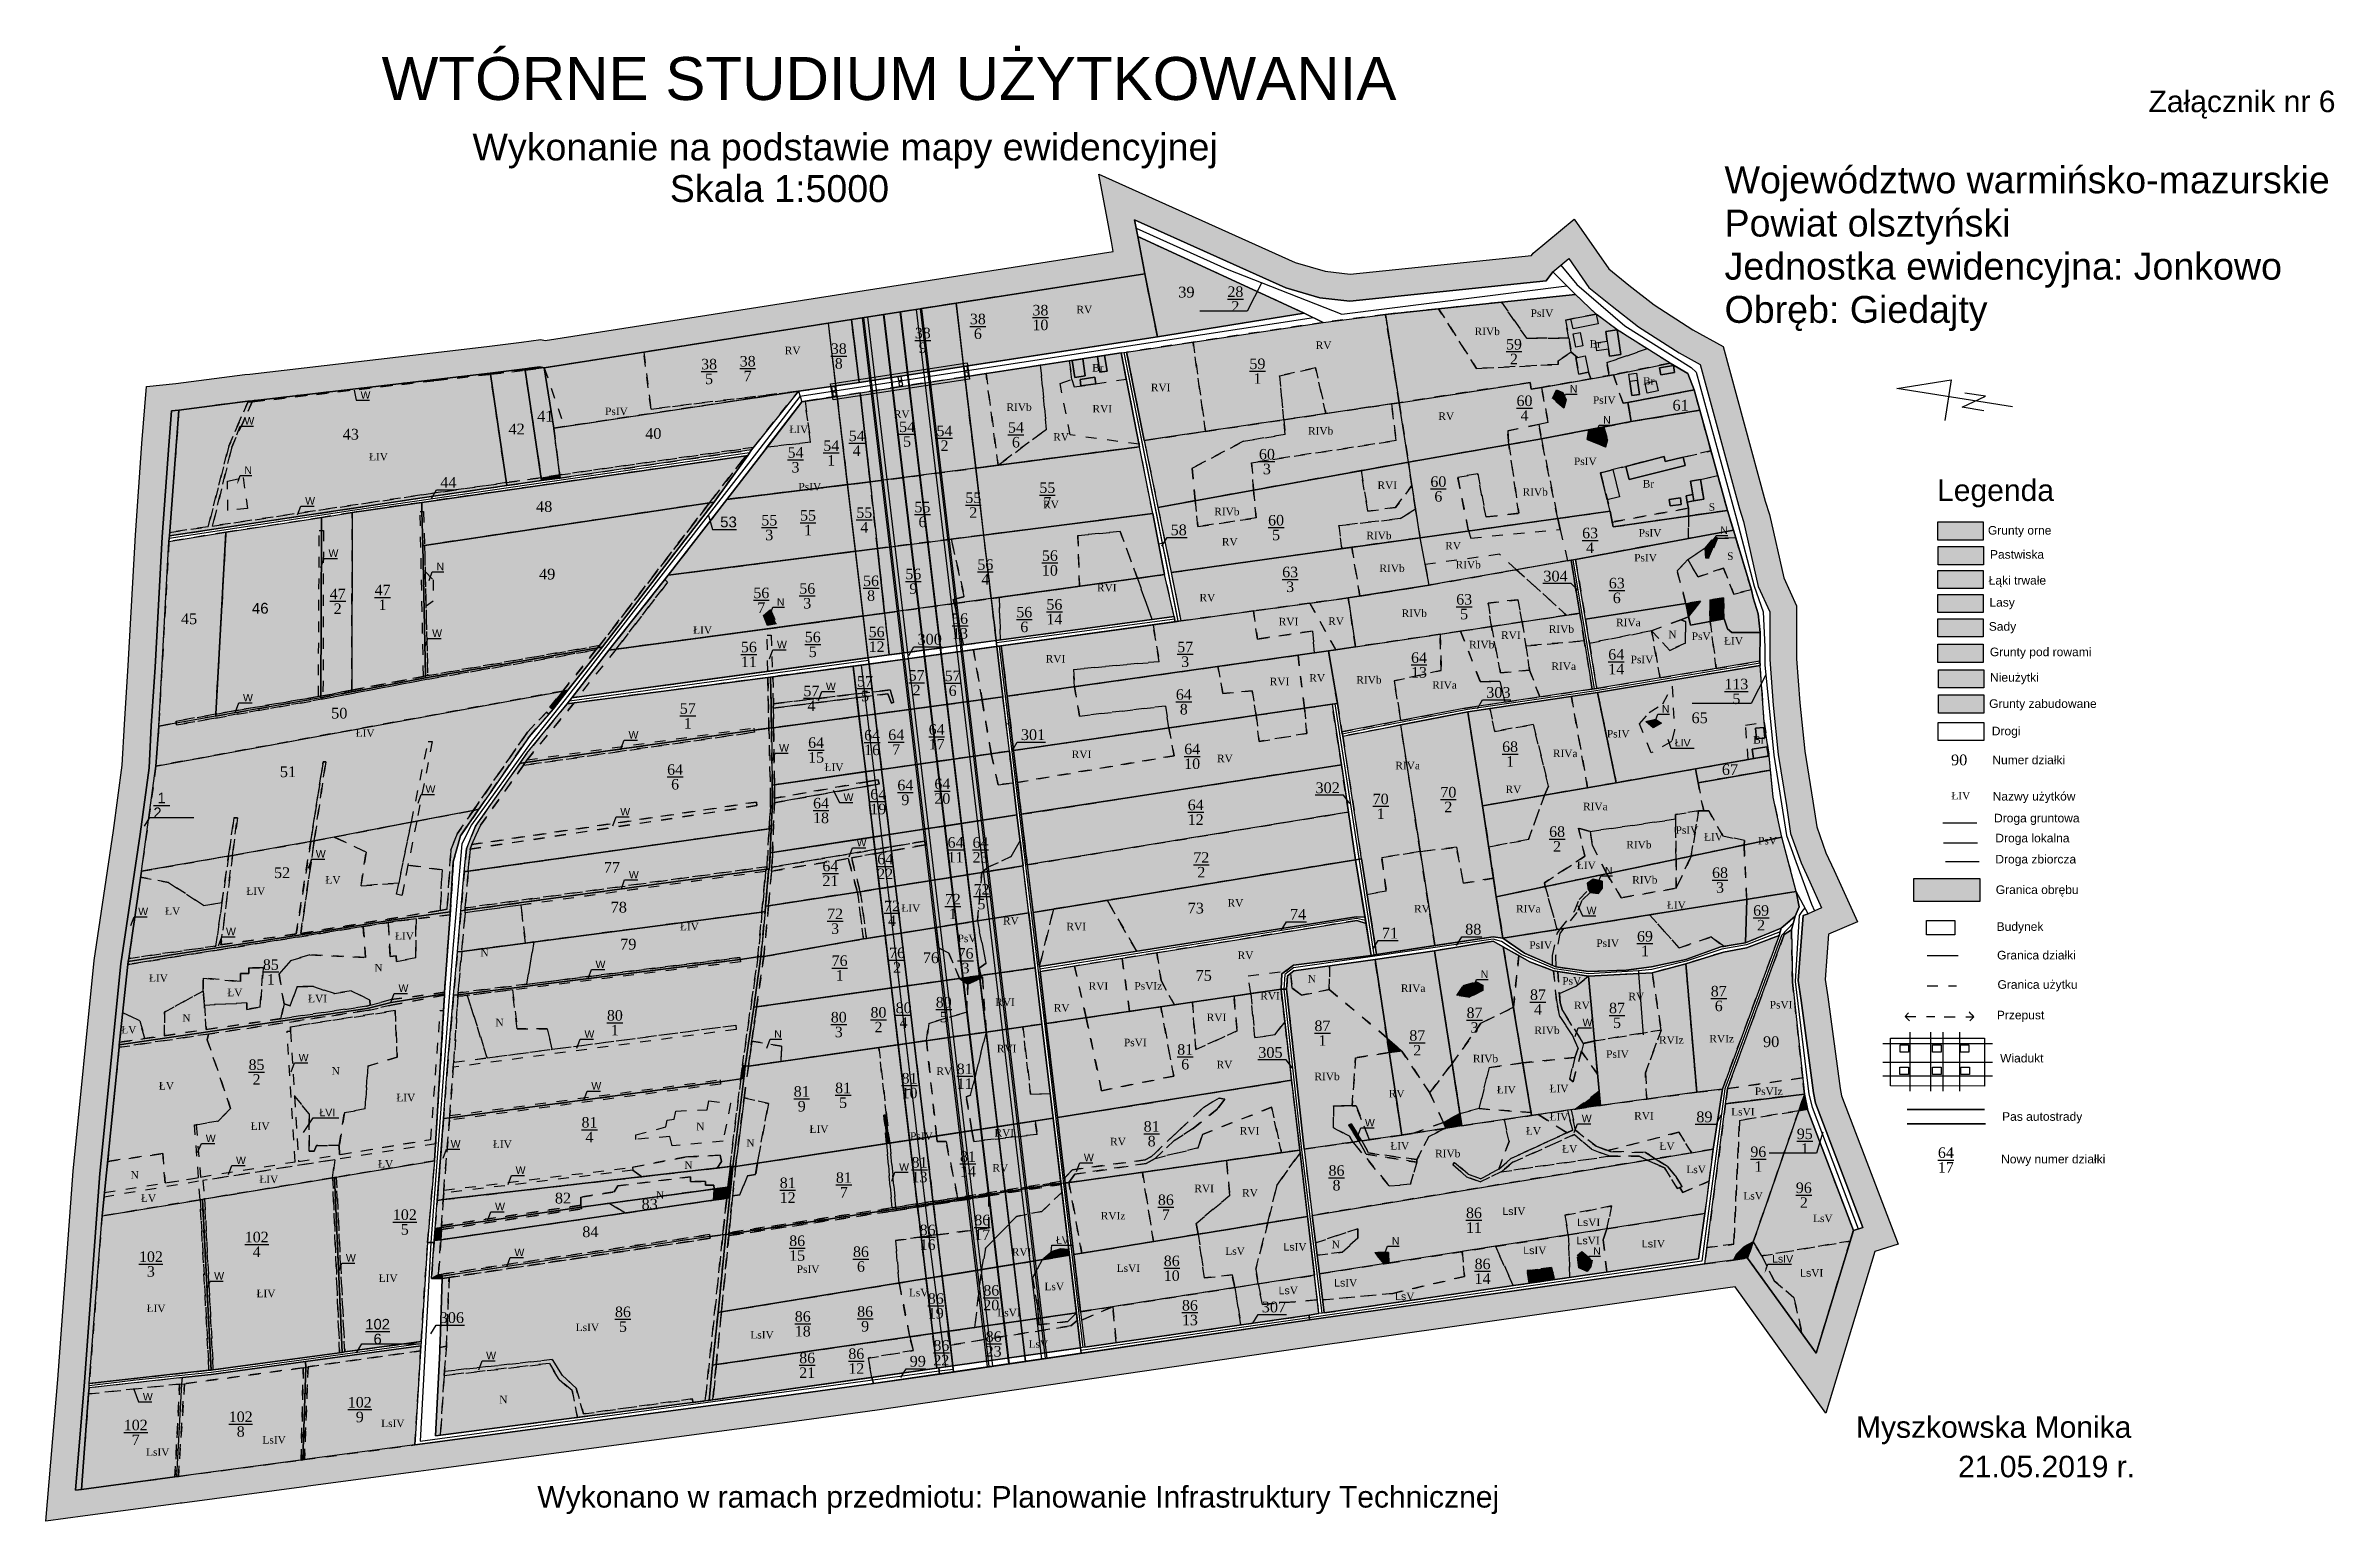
# Model space of a CAD drawing. Header units: millimetres. Extents: x 1380 to 5204, y 977 to 2350.
# Drawn here: x 1380 to 3507, y 977 to 2350 of the extents above; entities that cross this region are included whole.
import ezdxf
from ezdxf import colors
from ezdxf.entities.mleader import LeaderData, LeaderLine
from ezdxf.math import Vec2, Vec3

# ---------------------------------------------------------------- set-up
doc = ezdxf.new("R2010")
doc.units = ezdxf.units.MM
doc.linetypes.add('UZYTEK', pattern=[20, 10, -10])
doc.linetypes.add('użytki', pattern=[20, 10, -10])
for name, color, linetype in [('Autostrada', 10, 'Continuous'), ('Budynki', 7, 'Continuous'), ('Dodatki', 7, 'Continuous'), ('DROGI ODSZKODOWANIA', 7, 'Continuous'), ('DRUK', 7, 'Continuous'), ('dzialki', 18, 'Continuous'), ('Elemeny A', 10, 'Continuous'), ('Gospodarstwa', 7, 'Continuous'), ('kolory użytki', 7, 'Continuous'), ('LAS', 7, 'Continuous'), ('Numeracja', 7, 'Continuous'), ('Numeracja po Autostradzie', 10, 'Continuous'), ('Obreb', 2, 'Continuous'), ('Odszkodowanie', 7, 'Continuous'), ('Pokolorwane użytki', 7, 'Continuous'), ('przepust', 7, 'Continuous'), ('Rowy', 250, 'UZYTEK'), ('Uzytki', 250, 'UZYTEK'), ('W', 250, 'Continuous')]:
    doc.layers.add(name, color=color, linetype=linetype)
doc.layers.add('Num użytków', color=7, linetype='Continuous', true_color=0x000000)
doc.styles.add('AUTOSTRADA', font='times.ttf', dxfattribs={"height": 14})
doc.styles.add('Całkowite', font='times.ttf', dxfattribs={"height": 10})
doc.styles.get("Standard").update_dxf_attribs({"font": 'arial.ttf'})
doc.styles.add('Uzytki', font='times.ttf', dxfattribs={"height": 7})
doc.styles.add('Ułamki', font='times.ttf', dxfattribs={"height": 14})

msp = doc.modelspace()

# ---------------------------------------------------------------- texts
at = {"layer": 'Autostrada', "color": 0}
for s, p in [('Myszkowska Monika', (3062.7, 1055)), ('21.05.2019 r.', (3157.6, 1018.3))]:
    msp.add_text(s, height=20, dxfattribs=at).set_placement(p)
at = {"layer": 'Dodatki', "char_height": 8, "attachment_point": 1}
for s, insert in [('Wiadukt', (3196.7, 1412.2)), ('Pas autostrady', (3198.6, 1357.9))]:
    msp.add_mtext_dynamic_manual_height_columns(s, width=142.863, gutter_width=12.5, heights=[0], dxfattribs=dict(at, insert=insert))
at = {"layer": 'Gospodarstwa', "color": 250, "linetype": 'użytki'}
for s, height, p in [('WTÓRNE STUDIUM UŻYTKOWANIA', 40, (1691.8, 2299.5)), ('Załącznik nr 6', 20, (3334.7, 2288.2)), ('Wykonanie na podstawie mapy ewidencyjnej', 25, (1776.3, 2243.3)), ('Województwo warmińsko-mazurskie', 25, (2940.5, 2212.7)), ('Skala 1:5000', 25, (1959.8, 2204.6)), ('Powiat olsztyński', 25, (2940.5, 2172.5)), ('Jednostka ewidencyjna: Jonkowo', 25, (2940.5, 2132.4)), ('Obręb: Giedajty', 25, (2940.5, 2092.2))]:
    msp.add_text(s, height=height, dxfattribs=at).set_placement(p)
at = {"layer": 'Gospodarstwa', "color": 250}
for s, height, p in [('Legenda', 20, (3138.1, 1926.5)), ('Granica obrębu', 8, (3192.7, 1560.9)), ('Budynek', 8, (3193.5, 1526.6)), ('Granica działki', 8, (3193.9, 1500)), ('Granica użytku', 8, (3194.3, 1472.7)), ('Przepust', 8, (3193.7, 1444.3)), ('Wykonano w ramach przedmiotu: Planowanie Infrastruktury Technicznej', 20, (1836.6, 990.1))]:
    msp.add_text(s, height=height, dxfattribs=at).set_placement(p)
at = {"layer": 'kolory użytki', "color": 250}
for s, p in [('Grunty orne', (3185.4, 1895.2)), ('Pastwiska', (3187.3, 1872.8)), ('Łąki trwałe', (3186.1, 1848.7)), ('Lasy', (3186.8, 1828.2)), ('Sady', (3186.2, 1805.8)), ('Grunty pod rowami', (3187.2, 1782.1)), ('Nieużytki', (3187.4, 1758.4)), ('Grunty zabudowane', (3186.5, 1734)), ('Drogi', (3189, 1708.5)), ('Numer działki', (3189.5, 1681.6)), ('Nazwy użytków', (3189.8, 1647.8)), ('Droga gruntowa', (3191.1, 1627.5)), ('Droga lokalna', (3192.3, 1608.9)), ('Nowy numer działki', (3197.7, 1310.3))]:
    msp.add_text(s, height=8, dxfattribs=at).set_placement(p)
at = {"layer": 'kolory użytki', "color": 0}
msp.add_text('Droga zbiorcza', height=8, dxfattribs=at).set_placement((3192.3, 1589.3))
at = {"layer": 'Num użytków', "char_height": 7, "attachment_point": 1, "style": 'Uzytki'}
for s, insert, width in [('RV', (2337.9, 2108.1), 37.763), ('RIVb', (2708.1, 2087.8), 35.446), ('PsIV', (2760.2, 2104.7), 15.288), ('RV', (2066.7, 2070), 37.763), ('RV', (2560.4, 2074.9), 32.868), ('Br', (2815.1, 2076.1), 21.398), ('Br', (2352.5, 2053.9), 21.398), ('RVI', (2407.1, 2035.6), 19.978), ('PsIV\\P', (2818.1, 2023.9), 21.398), ('Br', (2864.7, 2041.6), 21.398), ('PsIV', (1899.6, 2013.4), 20.691), ('RV', (2168.1, 2010.8), 12.85), ('RIVb', (2272.8, 2017.3), 22.734), ('RVI', (2352.8, 2015.8), 16.803), ('RV', (2674.4, 2008.9), 32.868), ('ŁIV', (2071, 1996.6), 21.398), ('RV', (2316.3, 1989.6), 14.465), ('RIVb', (2553.2, 1995.2), 43.799), ('ŁIV', (1680.1, 1971.2), 23.063), ('PsIV\\P', (2800.5, 1966.9), 21.398), ('PsIV\\P', (2079.4, 1943.3), 21.398), ('RVI', (2617.8, 1944.7), 9.624), ('RIVb', (2752.7, 1938.4), 43.799), ('Br', (2864.4, 1946), 21.398), ('RV', (2306.9, 1926.7), 14.826), ('RIVb', (2466, 1920.2), 22.483), ('S', (2925.8, 1924.4), 21.398), ('RIVb', (2607.4, 1897.9), 23.445), ('PsIV\\P', (2860.7, 1900.3), 21.398), ('RV', (2473.1, 1892), 32.868), ('RV', (2680.8, 1888.4), 32.868), ('PsIV\\P', (2856.5, 1877.3), 21.398), ('S', (2942.9, 1878.7), 21.398), ('RIVb', (2619.6, 1867.4), 23.445), ('RIVb', (2690.4, 1870.8), 43.799), ('RVI', (2357, 1849.3), 12.715), ('RV', (2452.3, 1840.1), 32.868), ('ŁIV', (1981.5, 1810), 17.871), ('RVI', (2526, 1817.8), 19.738), ('RV', (2572, 1818.2), 12.895), ('RIVb', (2640.3, 1825.6), 23.445), ('RIVb', (2777.1, 1810.8), 23.445), ('RIVa', (2839.6, 1817), 23.445), ('RIVb', (2703, 1796.4), 23.445), ('RVI', (2732.7, 1805.2), 16.346), ('N\\P', (2888.3, 1805.8), 7.684), ('PsV', (2910, 1804.2), 21.398), ('ŁIV', (2940.1, 1799.9), 16.859), ('RVI', (2309.3, 1783.2), 12.715), ('RIVa', (2779.5, 1776.3), 23.445), ('PsIV\\P', (2853.2, 1782.6), 21.398), ('RVI', (2517.6, 1762.1), 12.715), ('RV', (2554.4, 1765.4), 12.895), ('RIVb', (2598.1, 1763.6), 23.445), ('RIVa', (2668.7, 1758.8), 28.273), ('ŁIV', (1667.7, 1714.1), 34.102), ('PsIV\\P', (2831.1, 1713.5), 21.398), ('Br', (2967.1, 1707.8), 21.398), ('ŁIV', (2103.7, 1682.3), 24.035), ('RVI', (2333.5, 1694.3), 12.715), ('RV', (2468.6, 1690.5), 32.868), ('RIVa', (2634.4, 1683.9), 22.391), ('RIVa', (2780.9, 1695.2), 22.391), ('RV', (2736.9, 1661.7), 16.009), ('RIVa', (2808.9, 1645.8), 22.391), ('ŁIV', (3151.4, 1655.9), 14.851), ('PsIV\\P', (2895, 1623.9), 21.398), ('ŁIV', (2921.5, 1617.6), 14.851), ('RIVb', (2849.1, 1610.3), 22.391), ('PsV', (2971.7, 1614), 21.398), ('ŁV', (1639.6, 1577.5), 28.018), ('ŁIV', (2803.2, 1591.1), 14.851), ('RIVb', (2854.6, 1577.5), 22.391), ('ŁIV', (1566, 1567.1), 23.951), ('RV', (2478.4, 1556.1), 32.868), ('ŁIV', (2886.9, 1554.2), 14.851), ('ŁV', (1490.5, 1548.6), 15.817), ('ŁIV\\P', (1969.2, 1534.1), 17.832), ('ŁIV\\P', (2175.1, 1551.3), 17.832), ('RV', (2269.6, 1539.5), 15.678), ('RVI', (2328.6, 1534.1), 33.291), ('RV', (2651.8, 1550.7), 27.367), ('RIVa', (2746.6, 1550.7), 22.391), ('ŁIV', (1704.3, 1525.3), 10.441), ('PsV', (2227.4, 1523.1), 17.383), ('PsIV\\P', (2759, 1516.9), 21.398), ('PsIV\\P', (2821.3, 1518.7), 21.398), ('N\\P', (1685.1, 1495.8), 7.684), ('N\\P', (1783.7, 1509.8), 7.684), ('RV', (2487.8, 1507.4), 17.672), ('ŁIV', (1475.5, 1486.2), 18.198), ('ŁV', (1548.3, 1472.8), 12.231), ('RVI', (2349.2, 1478.8), 33.291), ('PsVIz', (2391.8, 1478.9), 21.398), ('RVI', (2508.8, 1469.6), 14.217), ('N\\P', (2553, 1485.5), 7.684), ('RIVa', (2639.5, 1476.8), 33.59), ('PsV', (2789.6, 1483.6), 21.398), ('RV', (2851.1, 1469.1), 17.141), ('N\\P', (1506.6, 1449), 7.684), ('ŁVI', (1623.5, 1467.1), 14.021), ('RVI', (2262.4, 1463.7), 16.108), ('RV', (2316.8, 1458.5), 18.087), ('RVI', (2459, 1449.6), 14.217), ('RV', (2800.6, 1460.8), 17.141), ('PsVI', (2982.5, 1461.4), 11.349), ('ŁV', (1449.7, 1438.2), 10.312), ('N\\P', (1797.7, 1444.8), 7.684), ('PsVI', (2382, 1426.3), 21.398), ('RIVb', (2763.7, 1437.6), 34.752), ('RVIz', (2879.6, 1428.6), 23.763), ('RVIz', (2926.4, 1429.8), 23.763), ('RVI', (2263.9, 1420.6), 16.108), ('RV', (2468.2, 1405.7), 17.672), ('RIVb', (2706.5, 1411.3), 34.752), ('PsIV', (2830.4, 1415.5), 19.237), ('ŁV', (1484.7, 1386), 14.79), ('N\\P', (1645.3, 1399.8), 7.684), ('RV', (2207.7, 1399.6), 24.437), ('RIVb\\P', (2559.2, 1394.7), 23.555), ('ŁIV', (2777.8, 1383.4), 7), ('ŁIV', (1705.5, 1375), 21.398), ('RV', (2628.3, 1378.7), 21.374), ('ŁIV', (2728.8, 1382.4), 14.119), ('LsVI', (2946.7, 1361.9), 9.454), ('PsVIz', (2968.7, 1380.9), 9.454), ('ŁIV', (1570.1, 1348.4), 21.398), ('N\\P', (1984.3, 1348.1), 7.684), ('ŁIV\\P', (2089.7, 1345.7), 17.832), ('RVI', (2261.7, 1342.3), 16.108), ('RVI', (2489.7, 1344.1), 19.063), ('ŁV', (2755.8, 1344), 13.879), ('ŁIV', (2777.8, 1357.2), 7), ('RVI', (2856.5, 1358.1), 22.193), ('ŁIV\\P', (1795.3, 1331.6), 24.965), ('N\\P', (2031, 1332.8), 7.684), ('PsIV', (2183.2, 1339.2), 17.784), ('RV', (2369.2, 1334.1), 24.437), ('ŁIV', (2629.7, 1330.1), 14.119), ('RIVb\\P', (2671.4, 1323), 23.555), ('ŁV', (2789.5, 1327.3), 13.879), ('ŁV', (2880, 1329.8), 13.879), ('N\\P', (1458.4, 1303.1), 7.684), ('ŁIV', (1578.1, 1298.9), 21.398), ('ŁV', (1688.5, 1313.3), 14.79), ('N\\P', (1973.3, 1312.2), 7.684), ('RV', (2259.8, 1309.7), 24.437), ('LsV', (2905, 1308.2), 7.691), ('ŁV', (1468, 1281.4), 14.79), ('N\\P', (1946.8, 1284.4), 7.684), ('RVI', (2447.5, 1290.5), 19.063), ('RV', (2491.9, 1286.4), 19.063), ('RVIz', (2360.5, 1265.1), 23.453), ('{\\fArial|b0|i0|c238|p34;Ls}IV', (2733.9, 1269.3), 24.528), ('{\\fArial|b0|i0|c238|p34;Ls}VI', (2803.4, 1259), 23.386), ('{\\fArial|b0|i0|c238|p34;Ls}IV', (2530.4, 1236.1), 12.545), ('N', (2575.2, 1238.4), 5.159), ('{\\fArial|b0|i0|c238|p34;Ls}VI', (2802.9, 1242), 23.386), ('{\\fArial|b0|i0|c238|p34;Ls}IV', (2863.7, 1239.1), 17.357), ('PsIV\\P', (2077.8, 1215.4), 21.398), ('RVI', (2277.8, 1231.4), 19.063), ('LsVI', (2375.3, 1216.4), 19.063), ('LsV', (2476.3, 1232.2), 11.788), ('{\\fArial|b0|i0|c238|p34;Ls}IV', (2753.4, 1232.9), 23.555), ('ŁIV\\P', (1575.5, 1192.8), 17.832), ('ŁIV\\P', (1689.1, 1207), 17.832), ('LsV', (2182.1, 1193.6), 24.437), ('LsV', (2308.2, 1199.3), 13.817), ('{\\fArial|b0|i0|c238|p34;Ls}V', (2525.9, 1195.6), 19.063), ('{\\fArial|b0|i0|c238|p34;Ls}IV', (2577.5, 1202.7), 23.555), ('{\\fArial|b0|i0|c238|p34;Ls}V', (2764.1, 1209.2), 7.065), ('{\\fArial|b0|i0|c238|p34;             Ls}VI', (3010.8, 1211.9), 14.122), ('ŁIV\\P', (1473.3, 1178.9), 17.832), ('LsVI', (2264.3, 1175), 19.063), ('{\\fArial|b0|i0|c238|p34;Ls}V', (2634.2, 1190.1), 19.063), ('LsIV', (1872.3, 1161.3), 17.832), ('LsIV', (2034.7, 1154.4), 21.398), ('LsV', (2293.4, 1145.8), 15.842), ('N\\P', (1801.2, 1094.1), 7.684), ('LsIV', (1691.4, 1072), 17.832), ('LsIV\\P', (1472.8, 1045.3), 21.955), ('LsIV\\P', (1581, 1056.7), 21.955)]:
    msp.add_mtext(s, dxfattribs=dict(at, insert=insert, width=width))
for insert in [(2958, 1283.7), (3022.8, 1262.7)]:
    msp.add_mtext('LsV', dxfattribs=dict(at, insert=insert))
at = {"layer": 'Numeracja', "attachment_point": 1}
for s, insert, char_height, width, style in [('39', (2432.6, 2125.8), 10, 19.785, 'Całkowite'), ('\\A1;{\\H0.7x;\\S38/6;}', (2238.8, 2100.7), 14, 14.848, 'Ułamki'), ('\\A1;{\\H0.7x;\\S59/2;}', (2737.3, 2077.2), 14, 31.135, 'Ułamki'), ('\\A1;{\\H0.7x;\\S38/5;}', (1988.9, 2058.7), 14, 33.479, 'Ułamki'), ('\\A1;{\\H0.7x;\\S59/1;}', (2498.8, 2059), 14, 19.629, 'Ułamki'), ('\\A1;{\\H0.7x;\\S60/4;}', (2747.1, 2024.6), 14, 31.812, 'Ułamki'), ('41', (1836.4, 2010.4), 10, 9.247, 'Całkowite'), ('61', (2892.1, 2020.6), 10, 12.081, 'Całkowite'), ('43', (1655.6, 1993.6), 10, 24.515, 'Całkowite'), ('42', (1809.8, 1998.4), 10, 14.641, 'Całkowite'), ('40', (1936.9, 1994.2), 10, 24.274, 'Całkowite'), ('\\A1;{\\H0.7x;\\S54/1;}', (2102.5, 1982.9), 14, 23.759, 'Ułamki'), ('\\A1;{\\H0.7x;\\S54/2;}', (2207.8, 1996.6), 14, 14.395, 'Ułamki'), ('\\A1;{\\H0.7x;\\S60/3;}', (2507.6, 1974.9), 14, 18.952, 'Ułamki'), ('\\A1;{\\H0.7x;\\S60/6;}', (2667, 1949.4), 14, 22.474, 'Ułamki'), ('\\A1;{\\H0.7x;\\S55/1;}', (2080.9, 1918), 14, 13.086, 'Ułamki'), ('\\A1;{\\H0.7x;\\S55/2;}', (2234.6, 1934.4), 14, 17.667, 'Ułamki'), ('\\A1;{\\H0.7x;\\S60/5;}', (2516.1, 1913.5), 14, 16.244, 'Ułamki'), ('\\A1;{\\H0.7x;\\S63/4;}', (2808.1, 1901.6), 14, 13.077, 'Ułamki'), ('49', (1838.2, 1863.5), 10, 20.279, 'Całkowite'), ('\\A1;{\\H0.7x;\\S56/4;}', (2245.8, 1872.3), 14, 13.086, 'Ułamki'), ('\\A1;{\\H0.7x;\\S63/3;}', (2529.2, 1865.3), 14, 24.899, 'Ułamki'), ('\\A1;{\\H0.7x;\\S63/6;}', (2832.9, 1855), 14, 29.601, 'Ułamki'), ('\\A1;{\\H0.7x;\\S47/2;}', (1643.6, 1844.9), 14, 16.077, 'Ułamki'), ('\\A1;{\\H0.7x;\\S47/1;}', (1685.3, 1848.6), 14, 12.394, 'Ułamki'), ('\\A1;{\\H0.7x;\\S56/3;}', (2080.2, 1850), 14, 26.827, 'Ułamki'), ('\\A1;{\\H0.7x;\\S63/5;}', (2691, 1839.9), 14, 10.36, 'Ułamki'), ('\\A1;{\\H0.7x;\\S56/6;}', (2282, 1828), 14, 14.682, 'Ułamki'), ('\\A1;{\\H0.7x;\\S56/5;}', (2085.3, 1804.8), 14, 15.211, 'Ułamki'), ('\\A1;{\\H0.7x;\\S57/3;}', (2431.6, 1795.6), 14, 13.826, 'Ułamki'), ('\\A1;{\\H0.7x;\\S64/14;}', (2832.4, 1788.7), 14, 21.176, 'Ułamki'), ('\\A1;{\\H0.7x;\\S57/2;}', (2181.9, 1769.2), 14, 21.726, 'Ułamki'), ('\\A1;{\\H0.7x;\\S64/13;}', (2649, 1785.7), 14, 17.021, 'Ułamki'), ('\\A1;{\\H0.7x;\\S64/8;}', (2430.3, 1751.4), 14, 19.093, 'Ułamki'), ('50', (1644.9, 1734.1), 10, 16.081, 'Całkowite'), ('\\A1;{\\H0.7x;\\S57/1;}', (1969.1, 1738.3), 14, 26.993, 'Ułamki'), ('65', (2909.8, 1729.8), 10, 42.228, 'Całkowite'), ('\\A1;{\\H0.7x;\\S64/7;}', (2162.9, 1713.9), 14, 40.008, 'Ułamki'), ('\\A1;{\\H0.7x;\\S68/1;}', (2733.7, 1702.8), 14, 22.309, 'Ułamki'), ('\\A1;{\\H0.7x;\\S64/6;}', (1957.3, 1681.6), 14, 25.018, 'Ułamki'), ('\\A1;{\\H0.7x;\\S64/10;}', (2438.1, 1700.7), 14, 17.117, 'Ułamki'), ('67', (2938, 1681.6), 10, 11.557, 'Całkowite'), ('90', (3151.1, 1690.6), 10, 14.836, 'Całkowite'), ('51', (1597.2, 1679.6), 10, 20.697, 'Całkowite'), ('\\A1;{\\H0.7x;\\S64/9;}', (2171.4, 1667.1), 14, 30.285, 'Ułamki'), ('\\A1;{\\H0.7x;\\S70/2;}', (2676.3, 1660.5), 14, 27.887, 'Ułamki'), ('\\A1;{\\H0.7x;\\S64/12;}', (2441.4, 1648.7), 14, 25.018, 'Ułamki'), ('\\A1;{\\H0.7x;\\S70/1;}', (2613.4, 1654.2), 14, 29.48, 'Ułamki'), ('\\A1;{\\H0.7x;\\S68/2;}', (2777.4, 1623.8), 14, 20.716, 'Ułamki'), ('\\A1;{\\H0.7x;\\S64/11;}', (2218.1, 1613.8), 14, 17.776, 'Ułamki'), ('\\A1;{\\H0.7x;\\S72/2;}', (2446.6, 1599.8), 14, 10.534, 'Ułamki'), ('52', (1591.7, 1585.7), 10, 26.122, 'Całkowite'), ('77', (1898.4, 1590.7), 10, 6.781, 'Całkowite'), ('78', (1904.8, 1553.6), 10, 16.354, 'Całkowite'), ('\\A1;{\\H0.7x;\\S72/1;}', (2215.5, 1561), 14, 14.484, 'Ułamki'), ('73', (2441.3, 1552.8), 10, 17.831, 'Całkowite'), ('\\A1;{\\H0.7x;\\S69/2;}', (2967.1, 1550.5), 14, 26.054, 'Ułamki'), ('79', (1913.6, 1519.2), 10, 15.157, 'Całkowite'), ('\\A1;{\\H0.7x;\\S69/1;}', (2859.1, 1526.5), 14, 9.859, 'Ułamki'), ('\\A1;{\\H0.7x;\\S85/1;}', (1581.4, 1500.1), 14, 25.046, 'Ułamki'), ('76', (2195, 1506.6), 10, 22.453, 'Całkowite'), ('75', (2448.7, 1490.1), 10, 15.849, 'Całkowite'), ('\\A1;{\\H0.7x;\\S87/4;}', (2759.6, 1472.1), 14, 21.429, 'Ułamki'), ('\\A1;{\\H0.7x;\\S87/6;}', (2927.7, 1475.4), 14, 18.132, 'Ułamki'), ('\\A1;{\\H0.7x;\\S80/1;}', (1901.3, 1452.9), 14, 11.851, 'Ułamki'), ('\\A1;{\\H0.7x;\\S80/2;}', (2146.4, 1455.7), 14, 29.626, 'Ułamki'), ('\\A1;{\\H0.7x;\\S87/3;}', (2700.6, 1455.3), 14, 16.434, 'Ułamki'), ('\\A1;{\\H0.7x;\\S87/5;}', (2833.1, 1459.7), 14, 5.399, 'Ułamki'), ('\\A1;{\\H0.7x;\\S87/1;}', (2559.2, 1443.2), 14, 38.257, 'Ułamki'), ('\\A1;{\\H0.7x;\\S87/2;}', (2647.4, 1434.2), 14, 23.902, 'Ułamki'), ('90', (2976.3, 1428.5), 10, 14.836, 'Całkowite'), ('\\A1;{\\H0.7x;\\S85/2;}', (1568.1, 1407), 14, 25.032, 'Ułamki'), ('\\A1;{\\H0.7x;\\S81/6;}', (2431.6, 1421.2), 14, 23.185, 'Ułamki'), ('\\A1;{\\H0.7x;\\S81/5;}', (2113.5, 1385.4), 14, 11.261, 'Ułamki'), ('\\A1;{\\H0.7x;\\S81/4;}', (1877.7, 1353.4), 14, 31.583, 'Ułamki'), ('\\A1;{\\H0.7x;\\S81/8;}', (2400.4, 1349.6), 14, 11.246, 'Ułamki'), ('\\A1;{\\H0.7x;\\S96/1;}', (2964.5, 1326), 14, 22.706, 'Ułamki'), ('\\A1;{\\H0.7x;\\S81/7;}', (2114.2, 1302), 14, 10.599, 'Ułamki'), ('\\A1;{\\H0.7x;\\S86/8;}', (2572.3, 1308.6), 14, 20.732, 'Ułamki'), ('82', (1852.9, 1283), 10, 15.515, 'Całkowite'), ('83', (1933.5, 1277.3), 10, 13.256, 'Całkowite'), ('\\A1;{\\H0.7x;\\S86/7;}', (2413.6, 1281.3), 14, 17.886, 'Ułamki'), ('\\A1;{\\H0.7x;\\S96/2;}', (3006.8, 1292.5), 14, 21.429, 'Ułamki'), ('\\A1;{\\H0.7x;\\S86/11;}', (2700.1, 1269.2), 14, 29.854, 'Ułamki'), ('\\A1;{\\H0.7x;\\S102/4;}', (1564.6, 1246.7), 14, 46.727, 'Ułamki'), ('84', (1878.4, 1251.7), 10, 14.124, 'Całkowite'), ('\\A1;{\\H0.7x;\\S102/3;}', (1466.2, 1228.4), 14, 27.535, 'Ułamki'), ('\\A1;{\\H0.7x;\\S86/6;}', (2130.1, 1233), 14, 21.86, 'Ułamki'), ('\\A1;{\\H0.7x;\\S86/10;}', (2419.1, 1224.5), 14, 23.847, 'Ułamki'), ('\\A1;{\\H0.7x;\\S86/14;}', (2708.1, 1221.7), 14, 11.249, 'Ułamki'), ('\\A1;{\\H0.7x;\\S86/5;}', (1908.8, 1177.1), 14, 24.89, 'Ułamki'), ('\\A1;{\\H0.7x;\\S86/9;}', (2134, 1177.4), 14, 15.236, 'Ułamki'), ('\\A1;{\\H0.7x;\\S86/13;}', (2436, 1183.2), 14, 14.394, 'Ułamki'), ('\\A1;{\\H0.7x;\\S86/12;}', (2125.8, 1138.1), 14, 18.571, 'Ułamki'), ('\\A1;{\\H0.7x;\\S102/9;}', (1660.4, 1093), 14, 30.264, 'Ułamki'), ('\\A1;{\\H0.7x;\\S102/7;}', (1452.1, 1071.8), 14, 21.916, 'Ułamki'), ('\\A1;{\\H0.7x;\\S102/8;}', (1549.7, 1079.5), 14, 21.916, 'Ułamki')]:
    msp.add_mtext(s, dxfattribs=dict(at, insert=insert, char_height=char_height, width=width, style=style))
at = {"layer": 'Numeracja', "insert": (1835.4, 1926.3), "char_height": 10, "attachment_point": 1, "style": 'Całkowite'}
msp.add_mtext_dynamic_manual_height_columns('48', width=14.002, gutter_width=50, heights=[0], dxfattribs=at)
at = {"layer": 'Numeracja', "char_height": 10, "attachment_point": 1}
for s, width, insert in [('46', 16.899, (1571.2, 1831.7)), ('{\\fTimes New Roman|b0|i0|c238|p18;45}', 19.591, (1505.2, 1821.9))]:
    msp.add_mtext_dynamic_manual_height_columns(s, width=width, gutter_width=12.5, heights=[0], dxfattribs=dict(at, insert=insert))
at = {"layer": 'Numeracja', "char_height": 14, "attachment_point": 1, "style": 'Ułamki'}
for s, insert in [('\\A1;{\\H0.7x;\\S68/3;}', (2928.9, 1585.6)), ('\\A1;{\\H0.7x;\\S102/5;}', (1702.3, 1267.5))]:
    msp.add_mtext(s, dxfattribs=dict(at, insert=insert))
at = {"layer": 'Numeracja po Autostradzie', "char_height": 14, "attachment_point": 1, "style": 'AUTOSTRADA'}
for s, insert, width in [('\\A1;{\\H0.7x;\\S38/10;}', (2297, 2108.9), 21.159), ('\\A1;{\\H0.7x;\\S38/9;}', (2187.6, 2087.6), 17.508), ('\\A1;{\\H0.7x;\\S38/8;}', (2109.5, 2073.1), 24.648), ('\\A1;{\\H0.7x;\\S38/7;}', (2024.8, 2061.4), 13.659), ('\\A1;{\\H0.7x;\\S54/5;}', (2173, 2000.4), 14.12), ('\\A1;{\\H0.7x;\\S54/4;}', (2126.2, 1992), 11.948), ('\\A1;{\\H0.7x;\\S54/6;}', (2274.2, 1999.8), 15.242), ('\\A1;{\\H0.7x;\\S54/3;}', (2069.3, 1976.5), 14.663), ('\\A1;{\\H0.7x;\\S55/7;}', (2303.4, 1943.8), 10.938), ('\\A1;{\\H0.7x;\\S55/4;}', (2133.2, 1920.6), 12.652), ('\\A1;{\\H0.7x;\\S55/6;}', (2187.3, 1925.7), 14.703), ('\\A1;{\\H0.7x;\\S55/3;}', (2044.9, 1913.5), 17.414), ('\\A1;{\\H0.7x;\\S56/10;}', (2305.8, 1880.6), 19.782), ('\\A1;{\\H0.7x;\\S56/8;}', (2139.5, 1857.1), 22.315), ('\\A1;{\\H0.7x;\\S56/9;}', (2178.8, 1863.5), 19.116), ('\\A1;{\\H0.7x;\\S56/7;}', (2037.5, 1845.9), 13.673), ('\\A1;{\\H0.7x;\\S56/14;}', (2310, 1835.2), 19.333), ('\\A1;{\\H0.7x;\\S56/12;}', (2144.7, 1809.6), 12.516), ('\\A1;{\\H0.7x;\\S56/13;}', (2222.3, 1822), 22.083), ('\\A1;{\\H0.7x;\\S56/11;}', (2025.9, 1795.5), 13.188), ('\\A1;{\\H0.7x;\\S57/6;}', (2215.4, 1768.7), 12.252), ('\\A1;{\\H0.7x;\\S57/4;}', (2084.1, 1754.7), 19.695), ('\\A1;{\\H0.7x;\\S57/5;}', (2133.9, 1763.7), 7.188), ('\\A1;{\\H0.7x;\\S64/15;}', (2088.4, 1706.6), 18.086), ('\\A1;{\\H0.7x;\\S64/16;}', (2140.5, 1713.6), 17.772), ('\\A1;{\\H0.7x;\\S64/17;}', (2200.5, 1718.9), 16.089), ('\\A1;{\\H0.7x;\\S64/20;}', (2205.8, 1668.3), 15.622), ('\\A1;{\\H0.7x;\\S64/18;}', (2093, 1650.3), 17.156), ('\\A1;{\\H0.7x;\\S64/19;}', (2146.2, 1658.6), 14), ('\\A1;{\\H0.7x;\\S64/22;}', (2152.7, 1598.3), 17.773), ('\\A1;{\\H0.7x;\\S64/23;}', (2241.3, 1613.7), 13.496), ('\\A1;{\\H0.7x;\\S64/21;}', (2101.7, 1591.8), 28.256), ('\\A1;{\\H0.7x;\\S72/4;}', (2159, 1554.7), 9.471), ('\\A1;{\\H0.7x;\\S72/5;}', (2242.2, 1570.2), 15.939), ('\\A1;{\\H0.7x;\\S72/3;}', (2106.1, 1547.3), 18.065), ('\\A1;{\\H0.7x;\\S76/2;}', (2163.7, 1511.1), 9.501), ('\\A1;{\\H0.7x;\\S76/1;}', (2110.3, 1503.8), 10.715), ('\\A1;{\\H0.7x;\\S76/3;}', (2227.4, 1510.6), 11.963), ('\\A1;{\\H0.7x;\\S80/3;}', (2109.5, 1451.2), 14.385), ('\\A1;{\\H0.7x;\\S80/4;}', (2169.8, 1459.9), 18.088), ('\\A1;{\\H0.7x;\\S80/5;}', (2207.1, 1465.1), 13.275), ('\\A1;{\\H0.7x;\\S81/10;}', (2175.3, 1394.4), 19.193), ('\\A1;{\\H0.7x;\\S81/11;}', (2226.6, 1403.1), 20.19), ('\\A1;{\\H0.7x;\\S81/9;}', (2075, 1382.1), 15.52), ('\\A1;{\\H0.7x;\\S81/14;}', (2229.6, 1321.5), 14.857), ('\\A1;{\\H0.7x;\\S64/17;}', (3138.9, 1325.2), 16.089), ('\\A1;{\\H0.7x;\\S81/13;}', (2184.6, 1316.2), 18.482), ('\\A1;{\\H0.7x;\\S81/12;}', (2062, 1297.1), 19.809), ('\\A1;{\\H0.7x;\\S86/17;}', (2242.9, 1262.5), 13.5), ('\\A1;{\\H0.7x;\\S86/15;}', (2070.8, 1243.2), 20.107), ('\\A1;{\\H0.7x;\\S86/16;}', (2192.1, 1253.3), 14.556), ('\\A1;{\\H0.7x;\\S86/20;}', (2251.3, 1197.1), 27.127), ('\\A1;{\\H0.7x;\\S86/18;}', (2076, 1172.8), 25.158), ('\\A1;{\\H0.7x;\\S86/19;}', (2199.7, 1189.5), 14.03), ('\\A1;{\\H0.7x;\\S86/23;}', (2253.5, 1154.1), 15.84), ('\\A1;{\\H0.7x;\\S86/21;}', (2080.1, 1134.2), 12.347), ('\\A1;{\\H0.7x;\\S86/22;}', (2204.9, 1145.9), 17.324)]:
    msp.add_mtext(s, dxfattribs=dict(at, insert=insert, width=width))

# ---------------------------------------------------------------- blocks, each defined once
blk = doc.blocks.new('_None')

# ---------------------------------------------------------------- hatches: boundary and pattern name
at = {"layer": 'Autostrada', "ltscale": 0.1, "true_color": 0xffffff}
h = msp.add_hatch(color=7, dxfattribs=at)
h.dxf.hatch_style = 1
h.paths.add_polyline_path([(2145, 1774.8), (2130.2, 1772.8), (2135.7, 1726.3), (2150.6, 1728.3)])
h = msp.add_hatch(color=7, dxfattribs=at)
h.dxf.hatch_style = 1
h.paths.add_polyline_path([(2150.6, 1728.3), (2135.7, 1726.3), (2141.9, 1674.7), (2156.7, 1676.8)])
h = msp.add_hatch(color=7, dxfattribs=at)
h.dxf.hatch_style = 1
h.paths.add_polyline_path([(2156.7, 1676.8), (2141.9, 1674.7), (2149.1, 1613.9), (2164, 1616.2)])
h.paths.add_polyline_path([(2164, 1616.2), (2149.1, 1613.9), (2154.9, 1565.9), (2169.7, 1568.2)])
h.paths.add_polyline_path([(2169.7, 1568.2), (2154.9, 1565.9), (2160, 1522.3), (2174.9, 1524.6)])
h.paths.add_polyline_path([(2174.9, 1524.6), (2160, 1522.3), (2165.9, 1473.5), (2180.7, 1475.5)])
h.paths.add_polyline_path([(2180.7, 1475.5), (2165.9, 1473.5), (2172.2, 1420.7), (2187, 1422.8)])
h.paths.add_polyline_path([(2187, 1422.8), (2172.2, 1420.7), (2182.8, 1332), (2197.6, 1334.2)])
h.paths.add_polyline_path([(2197.6, 1334.2), (2182.8, 1332), (2190, 1271.1), (2204.8, 1273.4)])
h.paths.add_polyline_path([(2204.8, 1273.4), (2190, 1271.1), (2198.1, 1203.1), (2212.9, 1205.5)])
h.paths.add_polyline_path([(2212.9, 1205.5), (2198.1, 1203.1), (2204.2, 1152), (2219.1, 1154.1)])
h.paths.add_polyline_path([(2219.1, 1154.1), (2204.2, 1152), (2208, 1119.8), (2209.8, 1120.1), (2222.9, 1122)])
h.paths.add_polyline_path([(2181.3, 1328.2), (2205.5, 1328.2), (2205.5, 1343.1), (2181.3, 1343.1)], flags=9)
h.paths.add_polyline_path([(2180.1, 1182.6), (2201.4, 1182.6), (2201.4, 1197.6), (2180.1, 1197.6)], flags=9)
h = msp.add_hatch(color=7, dxfattribs=at)
h.dxf.hatch_style = 1
h.paths.add_polyline_path([(2169.7, 1568.2), (2154.9, 1565.9), (2160, 1522.3), (2174.9, 1524.6)])
h.paths.add_polyline_path([(2164, 1616.2), (2149.1, 1613.9), (2154.9, 1565.9), (2169.7, 1568.2)])
h.paths.add_polyline_path([(2174.9, 1524.6), (2160, 1522.3), (2165.9, 1473.5), (2180.7, 1475.5)])
h.paths.add_polyline_path([(2180.7, 1475.5), (2165.9, 1473.5), (2172.2, 1420.7), (2187, 1422.8)])
h.paths.add_polyline_path([(2187, 1422.8), (2172.2, 1420.7), (2182.8, 1332), (2197.6, 1334.2)])
h.paths.add_polyline_path([(2197.6, 1334.2), (2182.8, 1332), (2190, 1271.1), (2204.8, 1273.4)])
h.paths.add_polyline_path([(2204.8, 1273.4), (2190, 1271.1), (2198.1, 1203.1), (2212.9, 1205.5)])
h.paths.add_polyline_path([(2212.9, 1205.5), (2198.1, 1203.1), (2204.2, 1152), (2219.1, 1154.1)])
h.paths.add_polyline_path([(2219.1, 1154.1), (2204.2, 1152), (2208, 1119.8), (2209.8, 1120.1), (2222.9, 1122)])
at = {"layer": 'DRUK', "true_color": 0xf4ee51}
h = msp.add_hatch(color=41, dxfattribs=at)
h.dxf.hatch_style = 1
h.paths.add_polyline_path([(3177.9, 1553.9), (3177.9, 1575.3), (3116.4, 1575.3), (3116.4, 1553.9)])
at = {"layer": 'LAS', "true_color": 0x5e6624}
h = msp.add_hatch(color=59, dxfattribs=at)
h.dxf.hatch_style = 1
h.paths.add_polyline_path([(3138.8, 1839.6), (3138.8, 1822.7), (3181.1, 1822.7), (3181.1, 1839.6)])
at = {"layer": 'Obreb', "ltscale": 0.1, "true_color": 0xf4ee51}
h = msp.add_hatch(color=41, dxfattribs=at)
h.dxf.hatch_style = 1
h.paths.add_polyline_path([(1739.3, 2064.3), (1569.2, 2044.6), (1564.5, 2044.2), (1500.4, 2035.9), (1473.1, 2032.9), (1468.9, 1980), (1462.9, 1894.6), (1456.3, 1773.4), (1452.6, 1718.7), (1450.7, 1680.7), (1442.5, 1619.9), (1424.6, 1499), (1404.9, 1303.1), (1390.7, 1109.1), (1379.5, 977.4), (1416.1, 982.3), (1503, 993.9), (1504.6, 994.1), (1506.3, 994.3), (1621.9, 1009.7), (1623.4, 1009.9), (1726.1, 1023.6), (1744.8, 1026.2), (1749.3, 1026.7), (2001.1, 1060.4), (2069, 1069.4), (2152.7, 1080.6), (2558.2, 1140), (2925.6, 1191.9), (2950.4, 1195.3), (3034.8, 1077.9), (3080.4, 1228.2), (3101.8, 1235.1), (3049.2, 1373.1), (3047.9, 1380), (3036.5, 1465.2), (3034.1, 1481.4), (3037.3, 1523.5), (3064.1, 1535.1), (3042.4, 1582.6), (3034.8, 1599.3), (3026.2, 1623.4), (3022.7, 1647.1), (3015.2, 1693.8), (3010.5, 1738.6), (3007.5, 1779.8), (3007.5, 1828.9), (2995.5, 1854.9), (2982.2, 1913.8), (2978.3, 1926.2), (2939.3, 2070.2), (2911, 2085.8), (2875.1, 2109), (2851.4, 2127.4), (2832.8, 2142.3), (2800.7, 2188.7), (2762.5, 2156.9), (2761, 2154.9), (2592.3, 2137.5), (2569.2, 2140.2), (2541.3, 2148.3), (2358.6, 2230.5), (2370.4, 2167.8), (2372.1, 2158.7), (2124.8, 2119.9), (1843.8, 2075.9), (1839.9, 2076.7), (1821.8, 2074.3), (1789.8, 2070.1)])
h.paths.add_polyline_path([(1792.8, 2045.3), (1825.1, 2049.5), (1838.9, 2051.4), (1843.1, 2050.5), (2128.7, 2095.2), (2401.4, 2137.9), (2394.9, 2172.4), (2392, 2188), (2532.7, 2124.8), (2564.2, 2115.6), (2592.1, 2112.4), (2774.6, 2131.2), (2780.9, 2139.7), (2795.7, 2152), (2814.3, 2125), (2835.9, 2107.8), (2860.6, 2088.6), (2898.2, 2064.4), (2917.9, 2053.4), (2954.3, 1919.1), (2958.1, 1907.3), (2971.7, 1846.8), (2982.5, 1823.4), (2982.5, 1778.9), (2985.6, 1736.4), (2990.4, 1690.5), (2998, 1643.3), (3001.9, 1617.3), (3011.6, 1589.9), (3019.7, 1572.3), (3030.8, 1547.9), (3018.3, 1542.5), (3013.6, 1540.8), (3009, 1480.5), (3011.8, 1461.7), (3023.2, 1376), (3025, 1366.3), (3069.1, 1250.8), (3060.3, 1248), (3025.6, 1133.6), (2961.9, 1222.1), (2922.1, 1216.7), (2554.6, 1164.7), (2149.2, 1105.4), (2065.7, 1094.2), (1997.8, 1085.1), (1746, 1051.5), (1741.5, 1050.9), (1722.8, 1048.4), (1620.1, 1034.7), (1618.6, 1034.5), (1502.9, 1019.1), (1501.3, 1018.9), (1499.7, 1018.7), (1412.7, 1007), (1407.1, 1006.3), (1415.6, 1107.1), (1429.8, 1300.9), (1449.4, 1495.9), (1467.3, 1616.4), (1475.6, 1678.4), (1477.5, 1717.2), (1481.3, 1771.9), (1487.9, 1893.1), (1493.9, 1978.1), (1496.4, 2010.3), (1503.4, 2011.1), (1567.3, 2019.3), (1571.8, 2019.7), (1742.1, 2039.4)], flags=16)
at = {"layer": 'Pokolorwane użytki', "true_color": 0xffff5c}
h = msp.add_hatch(color=51, dxfattribs=at)
h.dxf.hatch_style = 1
h.paths.add_polyline_path([(2394.9, 2172.4), (2401.4, 2137.9), (2413.2, 2079.3), (2549.5, 2101.3)])
h = msp.add_hatch(color=51, dxfattribs=at)
h.dxf.hatch_style = 1
h.paths.add_polyline_path([(2413.2, 2079.3), (2401.4, 2137.9), (2128.7, 2095.2), (2135.8, 2036.8)])
h = msp.add_hatch(color=51, dxfattribs=at)
h.dxf.hatch_style = 1
h.paths.add_polyline_path([(2733.2, 2111.4), (2674.6, 2105.3), (2709.9, 2049.7), (2785.8, 2053.5), (2785.8, 2056.8), (2798, 2064.9), (2795.7, 2077.8), (2756.6, 2077.8)])
at = {"layer": 'Pokolorwane użytki', "true_color": 0x97d88a}
h = msp.add_hatch(color=73, dxfattribs=at)
h.dxf.hatch_style = 1
h.paths.add_polyline_path([(2821.1, 2100.4), (2801.9, 2118.5), (2733.2, 2111.4), (2756.6, 2077.8), (2795.7, 2077.8), (2792.7, 2094.8)])
at = {"layer": 'Pokolorwane użytki', "true_color": 0xffff5c}
h = msp.add_hatch(color=51, dxfattribs=at)
h.dxf.hatch_style = 1
h.paths.add_polyline_path([(2128.7, 2095.2), (1935.5, 2065), (1942.3, 2011.9), (2079.3, 2028.6), (2135.8, 2036.8)])
h = msp.add_hatch(color=51, dxfattribs=at)
h.dxf.hatch_style = 1
h.paths.add_polyline_path([(2625.1, 2100.1), (2567.4, 2092.6), (2446.3, 2074.3), (2457.9, 1991.2), (2530.6, 2002), (2526.8, 2042.9), (2560.2, 2050.4), (2569.9, 2007.8), (2630.9, 2016.9), (2637.9, 2017.9)])
h = msp.add_hatch(color=51, dxfattribs=at)
h.dxf.hatch_style = 1
h.paths.add_polyline_path([(2674.6, 2105.3), (2625.1, 2100.1), (2637.9, 2017.9), (2759.9, 2036.8), (2760.8, 2030.4), (2770.4, 2032.1), (2816.2, 2040.2), (2813.9, 2046.2), (2805.1, 2044.6), (2802.3, 2059.9), (2803.7, 2060.1), (2798, 2064.9), (2785.8, 2056.8), (2785.8, 2053.5), (2709.9, 2049.7)])
at = {"layer": 'Pokolorwane użytki', "true_color": 0xbb6244}
h = msp.add_hatch(color=25, dxfattribs=at)
h.dxf.hatch_style = 1
h.paths.add_polyline_path([(2841.6, 2085.1), (2821.1, 2100.4), (2792.7, 2094.8), (2795.7, 2077.8), (2798, 2064.9), (2803.7, 2060.1), (2802.3, 2059.9), (2805.1, 2044.6), (2813.9, 2046.2), (2816.2, 2040.2), (2833.3, 2043.3), (2831.1, 2055.2), (2868.7, 2068)])
at = {"layer": 'Pokolorwane użytki', "true_color": 0x97d88a}
h = msp.add_hatch(color=73, dxfattribs=at)
h.dxf.hatch_style = 1
h.paths.add_polyline_path([(1843.1, 2050.5), (1861.5, 1995.7), (2079.3, 2028.6), (1942.3, 2011.9), (1935.5, 2065)])
at = {"layer": 'Pokolorwane użytki', "true_color": 0xbb6244}
h = msp.add_hatch(color=25, dxfattribs=at)
h.dxf.hatch_style = 1
h.paths.add_polyline_path([(2379.4, 2064.2), (2331.1, 2056.8), (2333.7, 2039.5), (2335.7, 2032.6), (2384.2, 2039.8)])
at = {"layer": 'Pokolorwane użytki', "true_color": 0xffff5c}
h = msp.add_hatch(color=51, dxfattribs=at)
h.dxf.hatch_style = 1
h.paths.add_polyline_path([(2446.3, 2074.3), (2384.5, 2065), (2400.9, 1982.7), (2457.9, 1991.2)])
h = msp.add_hatch(color=51, dxfattribs=at)
h.dxf.hatch_style = 1
h.paths.add_polyline_path([(2831.1, 2055.2), (2833.3, 2043.3), (2837.2, 2043.9), (2889.8, 2054.8), (2868.7, 2068)])
at = {"layer": 'Pokolorwane użytki', "true_color": 0x3bd23d}
h = msp.add_hatch(color=93, dxfattribs=at)
h.dxf.hatch_style = 1
h.paths.add_polyline_path([(1793, 2044.4), (1742.1, 2038.6), (1571.6, 2018.7), (1552.5, 1976.7), (1534.6, 1903.2), (1729.3, 1932.2), (1807.8, 1943.6)])
h.paths.add_polyline_path([(1563, 1948.3), (1567.1, 1919.6), (1548.8, 1917.5), (1548.6, 1944.9)], flags=16)
at = {"layer": 'Pokolorwane użytki', "true_color": 0x5b8edb}
h = msp.add_hatch(color=153, dxfattribs=at)
h.dxf.hatch_style = 1
h.paths.add_polyline_path([(1742.1, 2038.6), (1793, 2044.4), (1792.9, 2045.3), (1742.1, 2039.4), (1571.8, 2019.7), (1567.3, 2019.3), (1567.4, 2018.3), (1571.6, 2018.7)])
h = msp.add_hatch(color=153, dxfattribs=at)
h.dxf.hatch_style = 1
h.paths.add_polyline_path([(1825.2, 2048.1), (1825, 2049.5), (1825, 2049.5), (1792.9, 2045.3), (1793, 2044.4)])
at = {"layer": 'Pokolorwane użytki', "true_color": 0x3bd23d}
h = msp.add_hatch(color=93, dxfattribs=at)
h.dxf.hatch_style = 1
h.paths.add_polyline_path([(1825.2, 2048.1), (1793, 2044.4), (1807.8, 1943.6), (1840.2, 1948.1)])
at = {"layer": 'Pokolorwane użytki', "true_color": 0x5b8edb}
h = msp.add_hatch(color=153, dxfattribs=at)
h.dxf.hatch_style = 1
h.paths.add_polyline_path([(1843.1, 2050.5), (1838.9, 2051.4), (1825, 2049.5), (1825.2, 2048.1)])
at = {"layer": 'Pokolorwane użytki', "true_color": 0x3bd23d}
h = msp.add_hatch(color=93, dxfattribs=at)
h.dxf.hatch_style = 1
h.paths.add_polyline_path([(1843.1, 2050.5), (1825.2, 2048.1), (1840.2, 1948.1), (1857.5, 1950.8), (1851.8, 1994.2)])
h = msp.add_hatch(color=93, dxfattribs=at)
h.dxf.hatch_style = 1
h.paths.add_polyline_path([(1843.1, 2050.5), (1851.8, 1994.2), (1861.5, 1995.7)])
at = {"layer": 'Pokolorwane użytki', "true_color": 0xffff5c}
h = msp.add_hatch(color=51, dxfattribs=at)
h.dxf.hatch_style = 1
h.paths.add_polyline_path([(2253.9, 2045), (2136.9, 2027.1), (2146.1, 1944.2), (2265, 1959.8)])
h = msp.add_hatch(color=51, dxfattribs=at)
h.dxf.hatch_style = 1
h.paths.add_polyline_path([(2304.3, 2052.7), (2253.9, 2045), (2265, 1959.8), (2310, 1993.1)])
h = msp.add_hatch(color=51, dxfattribs=at)
h.dxf.hatch_style = 1
h.paths.add_polyline_path([(2396.6, 1976.9), (2396.1, 1979.2), (2331.9, 1987.9), (2322.8, 2035.9), (2333.7, 2039.5), (2331.1, 2056.8), (2304.3, 2052.7), (2310, 1993.1), (2265, 1959.8)])
h = msp.add_hatch(color=51, dxfattribs=at)
h.dxf.hatch_style = 1
h.paths.add_polyline_path([(2560.2, 2050.4), (2526.8, 2042.9), (2530.6, 2002), (2569.9, 2007.8)])
at = {"layer": 'Pokolorwane użytki', "true_color": 0x97d88a}
h = msp.add_hatch(color=73, dxfattribs=at)
h.dxf.hatch_style = 1
h.paths.add_polyline_path([(2853.8, 2000.3), (2850.7, 2018.2), (2846.1, 2017.4), (2837.2, 2043.9), (2770.4, 2032.1), (2776.5, 1999.5), (2767.9, 1997.7), (2770.2, 1984.3)])
h.paths.add_polyline_path([(2791.2, 2012.7), (2780.4, 2021.7), (2784.1, 2029.8), (2790, 2027.5), (2793.1, 2020.7)], flags=16)
at = {"layer": 'Pokolorwane użytki', "true_color": 0xbb6244}
h = msp.add_hatch(color=25, dxfattribs=at)
h.dxf.hatch_style = 1
h.paths.add_polyline_path([(2906.5, 2045.2), (2889.8, 2054.8), (2837.2, 2043.9), (2846.1, 2017.4), (2850.7, 2018.2), (2850.7, 2018.2), (2912.3, 2029.9)])
at = {"layer": 'Pokolorwane użytki', "true_color": 0x97d88a}
h = msp.add_hatch(color=73, dxfattribs=at)
h.dxf.hatch_style = 1
h.paths.add_polyline_path([(1861.5, 1995.7), (1851.8, 1994.2), (1857.5, 1950.8), (2037.5, 1976.3), (2079.3, 2028.6)])
h = msp.add_hatch(color=73, dxfattribs=at)
h.dxf.hatch_style = 1
h.paths.add_polyline_path([(2136.9, 2027.1), (2085.5, 2019.3), (2090.7, 1981.1), (2050.4, 1976.8), (2048.3, 1974), (2012.8, 1928), (2146.1, 1944.2)])
at = {"layer": 'Pokolorwane użytki', "true_color": 0xffff5c}
h = msp.add_hatch(color=51, dxfattribs=at)
h.dxf.hatch_style = 1
h.paths.add_polyline_path([(2384.2, 2039.8), (2335.7, 2032.6), (2333.7, 2039.5), (2322.8, 2035.9), (2331.9, 1987.9), (2396.1, 1979.2)])
h = msp.add_hatch(color=51, dxfattribs=at)
h.dxf.hatch_style = 1
h.paths.add_polyline_path([(2770.4, 2032.1), (2760.8, 2030.4), (2759.9, 2036.8), (2637.9, 2017.9), (2646.5, 1962.6), (2740, 1979), (2738.9, 1991.8), (2767.9, 1997.7), (2776.5, 1999.5)])
at = {"layer": 'Pokolorwane użytki', "true_color": 0xff3333}
h = msp.add_hatch(color=20, dxfattribs=at)
h.dxf.hatch_style = 1
h.paths.add_polyline_path([(2791.2, 2012.7), (2793.1, 2020.7), (2790, 2027.5), (2784.1, 2029.8), (2780.4, 2021.7)])
at = {"layer": 'Pokolorwane użytki', "true_color": 0x97d88a}
h = msp.add_hatch(color=73, dxfattribs=at)
h.dxf.hatch_style = 1
h.paths.add_polyline_path([(2917.5, 2010.9), (2912.3, 2029.9), (2850.7, 2018.2), (2853.8, 2000.3)])
at = {"layer": 'Pokolorwane użytki', "true_color": 0x5b8edb}
h = msp.add_hatch(color=153, dxfattribs=at)
h.dxf.hatch_style = 1
h.paths.add_polyline_path([(1481.3, 1771.9), (1477.5, 1717.2), (1475.6, 1678.4), (1467.3, 1616.4), (1449.4, 1495.9), (1429.8, 1300.9), (1415.6, 1107.1), (1407.1, 1006.3), (1412.7, 1007), (1419.4, 1095.8), (1419.8, 1101.5), (1420, 1105.5), (1431.9, 1261.4), (1447.8, 1418.3), (1447.9, 1420.6), (1448.1, 1423), (1455.7, 1495.3), (1456.3, 1498.1), (1456.8, 1500.9), (1468.4, 1582), (1482, 1679.8), (1484.6, 1717.1), (1494.1, 1888.9), (1494.5, 1894), (1503.4, 2011.1), (1496.4, 2010.3), (1493.9, 1978.1), (1487.9, 1893.1)])
h = msp.add_hatch(color=153, dxfattribs=at)
h.dxf.hatch_style = 1
h.paths.add_polyline_path([(1552.5, 1976.7), (1571.6, 2018.7), (1567.4, 2018.3), (1549.7, 1977.5), (1530.5, 1902.5), (1494.7, 1897.3), (1494.5, 1894), (1547, 1902), (1635.9, 1915.3), (1664.4, 1919.6), (1729.3, 1929.4), (1729.5, 1929.4), (1808.2, 1940.8), (1807.8, 1943.6), (1729.3, 1932.2), (1534.6, 1903.2)])
at = {"layer": 'Pokolorwane użytki', "true_color": 0x3bd23d}
h = msp.add_hatch(color=93, dxfattribs=at)
h.dxf.hatch_style = 1
h.paths.add_polyline_path([(1567.4, 2018.3), (1567.3, 2019.3), (1503.4, 2011.1), (1494.7, 1897.3), (1530.5, 1902.5), (1549.7, 1977.5)])
h = msp.add_hatch(color=93, dxfattribs=at)
h.dxf.hatch_style = 1
h.paths.add_polyline_path([(2085.5, 2019.3), (2082.4, 2018.8), (2050.4, 1976.8), (2090.7, 1981.1)])
at = {"layer": 'Pokolorwane użytki', "true_color": 0xffff5c}
h = msp.add_hatch(color=51, dxfattribs=at)
h.dxf.hatch_style = 1
h.paths.add_polyline_path([(2445.6, 1957.1), (2493.2, 1982), (2531.9, 1988.3), (2530.6, 2002), (2457.9, 1991.2), (2400.9, 1982.7), (2413.7, 1920.5), (2448.4, 1926.8)])
h = msp.add_hatch(color=51, dxfattribs=at)
h.dxf.hatch_style = 1
h.paths.add_polyline_path([(2630.9, 2016.9), (2569.9, 2007.8), (2530.6, 2002), (2531.9, 1988.3), (2493.2, 1982), (2445.6, 1957.1), (2448.4, 1926.8), (2502.5, 1936.6), (2500.8, 1962.1), (2635.1, 1982.6)])
h = msp.add_hatch(color=51, dxfattribs=at)
h.dxf.hatch_style = 1
h.paths.add_polyline_path([(2646.5, 1962.6), (2637.9, 2017.9), (2630.9, 2016.9), (2635.1, 1982.6), (2500.8, 1962.1), (2502.5, 1936.6)])
at = {"layer": 'Pokolorwane użytki', "true_color": 0x97d88a}
h = msp.add_hatch(color=73, dxfattribs=at)
h.dxf.hatch_style = 1
h.paths.add_polyline_path([(2884.3, 1967.8), (2885.4, 1963.3), (2927.9, 1973.1), (2917.5, 2010.9), (2853.8, 2000.3), (2828.3, 1995.5), (2831.6, 1983.5), (2829.7, 1976.7), (2812.8, 1983.8), (2814.2, 1992.8), (2770.2, 1984.3), (2785.4, 1910.1), (2834.2, 1916.9), (2825.3, 1952.8)])
at = {"layer": 'Pokolorwane użytki', "true_color": 0xffff5c}
h = msp.add_hatch(color=51, dxfattribs=at)
h.dxf.hatch_style = 1
h.paths.add_polyline_path([(2692.4, 1948.6), (2711, 1951.7), (2718.7, 1911.6), (2749.2, 1915), (2740, 1979), (2646.5, 1962.6), (2649.8, 1940.9), (2653.3, 1918.9), (2657.4, 1892.3), (2702.4, 1898.6)])
h = msp.add_hatch(color=51, dxfattribs=at)
h.dxf.hatch_style = 1
h.paths.add_polyline_path([(2770.2, 1984.3), (2740, 1979), (2749.2, 1915), (2718.7, 1911.6), (2711, 1951.7), (2692.4, 1948.6), (2702.4, 1898.6), (2785.4, 1910.1)])
h = msp.add_hatch(color=51, dxfattribs=at)
h.dxf.hatch_style = 1
h.paths.add_polyline_path([(2767.9, 1997.7), (2738.9, 1991.8), (2740, 1979), (2770.2, 1984.3)])
at = {"layer": 'Pokolorwane użytki', "true_color": 0xff3333}
h = msp.add_hatch(color=20, dxfattribs=at)
h.dxf.hatch_style = 1
h.paths.add_polyline_path([(2828.3, 1995.5), (2814.2, 1992.8), (2812.8, 1983.8), (2829.7, 1976.7), (2831.6, 1983.5)])
at = {"layer": 'Pokolorwane użytki', "true_color": 0x3bd23d}
h = msp.add_hatch(color=93, dxfattribs=at)
h.dxf.hatch_style = 1
h.paths.add_polyline_path([(1996.7, 1924.8), (2030.4, 1968.5), (1729.3, 1925.2), (1729.3, 1916.6), (1730.9, 1916.6), (1731.7, 1885.2)])
at = {"layer": 'Pokolorwane użytki', "true_color": 0x5b8edb}
h = msp.add_hatch(color=153, dxfattribs=at)
h.dxf.hatch_style = 1
h.paths.add_polyline_path([(2035.7, 1974), (2037.5, 1976.3), (1857.5, 1950.8), (1857.9, 1947.8)])
h = msp.add_hatch(color=153, dxfattribs=at)
h.dxf.hatch_style = 1
h.paths.add_polyline_path([(2032.2, 1968.7), (2030.4, 1968.5), (1996.7, 1924.8), (2000.9, 1925.4)])
at = {"layer": 'Pokolorwane użytki', "true_color": 0xffff5c}
h = msp.add_hatch(color=51, dxfattribs=at)
h.dxf.hatch_style = 1
h.paths.add_polyline_path([(2396.6, 1976.9), (2265, 1959.8), (2146.1, 1944.2), (2152.9, 1882.3), (2221.5, 1891), (2408.8, 1914.8)])
h = msp.add_hatch(color=51, dxfattribs=at)
h.dxf.hatch_style = 1
h.paths.add_polyline_path([(2646.5, 1962.6), (2413.7, 1920.5), (2426, 1859.9), (2657.4, 1892.3)])
h = msp.add_hatch(color=51, dxfattribs=at)
h.dxf.hatch_style = 1
h.paths.add_polyline_path([(2646.5, 1962.6), (2602.6, 1954.7), (2608.8, 1916.9), (2634.6, 1920.5), (2649.8, 1940.9)])
at = {"layer": 'Pokolorwane użytki', "true_color": 0xbb6244}
h = msp.add_hatch(color=25, dxfattribs=at)
h.dxf.hatch_style = 1
h.paths.add_polyline_path([(2918.1, 1946.4), (2934.3, 1949.9), (2927.9, 1973.1), (2885.4, 1963.3), (2884.3, 1967.8), (2825.3, 1952.8), (2834.2, 1916.9), (2836.1, 1906.9), (2906.9, 1919.8), (2905.8, 1925.5), (2911.7, 1926.6), (2921.2, 1928.1)])
at = {"layer": 'Pokolorwane użytki', "true_color": 0xff3333}
h = msp.add_hatch(color=20, dxfattribs=at)
h.dxf.hatch_style = 1
h.paths.add_polyline_path([(1548.8, 1917.5), (1567.1, 1919.6), (1563, 1948.3), (1548.6, 1944.9)])
at = {"layer": 'Pokolorwane użytki', "true_color": 0x5b8edb}
h = msp.add_hatch(color=153, dxfattribs=at)
h.dxf.hatch_style = 1
h.paths.add_polyline_path([(1840.6, 1945.5), (1840.2, 1948.1), (1807.8, 1943.6), (1808.2, 1940.8)])
h = msp.add_hatch(color=153, dxfattribs=at)
h.dxf.hatch_style = 1
h.paths.add_polyline_path([(1857.5, 1950.8), (1840.2, 1948.1), (1840.6, 1945.5), (1857.9, 1947.8)])
at = {"layer": 'Pokolorwane użytki', "true_color": 0x97d88a}
h = msp.add_hatch(color=73, dxfattribs=at)
h.dxf.hatch_style = 1
h.paths.add_polyline_path([(2146.1, 1944.2), (2012.8, 1928), (1958.3, 1857.4), (2152.9, 1882.3)])
at = {"layer": 'Pokolorwane użytki', "true_color": 0xffff5c}
h = msp.add_hatch(color=51, dxfattribs=at)
h.dxf.hatch_style = 1
h.paths.add_polyline_path([(2502.5, 1936.6), (2448.4, 1926.8), (2450.7, 1902.6), (2504.9, 1910.7)])
at = {"layer": 'Pokolorwane użytki', "true_color": 0xffa442}
h = msp.add_hatch(color=21, dxfattribs=at)
h.dxf.hatch_style = 1
h.paths.add_polyline_path([(2934.3, 1949.9), (2918.1, 1946.4), (2921.2, 1928.1), (2911.7, 1926.6), (2905.8, 1925.5), (2906.9, 1919.8), (2906.9, 1912.5), (2943.3, 1917.7)])
at = {"layer": 'Pokolorwane użytki', "true_color": 0x3bd23d}
h = msp.add_hatch(color=93, dxfattribs=at)
h.dxf.hatch_style = 1
h.paths.add_polyline_path([(1664.4, 1915.8), (1635.9, 1911.1), (1635.8, 1899.1), (1637.7, 1899.1), (1637.3, 1745.2), (1664.1, 1750.4)])
h = msp.add_hatch(color=93, dxfattribs=at)
h.dxf.hatch_style = 1
h.paths.add_polyline_path([(1727.6, 1916.6), (1729.3, 1916.6), (1729.3, 1925.2), (1664.4, 1915.8), (1664.1, 1750.4), (1730.8, 1763.3)])
at = {"layer": 'Pokolorwane użytki', "true_color": 0x5b8edb}
h = msp.add_hatch(color=153, dxfattribs=at)
h.dxf.hatch_style = 1
h.paths.add_polyline_path([(1730, 1885), (1729.3, 1916.6), (1727.6, 1916.6), (1730.8, 1763.3), (1732.7, 1763.7)])
h = msp.add_hatch(color=153, dxfattribs=at)
h.dxf.hatch_style = 1
h.paths.add_polyline_path([(1730.9, 1916.6), (1729.3, 1916.6), (1730, 1885), (1731.7, 1885.2)])
at = {"layer": 'Pokolorwane użytki', "true_color": 0x3bd23d}
h = msp.add_hatch(color=93, dxfattribs=at)
h.dxf.hatch_style = 1
h.paths.add_polyline_path([(1996.7, 1924.8), (1731.7, 1885.2), (1732.3, 1860.9), (1739.8, 1853.1), (1739.8, 1833.2), (1733.1, 1828.5), (1734.6, 1764), (1894.5, 1792)])
at = {"layer": 'Pokolorwane użytki', "true_color": 0x5b8edb}
h = msp.add_hatch(color=153, dxfattribs=at)
h.dxf.hatch_style = 1
h.paths.add_polyline_path([(2000.9, 1925.4), (1996.7, 1924.8), (1894.5, 1792), (1892.8, 1789.9), (1897.2, 1790.7)])
at = {"layer": 'Pokolorwane użytki', "true_color": 0xffff5c}
h = msp.add_hatch(color=51, dxfattribs=at)
h.dxf.hatch_style = 1
h.paths.add_polyline_path([(2653.3, 1918.9), (2639, 1910.1), (2581.8, 1903.6), (2584.8, 1882.2), (2593.9, 1883.5), (2657.4, 1892.3)])
at = {"layer": 'Pokolorwane użytki', "true_color": 0x97d88a}
h = msp.add_hatch(color=73, dxfattribs=at)
h.dxf.hatch_style = 1
h.paths.add_polyline_path([(2836.9, 1902.4), (2836.1, 1906.9), (2834.2, 1916.9), (2785.4, 1910.1), (2787.6, 1900.1), (2794.6, 1870.9), (2797.8, 1871.5), (2801.8, 1872.1), (2906.9, 1891.6), (2906.9, 1912.5)])
h = msp.add_hatch(color=73, dxfattribs=at)
h.dxf.hatch_style = 1
h.paths.add_polyline_path([(2906.9, 1912.5), (2906.9, 1919.8), (2836.1, 1906.9), (2836.9, 1902.4)])
at = {"layer": 'Pokolorwane użytki', "true_color": 0xffa442}
h = msp.add_hatch(color=21, dxfattribs=at)
h.dxf.hatch_style = 1
h.paths.add_polyline_path([(2943.3, 1917.7), (2906.9, 1912.5), (2906.9, 1891.6), (2948.7, 1899.3)])
at = {"layer": 'Pokolorwane użytki', "true_color": 0x3bd23d}
h = msp.add_hatch(color=93, dxfattribs=at)
h.dxf.hatch_style = 1
h.paths.add_polyline_path([(1547.1, 1897.4), (1494.1, 1888.9), (1484.6, 1717.1), (1500.9, 1719.9), (1500.7, 1721.7), (1537.6, 1728.3)])
h = msp.add_hatch(color=93, dxfattribs=at)
h.dxf.hatch_style = 1
h.paths.add_polyline_path([(1633.9, 1899.1), (1635.8, 1899.1), (1635.9, 1911.1), (1547.1, 1897.4), (1537.6, 1728.3), (1633, 1744.5)])
at = {"layer": 'Pokolorwane użytki', "true_color": 0x5b8edb}
h = msp.add_hatch(color=153, dxfattribs=at)
h.dxf.hatch_style = 1
h.paths.add_polyline_path([(1635.8, 1899.1), (1633.9, 1899.1), (1633, 1744.5), (1635.2, 1744.8)])
h = msp.add_hatch(color=153, dxfattribs=at)
h.dxf.hatch_style = 1
h.paths.add_polyline_path([(1637.7, 1899.1), (1635.8, 1899.1), (1635.2, 1744.8), (1637.3, 1745.2)])
at = {"layer": 'Pokolorwane użytki', "true_color": 0xffff5c}
h = msp.add_hatch(color=51, dxfattribs=at)
h.dxf.hatch_style = 1
h.paths.add_polyline_path([(2339.2, 1894.5), (2378.6, 1898.2), (2394.6, 1854.5), (2419.9, 1858), (2408.8, 1914.8), (2221.5, 1891), (2233.5, 1837.6), (2223.4, 1834.8), (2224.1, 1831), (2265.9, 1836.8), (2340.8, 1847.1)])
h = msp.add_hatch(color=51, dxfattribs=at)
h.dxf.hatch_style = 1
h.paths.add_polyline_path([(2340.8, 1847.1), (2394.6, 1854.5), (2378.6, 1898.2), (2339.2, 1894.5)])
h = msp.add_hatch(color=51, dxfattribs=at)
h.dxf.hatch_style = 1
h.paths.add_polyline_path([(2731.1, 1877), (2747, 1862.5), (2794.6, 1870.9), (2787.6, 1900.1), (2704.6, 1892), (2702.4, 1898.6), (2657.4, 1892.3), (2662.1, 1867.3)])
h = msp.add_hatch(color=51, dxfattribs=at)
h.dxf.hatch_style = 1
h.paths.add_polyline_path([(2785.4, 1910.1), (2702.4, 1898.6), (2704.6, 1892), (2787.6, 1900.1)])
at = {"layer": 'Pokolorwane użytki', "true_color": 0x97d88a}
h = msp.add_hatch(color=73, dxfattribs=at)
h.dxf.hatch_style = 1
h.paths.add_polyline_path([(2896.5, 1861.4), (2906.4, 1872), (2922.4, 1882.6), (2931.9, 1893.8), (2934.1, 1891.8), (2950.9, 1892.1), (2948.7, 1899.3), (2906.9, 1891.6), (2801.8, 1872.1), (2811.3, 1816.6), (2904.6, 1831.1)])
at = {"layer": 'Pokolorwane użytki', "true_color": 0xff3333}
h = msp.add_hatch(color=20, dxfattribs=at)
h.dxf.hatch_style = 1
h.paths.add_polyline_path([(2922.4, 1882.6), (2923.1, 1873.3), (2926.2, 1873.3), (2934.1, 1891.8), (2931.9, 1893.8)])
at = {"layer": 'Pokolorwane użytki', "true_color": 0xffff5c}
h = msp.add_hatch(color=51, dxfattribs=at)
h.dxf.hatch_style = 1
h.paths.add_polyline_path([(3181, 1890.1), (3181, 1907), (3138.8, 1907), (3138.8, 1890.1)])
at = {"layer": 'Pokolorwane użytki', "true_color": 0x5b8edb}
h = msp.add_hatch(color=153, dxfattribs=at)
h.dxf.hatch_style = 1
h.paths.add_polyline_path([(1732.7, 1763.7), (1734.6, 1764), (1731.7, 1885.2), (1730, 1885)])
at = {"layer": 'Pokolorwane użytki', "true_color": 0x3bd23d}
h = msp.add_hatch(color=93, dxfattribs=at)
h.dxf.hatch_style = 1
h.paths.add_polyline_path([(2152.9, 1882.3), (1958.3, 1857.4), (1955.2, 1853.4), (1957.7, 1850.9), (1909.9, 1788.7), (2159.5, 1822.1)])
h.paths.add_polyline_path([(2053.5, 1825.5), (2058.9, 1812.3), (2050.6, 1810.7), (2047, 1819.9)], flags=16)
h = msp.add_hatch(color=93, dxfattribs=at)
h.dxf.hatch_style = 1
h.paths.add_polyline_path([(2221.5, 1891), (2152.9, 1882.3), (2159.5, 1822.1), (2224.1, 1831), (2223.4, 1834.8), (2233.5, 1837.6)])
at = {"layer": 'Pokolorwane użytki', "true_color": 0xffff5c}
h = msp.add_hatch(color=51, dxfattribs=at)
h.dxf.hatch_style = 1
h.paths.add_polyline_path([(2593.9, 1883.5), (2584.8, 1882.2), (2426, 1859.9), (2434.8, 1814.9), (2502.4, 1824.2), (2554.9, 1831.4), (2590.6, 1836.3), (2601.5, 1838)])
h = msp.add_hatch(color=51, dxfattribs=at)
h.dxf.hatch_style = 1
h.paths.add_polyline_path([(2662.1, 1867.3), (2657.4, 1892.3), (2593.9, 1883.5), (2601.5, 1838), (2665.7, 1848.2)])
h = msp.add_hatch(color=51, dxfattribs=at)
h.dxf.hatch_style = 1
h.paths.add_polyline_path([(2747, 1862.5), (2731.1, 1877), (2662.1, 1867.3), (2665.7, 1848.2)])
at = {"layer": 'Pokolorwane użytki', "true_color": 0xffa442}
h = msp.add_hatch(color=21, dxfattribs=at)
h.dxf.hatch_style = 1
h.paths.add_polyline_path([(2950.9, 1892.1), (2934.1, 1891.8), (2926.2, 1873.3), (2923.1, 1873.3), (2922.4, 1882.6), (2906.4, 1872), (2915.9, 1855.9), (2939.4, 1864), (2949.1, 1839.9), (2965.5, 1843.9)])
at = {"layer": 'Pokolorwane użytki', "true_color": 0x97d88a}
h = msp.add_hatch(color=73, dxfattribs=at)
h.dxf.hatch_style = 1
h.paths.add_polyline_path([(3139.2, 1884), (3139.2, 1867.1), (3181.4, 1867.1), (3181.4, 1884)])
at = {"layer": 'Pokolorwane użytki', "true_color": 0xff3333}
h = msp.add_hatch(color=20, dxfattribs=at)
h.dxf.hatch_style = 1
h.paths.add_polyline_path([(1739.8, 1853.1), (1732.3, 1860.9), (1733.1, 1828.5), (1739.8, 1833.2)])
at = {"layer": 'Pokolorwane użytki', "true_color": 0x5b8edb}
h = msp.add_hatch(color=153, dxfattribs=at)
h.dxf.hatch_style = 1
h.paths.add_polyline_path([(1957.7, 1850.9), (1955.2, 1853.4), (1903.1, 1787.8), (1909.9, 1788.7)])
at = {"layer": 'Pokolorwane użytki', "true_color": 0xffff5c}
h = msp.add_hatch(color=51, dxfattribs=at)
h.dxf.hatch_style = 1
h.paths.add_polyline_path([(2408.2, 1816.3), (2394.6, 1854.5), (2340.8, 1847.1), (2265.9, 1836.8), (2267.2, 1797.3)])
h = msp.add_hatch(color=51, dxfattribs=at)
h.dxf.hatch_style = 1
h.paths.add_polyline_path([(2419.9, 1858), (2394.6, 1854.5), (2408.2, 1816.3), (2428.8, 1819.1)])
h = msp.add_hatch(color=51, dxfattribs=at)
h.dxf.hatch_style = 1
h.paths.add_polyline_path([(2720.8, 1831.4), (2748.4, 1834.6), (2752.3, 1814), (2793.7, 1820.2), (2747, 1862.5), (2665.7, 1848.2), (2601.5, 1838), (2590.6, 1836.3), (2597.3, 1790.8), (2676, 1802.6), (2695, 1805.4), (2723.7, 1809.7)])
h = msp.add_hatch(color=51, dxfattribs=at)
h.dxf.hatch_style = 1
h.paths.add_polyline_path([(2797.8, 1871.5), (2794.6, 1870.9), (2747, 1862.5), (2793.7, 1820.2), (2805.9, 1822)])
at = {"layer": 'Pokolorwane użytki', "true_color": 0x97d88a}
h = msp.add_hatch(color=73, dxfattribs=at)
h.dxf.hatch_style = 1
h.paths.add_polyline_path([(2939.4, 1864), (2915.9, 1855.9), (2906.4, 1872), (2896.5, 1861.4), (2904.6, 1831.1), (2918.1, 1833.2), (2907.1, 1818.6), (2908.7, 1811.1), (2927.2, 1814.4), (2926.7, 1834.5), (2939.4, 1836.5), (2940.3, 1816.8), (2943.1, 1807.5), (2947.4, 1804), (2973.7, 1804), (2971.9, 1821.6), (2967.2, 1836.4), (2965.5, 1843.9), (2949.1, 1839.9)])
at = {"layer": 'Pokolorwane użytki', "true_color": 0x3bd23d}
h = msp.add_hatch(color=93, dxfattribs=at)
h.dxf.hatch_style = 1
h.paths.add_polyline_path([(3138.7, 1861.9), (3138.7, 1845), (3181, 1845), (3181, 1861.9)])
h = msp.add_hatch(color=93, dxfattribs=at)
h.dxf.hatch_style = 1
h.paths.add_polyline_path([(2224.1, 1831), (2159.5, 1822.1), (2163.8, 1783.3), (2233.1, 1792.7)])
at = {"layer": 'Pokolorwane użytki', "true_color": 0xffff5c}
h = msp.add_hatch(color=51, dxfattribs=at)
h.dxf.hatch_style = 1
h.paths.add_polyline_path([(2265.9, 1836.8), (2224.1, 1831), (2233.1, 1792.7), (2267.2, 1797.3)])
h = msp.add_hatch(color=51, dxfattribs=at)
h.dxf.hatch_style = 1
h.paths.add_polyline_path([(2554.9, 1831.4), (2502.4, 1824.2), (2506.2, 1798), (2557.4, 1805.5), (2559.2, 1785.2), (2572.2, 1787.1), (2579, 1788.1)])
h = msp.add_hatch(color=51, dxfattribs=at)
h.dxf.hatch_style = 1
h.paths.add_polyline_path([(2590.6, 1836.3), (2554.9, 1831.4), (2579, 1788.1), (2597.3, 1790.8)])
h = msp.add_hatch(color=51, dxfattribs=at)
h.dxf.hatch_style = 1
h.paths.add_polyline_path([(2748.4, 1834.6), (2720.8, 1831.4), (2723.7, 1809.7), (2752.3, 1814)])
h = msp.add_hatch(color=51, dxfattribs=at)
h.dxf.hatch_style = 1
h.paths.add_polyline_path([(2899.8, 1815.9), (2907.1, 1818.6), (2904.6, 1831.1), (2811.3, 1816.6), (2814.9, 1794.2), (2872.6, 1805.8)])
h = msp.add_hatch(color=51, dxfattribs=at)
h.dxf.hatch_style = 1
h.paths.add_polyline_path([(2918.1, 1833.2), (2904.6, 1831.1), (2907.1, 1818.6)])
h = msp.add_hatch(color=51, dxfattribs=at)
h.dxf.hatch_style = 1
h.paths.add_polyline_path([(2918.1, 1833.2), (2904.6, 1831.1), (2907.1, 1818.6)])
at = {"layer": 'Pokolorwane użytki', "true_color": 0x3bd23d}
h = msp.add_hatch(color=93, dxfattribs=at)
h.dxf.hatch_style = 1
h.paths.add_polyline_path([(2939.4, 1836.5), (2926.7, 1834.5), (2927.2, 1814.4), (2940.3, 1816.8)])
h = msp.add_hatch(color=93, dxfattribs=at)
h.dxf.hatch_style = 1
h.paths.add_polyline_path([(2050.4, 1801.6), (2054, 1801.8), (2055.1, 1768.6), (2163.8, 1783.3), (2159.5, 1822.1), (1909.9, 1788.7), (1874.2, 1744.2), (2050.8, 1768)])
at = {"layer": 'Pokolorwane użytki', "true_color": 0xff3333}
h = msp.add_hatch(color=20, dxfattribs=at)
h.dxf.hatch_style = 1
h.paths.add_polyline_path([(2053.5, 1825.5), (2047, 1819.9), (2050.6, 1810.7), (2058.9, 1812.3)])
at = {"layer": 'Pokolorwane użytki', "true_color": 0xffff5c}
h = msp.add_hatch(color=51, dxfattribs=at)
h.dxf.hatch_style = 1
h.paths.add_polyline_path([(2267.9, 1791.7), (2273.5, 1744.8), (2336.1, 1753.7), (2335, 1769.7), (2414.8, 1777), (2409.2, 1811.3)])
h = msp.add_hatch(color=51, dxfattribs=at)
h.dxf.hatch_style = 1
h.paths.add_polyline_path([(2557.4, 1805.5), (2506.2, 1798), (2502.4, 1824.2), (2434.8, 1814.9), (2429.8, 1814.2), (2409.2, 1811.3), (2414.8, 1777), (2335, 1769.7), (2336.1, 1753.7), (2469.5, 1772.5), (2559.2, 1785.2)])
h = msp.add_hatch(color=51, dxfattribs=at)
h.dxf.hatch_style = 1
h.paths.add_polyline_path([(2723.7, 1809.7), (2695, 1805.4), (2713.3, 1758.7), (2731.7, 1758.7), (2736.4, 1739.4), (2768.7, 1744.2), (2759.3, 1769.2), (2732.2, 1766.6)])
h = msp.add_hatch(color=51, dxfattribs=at)
h.dxf.hatch_style = 1
h.paths.add_polyline_path([(2752.3, 1814), (2723.7, 1809.7), (2732.2, 1766.6), (2759.3, 1769.2), (2755.8, 1791.6)])
h = msp.add_hatch(color=51, dxfattribs=at)
h.dxf.hatch_style = 1
h.paths.add_polyline_path([(2752.3, 1814), (2755.8, 1791.6), (2810.1, 1796.4), (2805.9, 1822), (2793.7, 1820.2)])
at = {"layer": 'Pokolorwane użytki', "true_color": 0x97d88a}
h = msp.add_hatch(color=73, dxfattribs=at)
h.dxf.hatch_style = 1
h.paths.add_polyline_path([(2927.2, 1814.4), (2908.7, 1811.1), (2907.1, 1818.6), (2899.8, 1815.9), (2904.1, 1814.3), (2904.1, 1794.3), (2889.5, 1787.5), (2872.6, 1805.8), (2880.6, 1762), (2932.8, 1770.7)])
at = {"layer": 'Pokolorwane użytki', "true_color": 0xff3333}
h = msp.add_hatch(color=20, dxfattribs=at)
h.dxf.hatch_style = 1
h.paths.add_polyline_path([(2889.5, 1787.5), (2904.1, 1794.3), (2904.1, 1814.3), (2899.8, 1815.9), (2872.6, 1805.8)])
at = {"layer": 'Pokolorwane użytki', "true_color": 0x3bd23d}
h = msp.add_hatch(color=93, dxfattribs=at)
h.dxf.hatch_style = 1
h.paths.add_polyline_path([(2973.7, 1804), (2947.4, 1804), (2943.1, 1807.5), (2940.3, 1816.8), (2927.2, 1814.4), (2932.8, 1770.7), (2973.4, 1777.5)])
h = msp.add_hatch(color=93, dxfattribs=at)
h.dxf.hatch_style = 1
h.paths.add_polyline_path([(1860.4, 1749.7), (1891.1, 1787.9), (1735.2, 1760.8), (1637.6, 1742.3), (1537.7, 1724.6), (1501.2, 1718.2), (1500.9, 1719.9), (1484.6, 1717.1), (1482, 1679.8)])
at = {"layer": 'Pokolorwane użytki', "true_color": 0x5b8edb}
h = msp.add_hatch(color=153, dxfattribs=at)
h.dxf.hatch_style = 1
h.paths.add_polyline_path([(1500.9, 1719.9), (1501.2, 1718.2), (1537.7, 1724.6), (1637.6, 1742.3), (1735.2, 1760.8), (1891.1, 1787.9), (1892.8, 1789.9), (1732.7, 1762), (1664.1, 1748.9), (1635.2, 1743.4), (1537.7, 1726.4)])
h = msp.add_hatch(color=153, dxfattribs=at)
h.dxf.hatch_style = 1
h.paths.add_polyline_path([(1892.8, 1789.9), (1894.5, 1792), (1734.6, 1764), (1732.7, 1763.7), (1732.7, 1762)])
h = msp.add_hatch(color=153, dxfattribs=at)
h.dxf.hatch_style = 1
h.paths.add_polyline_path([(1897.2, 1790.7), (1892.8, 1789.9), (1891.1, 1787.9), (1860.4, 1749.7), (1864.9, 1750.5)])
h = msp.add_hatch(color=153, dxfattribs=at)
h.dxf.hatch_style = 1
h.paths.add_polyline_path([(1909.9, 1788.7), (1903.1, 1787.8), (1868.6, 1743.4), (1874.2, 1744.2)])
h = msp.add_hatch(color=153, dxfattribs=at)
h.dxf.hatch_style = 1
h.paths.add_polyline_path([(2054, 1801.8), (2050.4, 1801.6), (2050.8, 1768), (2055.1, 1768.6)])
at = {"layer": 'Pokolorwane użytki', "true_color": 0x3bd23d}
h = msp.add_hatch(color=93, dxfattribs=at)
h.dxf.hatch_style = 1
h.paths.add_polyline_path([(2242.1, 1788.1), (2167.2, 1777.7), (2055.6, 1763), (2056.3, 1737.8), (2164.6, 1750.8), (2168, 1739.2), (2165.8, 1738.4), (2162.5, 1747.1), (2056, 1733.8), (2056.3, 1715.6), (2250.1, 1741.6)])
at = {"layer": 'Pokolorwane użytki', "true_color": 0xffff5c}
h = msp.add_hatch(color=51, dxfattribs=at)
h.dxf.hatch_style = 1
h.paths.add_polyline_path([(2263.9, 1791.1), (2242.1, 1788.1), (2250.1, 1741.6), (2269.5, 1744.2)])
h = msp.add_hatch(color=51, dxfattribs=at)
h.dxf.hatch_style = 1
h.paths.add_polyline_path([(2633.2, 1759.2), (2677, 1768.8), (2676, 1802.6), (2597.3, 1790.8), (2579, 1788.1), (2572.2, 1787.1), (2580.6, 1738), (2584.8, 1711.6), (2639.5, 1722.3)])
h = msp.add_hatch(color=51, dxfattribs=at)
h.dxf.hatch_style = 1
h.paths.add_polyline_path([(2677, 1768.8), (2633.2, 1759.2), (2639.5, 1722.3), (2699.5, 1733.9), (2736.4, 1739.4), (2731.7, 1758.7), (2713.3, 1758.7), (2695, 1805.4), (2676, 1802.6)])
h = msp.add_hatch(color=51, dxfattribs=at)
h.dxf.hatch_style = 1
h.paths.add_polyline_path([(2817.5, 1751.5), (2810.1, 1796.4), (2755.8, 1791.6), (2759.3, 1769.2), (2768.7, 1744.2)])
at = {"layer": 'Pokolorwane użytki', "true_color": 0x97d88a}
h = msp.add_hatch(color=73, dxfattribs=at)
h.dxf.hatch_style = 1
h.paths.add_polyline_path([(2872.6, 1805.8), (2814.9, 1794.2), (2821.6, 1752.1), (2880.6, 1762)])
at = {"layer": 'Pokolorwane użytki', "true_color": 0xffff5c}
h = msp.add_hatch(color=51, dxfattribs=at)
h.dxf.hatch_style = 1
h.paths.add_polyline_path([(2505, 1727.1), (2501.3, 1750), (2474.1, 1747.4), (2469.5, 1772.5), (2336.1, 1753.7), (2340.7, 1726.4), (2420.7, 1735.7), (2423.8, 1715.4)])
h = msp.add_hatch(color=51, dxfattribs=at)
h.dxf.hatch_style = 1
h.paths.add_polyline_path([(2543.9, 1783), (2469.5, 1772.5), (2474.1, 1747.4), (2501.3, 1750), (2505, 1727.1), (2549.8, 1733.7)])
h = msp.add_hatch(color=51, dxfattribs=at)
h.dxf.hatch_style = 1
h.paths.add_polyline_path([(2572.2, 1787.1), (2559.2, 1785.2), (2543.9, 1783), (2549.8, 1733.7), (2575.7, 1737.4), (2580.6, 1738)])
at = {"layer": 'Pokolorwane użytki', "true_color": 0x97d88a}
h = msp.add_hatch(color=73, dxfattribs=at)
h.dxf.hatch_style = 1
h.paths.add_polyline_path([(2973.7, 1773.5), (2822.4, 1748.2), (2839.8, 1664.4), (2913.4, 1677.3), (2962.6, 1685.9), (2960, 1718), (2977.5, 1720.8)])
h.paths.add_polyline_path([(2894.1, 1713.3), (2891.1, 1702.8), (2872.3, 1692.2), (2861.4, 1719.2), (2870.5, 1729.6), (2883.1, 1737.7), (2891.7, 1754.1)], flags=16)
h.paths.add_polyline_path([(2881.9, 1719.7), (2874.1, 1715.6), (2867.4, 1721.3), (2876.2, 1723.5)], flags=0)
at = {"layer": 'Pokolorwane użytki', "true_color": 0xff3333}
h = msp.add_hatch(color=20, dxfattribs=at)
h.dxf.hatch_style = 1
h.paths.add_polyline_path([(3139.4, 1769.4), (3139.4, 1752.6), (3181.7, 1752.6), (3181.7, 1769.4)])
at = {"layer": 'Pokolorwane użytki', "true_color": 0x3bd23d}
h = msp.add_hatch(color=93, dxfattribs=at)
h.dxf.hatch_style = 1
h.paths.add_polyline_path([(1637.5, 1683.9), (1639.8, 1683.8), (1629.1, 1610.3), (1647.8, 1613.9), (1719.5, 1627.7), (1735.1, 1702.8), (1738.8, 1702.8), (1724.5, 1628.6), (1777.2, 1638.7), (1827.5, 1711.5), (1845, 1729.9), (1847.2, 1728.3), (1851.3, 1732.8), (1848.3, 1734.7), (1860.4, 1749.7), (1482, 1679.8), (1468.4, 1582), (1549.5, 1596.2), (1554.5, 1631.8), (1557.7, 1631.8), (1553.2, 1596.8), (1625.9, 1609.7)])
at = {"layer": 'Pokolorwane użytki', "true_color": 0x5b8edb}
h = msp.add_hatch(color=153, dxfattribs=at)
h.dxf.hatch_style = 1
h.paths.add_polyline_path([(1637.3, 1745.2), (1635.2, 1744.8), (1635.2, 1743.4), (1664.1, 1748.9), (1664.1, 1750.4)])
h = msp.add_hatch(color=153, dxfattribs=at)
h.dxf.hatch_style = 1
h.paths.add_polyline_path([(1732.7, 1762), (1732.7, 1763.7), (1730.8, 1763.3), (1664.1, 1750.4), (1664.1, 1748.9)])
at = {"layer": 'Pokolorwane użytki', "true_color": 0x3bd23d}
h = msp.add_hatch(color=93, dxfattribs=at)
h.dxf.hatch_style = 1
h.paths.add_polyline_path([(2050.9, 1762.4), (1870.9, 1738.7), (1827, 1685.6), (2038, 1715.3), (2038.2, 1713.3), (2052, 1715.2)])
at = {"layer": 'Pokolorwane użytki', "true_color": 0x5b8edb}
h = msp.add_hatch(color=153, dxfattribs=at)
h.dxf.hatch_style = 1
h.paths.add_polyline_path([(1864.9, 1750.5), (1860.4, 1749.7), (1848.3, 1734.7), (1851.3, 1732.8)])
h = msp.add_hatch(color=153, dxfattribs=at)
h.dxf.hatch_style = 1
h.paths.add_polyline_path([(2053.3, 1762.7), (2050.9, 1762.4), (2052, 1715.2), (2054.2, 1715.5), (2053.9, 1733.5), (2053.9, 1737.5)])
h = msp.add_hatch(color=153, dxfattribs=at)
h.dxf.hatch_style = 1
h.paths.add_polyline_path([(2053.9, 1737.5), (2053.9, 1733.5), (2054.2, 1715.5), (2056.3, 1715.6), (2056, 1733.8), (2056.3, 1737.8), (2055.6, 1763), (2053.3, 1762.7)])
h = msp.add_hatch(color=153, dxfattribs=at)
h.dxf.hatch_style = 1
h.paths.add_polyline_path([(2056.3, 1737.8), (2056, 1733.8), (2162.5, 1747.1), (2165.8, 1738.4), (2168, 1739.2), (2164.6, 1750.8)])
at = {"layer": 'Pokolorwane użytki', "true_color": 0xffff5c}
h = msp.add_hatch(color=51, dxfattribs=at)
h.dxf.hatch_style = 1
h.paths.add_polyline_path([(2420.7, 1735.7), (2340.7, 1726.4), (2336.1, 1753.7), (2273.5, 1744.8), (2279.5, 1694.4), (2423.8, 1715.4)])
at = {"layer": 'Pokolorwane użytki', "true_color": 0x97d88a}
h = msp.add_hatch(color=73, dxfattribs=at)
h.dxf.hatch_style = 1
h.paths.add_polyline_path([(2822.4, 1748.2), (2798.1, 1744.6), (2813.2, 1659.8), (2839.8, 1664.4)])
at = {"layer": 'Pokolorwane użytki', "true_color": 0x3bd23d}
h = msp.add_hatch(color=93, dxfattribs=at)
h.dxf.hatch_style = 1
h.paths.add_polyline_path([(2894.1, 1713.3), (2891.7, 1754.1), (2883.1, 1737.7), (2870.5, 1729.6), (2861.4, 1719.2), (2872.3, 1692.2), (2891.1, 1702.8)])
h.paths.add_polyline_path([(2881.9, 1719.7), (2874.1, 1715.6), (2867.4, 1721.3), (2876.2, 1723.5)], flags=16)
at = {"layer": 'Pokolorwane użytki', "true_color": 0xbb6244}
h = msp.add_hatch(color=25, dxfattribs=at)
h.dxf.hatch_style = 1
h.paths.add_polyline_path([(3181.7, 1729.2), (3181.7, 1746.1), (3139.4, 1746.1), (3139.4, 1729.2)])
at = {"layer": 'Pokolorwane użytki', "true_color": 0x5b8edb}
h = msp.add_hatch(color=153, dxfattribs=at)
h.dxf.hatch_style = 1
h.paths.add_polyline_path([(1537.7, 1726.4), (1537.6, 1728.3), (1537.4, 1728.2), (1500.7, 1721.7), (1500.9, 1719.9)])
h = msp.add_hatch(color=153, dxfattribs=at)
h.dxf.hatch_style = 1
h.paths.add_polyline_path([(1635.2, 1743.4), (1635.2, 1744.8), (1633, 1744.5), (1537.6, 1728.3), (1537.7, 1726.4)])
h = msp.add_hatch(color=153, dxfattribs=at)
h.dxf.hatch_style = 1
h.paths.add_polyline_path([(1847.2, 1728.3), (1845, 1729.9), (1827.5, 1711.5), (1777.2, 1638.7), (1782.3, 1639.8), (1828.9, 1707.2)])
h = msp.add_hatch(color=153, dxfattribs=at)
h.dxf.hatch_style = 1
h.paths.add_polyline_path([(1870.9, 1738.7), (1864.3, 1737.8), (1826.8, 1691.8), (1820.2, 1682.4), (1825.4, 1683.1), (1827, 1685.6)])
at = {"layer": 'Pokolorwane użytki', "true_color": 0x3bd23d}
h = msp.add_hatch(color=93, dxfattribs=at)
h.dxf.hatch_style = 1
h.paths.add_polyline_path([(2250.1, 1741.6), (2056.3, 1715.6), (2057, 1662.5), (2258.6, 1691.4)])
at = {"layer": 'Pokolorwane użytki', "true_color": 0xffff5c}
h = msp.add_hatch(color=51, dxfattribs=at)
h.dxf.hatch_style = 1
h.paths.add_polyline_path([(2269.5, 1744.2), (2250.1, 1741.6), (2258.6, 1691.4), (2275.5, 1693.8)])
h = msp.add_hatch(color=51, dxfattribs=at)
h.dxf.hatch_style = 1
h.paths.add_polyline_path([(2575.7, 1737.4), (2549.8, 1733.7), (2552, 1710.3), (2507.7, 1702.7), (2505, 1727.1), (2423.8, 1715.4), (2428.6, 1689.5), (2283.1, 1664.7), (2286.6, 1635), (2584.2, 1681.1)])
h = msp.add_hatch(color=51, dxfattribs=at)
h.dxf.hatch_style = 1
h.paths.add_polyline_path([(2552, 1710.3), (2549.8, 1733.7), (2505, 1727.1), (2507.7, 1702.7)])
h = msp.add_hatch(color=51, dxfattribs=at)
h.dxf.hatch_style = 1
h.paths.add_polyline_path([(2701.7, 1730.2), (2639.3, 1718.1), (2657.6, 1600.4), (2691.3, 1604.3), (2697.7, 1571), (2725.7, 1575.5), (2715.6, 1643)])
h = msp.add_hatch(color=51, dxfattribs=at)
h.dxf.hatch_style = 1
h.paths.add_polyline_path([(2762.7, 1718.6), (2726.9, 1712.1), (2722.3, 1733.3), (2701.7, 1730.2), (2715.6, 1643), (2773.2, 1652.9), (2776.8, 1661.3)])
h = msp.add_hatch(color=51, dxfattribs=at)
h.dxf.hatch_style = 1
h.paths.add_polyline_path([(2798.1, 1744.6), (2722.3, 1733.3), (2726.9, 1712.1), (2762.7, 1718.6), (2776.8, 1661.3), (2773.2, 1652.9), (2813.2, 1659.8)])
at = {"layer": 'Pokolorwane użytki', "true_color": 0x5b8edb}
h = msp.add_hatch(color=153, dxfattribs=at)
h.dxf.hatch_style = 1
h.paths.add_polyline_path([(1719.5, 1627.7), (1724.5, 1628.6), (1738.8, 1702.8), (1735.1, 1702.8)])
at = {"layer": 'Pokolorwane użytki', "true_color": 0x3bd23d}
h = msp.add_hatch(color=93, dxfattribs=at)
h.dxf.hatch_style = 1
h.paths.add_polyline_path([(2052, 1715.2), (2038.2, 1713.3), (2038.4, 1711.4), (1823.7, 1680.6), (1783.7, 1624.8), (1775.6, 1606.9), (2040.5, 1646.4), (2040.7, 1643.1), (1774.2, 1602.7), (1772.4, 1582.1), (2052.2, 1621.6), (2053.5, 1645.2), (2053.5, 1649.5)])
at = {"layer": 'Pokolorwane użytki', "true_color": 0x5b8edb}
h = msp.add_hatch(color=153, dxfattribs=at)
h.dxf.hatch_style = 1
h.paths.add_polyline_path([(1825.4, 1683.1), (1823.7, 1680.6), (2038.4, 1711.4), (2038.2, 1713.3)])
h = msp.add_hatch(color=153, dxfattribs=at)
h.dxf.hatch_style = 1
h.paths.add_polyline_path([(2038.2, 1713.3), (2038, 1715.3), (1827, 1685.6), (1825.4, 1683.1)])
h = msp.add_hatch(color=153, dxfattribs=at)
h.dxf.hatch_style = 1
h.paths.add_polyline_path([(2054.2, 1715.5), (2052, 1715.2), (2053.5, 1649.5), (2053.5, 1645.2), (2052.2, 1621.6), (2054.1, 1621.9), (2055.2, 1645.5), (2055.3, 1649.7), (2055.1, 1662.2)])
h = msp.add_hatch(color=153, dxfattribs=at)
h.dxf.hatch_style = 1
h.paths.add_polyline_path([(2056.3, 1715.6), (2054.2, 1715.5), (2055.1, 1662.2), (2057, 1662.5)])
at = {"layer": 'Pokolorwane użytki', "true_color": 0xffff5c}
h = msp.add_hatch(color=51, dxfattribs=at)
h.dxf.hatch_style = 1
h.paths.add_polyline_path([(2428.6, 1689.5), (2423.8, 1715.4), (2279.5, 1694.4), (2283.1, 1664.7)])
h = msp.add_hatch(color=51, dxfattribs=at)
h.dxf.hatch_style = 1
h.paths.add_polyline_path([(2639.3, 1718.1), (2585.5, 1707.7), (2602.8, 1593.6), (2608, 1560.5), (2626, 1563.5), (2621.8, 1594.7), (2657.6, 1600.4)])
at = {"layer": 'Pokolorwane użytki', "true_color": 0xff3333}
h = msp.add_hatch(color=20, dxfattribs=at)
h.dxf.hatch_style = 1
h.paths.add_polyline_path([(2874.1, 1715.6), (2881.9, 1719.7), (2876.2, 1723.5), (2867.4, 1721.3)])
at = {"layer": 'Pokolorwane użytki', "true_color": 0xbb6244}
h = msp.add_hatch(color=25, dxfattribs=at)
h.dxf.hatch_style = 1
h.paths.add_polyline_path([(2977.5, 1720.8), (2960, 1718), (2962.6, 1685.9), (2981.9, 1689.3)])
at = {"layer": 'Pokolorwane użytki', "true_color": 0x5b8edb}
h = msp.add_hatch(color=153, dxfattribs=at)
h.dxf.hatch_style = 1
h.paths.add_polyline_path([(1639.8, 1683.8), (1637.5, 1683.9), (1625.9, 1609.7), (1629.1, 1610.3)])
h = msp.add_hatch(color=153, dxfattribs=at)
h.dxf.hatch_style = 1
h.paths.add_polyline_path([(1774.2, 1602.7), (1775.6, 1606.9), (1783.7, 1624.8), (1823.7, 1680.6), (1825.4, 1683.1), (1820.2, 1682.4), (1779, 1624.1), (1770.6, 1602.9), (1768.7, 1581.5), (1772.4, 1582.1)])
at = {"layer": 'Pokolorwane użytki', "true_color": 0x3bd23d}
h = msp.add_hatch(color=93, dxfattribs=at)
h.dxf.hatch_style = 1
h.paths.add_polyline_path([(2279.1, 1664.1), (2265.1, 1662.5), (2258.6, 1691.4), (2057, 1662.5), (2057.2, 1649.9), (2153.5, 1667.2), (2154.3, 1663.2), (2057, 1645.8), (2055.3, 1599.4), (2282.6, 1634.5)])
at = {"layer": 'Pokolorwane użytki', "true_color": 0xffff5c}
h = msp.add_hatch(color=51, dxfattribs=at)
h.dxf.hatch_style = 1
h.paths.add_polyline_path([(2275.5, 1693.8), (2258.6, 1691.4), (2265.1, 1662.5), (2279.1, 1664.1)])
h = msp.add_hatch(color=51, dxfattribs=at)
h.dxf.hatch_style = 1
h.paths.add_polyline_path([(2286.6, 1635), (2292.2, 1588), (2590.8, 1637.1), (2584.2, 1681.1)])
at = {"layer": 'Pokolorwane użytki', "true_color": 0x97d88a}
h = msp.add_hatch(color=73, dxfattribs=at)
h.dxf.hatch_style = 1
h.paths.add_polyline_path([(2983.2, 1676.2), (2981.9, 1689.3), (2962.6, 1685.9), (2913.4, 1677.3), (2915.9, 1664.4)])
at = {"layer": 'Pokolorwane użytki', "true_color": 0x5b8edb}
h = msp.add_hatch(color=153, dxfattribs=at)
h.dxf.hatch_style = 1
h.paths.add_polyline_path([(2055.3, 1649.7), (2055.2, 1645.5), (2054.1, 1621.9), (2053.1, 1599.1), (2055.3, 1599.4), (2057, 1645.8), (2057.2, 1649.9), (2057, 1662.5), (2055.1, 1662.2)])
h = msp.add_hatch(color=153, dxfattribs=at)
h.dxf.hatch_style = 1
h.paths.add_polyline_path([(2154.3, 1663.2), (2153.5, 1667.2), (2057.2, 1649.9), (2057, 1645.8)])
at = {"layer": 'Pokolorwane użytki', "true_color": 0xffff5c}
h = msp.add_hatch(color=51, dxfattribs=at)
h.dxf.hatch_style = 1
h.paths.add_polyline_path([(2915.9, 1664.4), (2913.4, 1677.3), (2839.8, 1664.4), (2773.2, 1652.9), (2758.1, 1611.5), (2721.3, 1604.7), (2728.3, 1558.3), (2773.7, 1567.8), (2773.1, 1571.3), (2810.6, 1596), (2804.7, 1622.2), (2815.7, 1619.1), (2894.8, 1630.4), (2894.8, 1634.8), (2916.3, 1638.2), (2921.1, 1638.2)])
at = {"layer": 'Pokolorwane użytki', "true_color": 0x97d88a}
h = msp.add_hatch(color=73, dxfattribs=at)
h.dxf.hatch_style = 1
h.paths.add_polyline_path([(2985.8, 1651), (2983.2, 1676.2), (2915.9, 1664.4), (2921.1, 1638.2), (2925.9, 1638.2), (2938.8, 1615), (2959.2, 1610.6), (2958.7, 1606.5), (2993.8, 1613.8)])
at = {"layer": 'Pokolorwane użytki', "true_color": 0x5b8edb}
h = msp.add_hatch(color=153, dxfattribs=at)
h.dxf.hatch_style = 1
h.paths.add_polyline_path([(1553.2, 1596.8), (1549.5, 1596.2), (1543.4, 1552.7), (1537.7, 1512.5), (1456.8, 1500.9), (1456.3, 1498.1), (1542.6, 1511.5), (1616.8, 1522.8), (1706.6, 1537.4), (1755.7, 1544.4), (1758.5, 1590.9), (1765.1, 1615), (1782.3, 1639.8), (1777.2, 1638.7), (1762.2, 1617), (1756.1, 1601.8), (1752.7, 1546.7), (1746.5, 1545.6), (1616.6, 1524.2), (1629.1, 1610.3), (1625.9, 1609.7), (1612.5, 1523.7), (1542.4, 1513.7)])
at = {"layer": 'Pokolorwane użytki', "true_color": 0x3bd23d}
h = msp.add_hatch(color=93, dxfattribs=at)
h.dxf.hatch_style = 1
h.paths.add_polyline_path([(1762.2, 1617), (1777.2, 1638.7), (1724.5, 1628.6), (1716.3, 1587.8), (1748, 1583.3), (1746.5, 1545.6), (1752.7, 1546.7), (1756.1, 1601.8)])
at = {"layer": 'Pokolorwane użytki', "true_color": 0x5b8edb}
h = msp.add_hatch(color=153, dxfattribs=at)
h.dxf.hatch_style = 1
h.paths.add_polyline_path([(1775.6, 1606.9), (1774.2, 1602.7), (2040.7, 1643.1), (2040.5, 1646.4)])
at = {"layer": 'Pokolorwane użytki', "true_color": 0xffff5c}
h = msp.add_hatch(color=51, dxfattribs=at)
h.dxf.hatch_style = 1
h.paths.add_polyline_path([(2715.6, 1643), (2721.3, 1604.7), (2758.1, 1611.5), (2773.2, 1652.9)])
at = {"layer": 'Pokolorwane użytki', "true_color": 0x5b8edb}
h = msp.add_hatch(color=153, dxfattribs=at)
h.dxf.hatch_style = 1
h.paths.add_polyline_path([(1549.5, 1596.2), (1553.2, 1596.8), (1557.7, 1631.8), (1554.5, 1631.8)])
at = {"layer": 'Pokolorwane użytki', "true_color": 0x3bd23d}
h = msp.add_hatch(color=93, dxfattribs=at)
h.dxf.hatch_style = 1
h.paths.add_polyline_path([(1719.5, 1627.7), (1647.8, 1613.9), (1677.3, 1599.8), (1672.7, 1568.5), (1708, 1571.1)])
at = {"layer": 'Pokolorwane użytki', "true_color": 0x5b8edb}
h = msp.add_hatch(color=153, dxfattribs=at)
h.dxf.hatch_style = 1
h.paths.add_polyline_path([(1724.5, 1628.6), (1719.5, 1627.7), (1705.8, 1560.8), (1710.7, 1559.6)])
at = {"layer": 'Pokolorwane użytki', "true_color": 0x3bd23d}
h = msp.add_hatch(color=93, dxfattribs=at)
h.dxf.hatch_style = 1
h.paths.add_polyline_path([(2050.2, 1586.3), (2052.2, 1621.6), (1772.4, 1582.1), (1769.5, 1548)])
at = {"layer": 'Pokolorwane użytki', "true_color": 0x5b8edb}
h = msp.add_hatch(color=153, dxfattribs=at)
h.dxf.hatch_style = 1
h.paths.add_polyline_path([(2053.1, 1599.1), (2054.1, 1621.9), (2052.2, 1621.6), (2050.2, 1586.3), (2049.6, 1584.1), (2052.1, 1584.1), (2052.5, 1586.1)])
at = {"layer": 'Pokolorwane użytki', "true_color": 0x3bd23d}
h = msp.add_hatch(color=93, dxfattribs=at)
h.dxf.hatch_style = 1
h.paths.add_polyline_path([(2285.5, 1610.7), (2282.6, 1634.5), (2055.3, 1599.4), (2054.8, 1585.8), (2196.6, 1610.1), (2197.4, 1606.7), (2128.8, 1594.5), (2136.9, 1563), (2249.9, 1580.9), (2256.2, 1586.1), (2277.3, 1595.7)])
at = {"layer": 'Pokolorwane użytki', "true_color": 0xffff5c}
h = msp.add_hatch(color=51, dxfattribs=at)
h.dxf.hatch_style = 1
h.paths.add_polyline_path([(2597.5, 1592.8), (2590.8, 1637.1), (2292.2, 1588), (2297.5, 1543.8)])
at = {"layer": 'Pokolorwane użytki', "true_color": 0x3bd23d}
h = msp.add_hatch(color=93, dxfattribs=at)
h.dxf.hatch_style = 1
h.paths.add_polyline_path([(2817.7, 1606.1), (2815.7, 1619.1), (2804.7, 1622.2), (2810.6, 1596), (2773.1, 1571.3), (2773.7, 1567.8), (2831, 1579.8)])
at = {"layer": 'Pokolorwane użytki', "true_color": 0xffff5c}
h = msp.add_hatch(color=51, dxfattribs=at)
h.dxf.hatch_style = 1
h.paths.add_polyline_path([(2894.8, 1630.4), (2815.7, 1619.1), (2817.7, 1606.1), (2831, 1579.8), (2895.4, 1593.2)])
at = {"layer": 'Pokolorwane użytki', "true_color": 0x97d88a}
h = msp.add_hatch(color=73, dxfattribs=at)
h.dxf.hatch_style = 1
h.paths.add_polyline_path([(2916.3, 1638.2), (2894.8, 1634.8), (2894.8, 1630.4), (2895.4, 1593.2), (2909.5, 1596.2)])
at = {"layer": 'Pokolorwane użytki', "true_color": 0x3bd23d}
h = msp.add_hatch(color=93, dxfattribs=at)
h.dxf.hatch_style = 1
h.paths.add_polyline_path([(2938.8, 1615), (2925.9, 1638.2), (2916.3, 1638.2), (2909.5, 1596.2), (2958.7, 1606.5), (2959.2, 1610.6)])
h = msp.add_hatch(color=93, dxfattribs=at)
h.dxf.hatch_style = 1
h.paths.add_polyline_path([(1549.5, 1596.2), (1468.4, 1582), (1467.6, 1576.6), (1493.7, 1571.6), (1526.1, 1550.2), (1543.4, 1552.7)])
h = msp.add_hatch(color=93, dxfattribs=at)
h.dxf.hatch_style = 1
h.paths.add_polyline_path([(1625.9, 1609.7), (1553.2, 1596.8), (1542.4, 1513.7), (1612.5, 1523.7)])
h = msp.add_hatch(color=93, dxfattribs=at)
h.dxf.hatch_style = 1
h.paths.add_polyline_path([(1708, 1571.1), (1672.7, 1568.5), (1677.3, 1599.8), (1647.8, 1613.9), (1629.1, 1610.3), (1616.6, 1524.2), (1746.5, 1545.6), (1748, 1583.3), (1716.3, 1587.8), (1710.7, 1559.6), (1705.8, 1560.8)])
at = {"layer": 'Pokolorwane użytki', "true_color": 0x5b8edb}
h = msp.add_hatch(color=153, dxfattribs=at)
h.dxf.hatch_style = 1
h.paths.add_polyline_path([(2054.8, 1585.8), (2055.3, 1599.4), (2053.1, 1599.1), (2052.5, 1586.1), (2052.1, 1584.1), (2051.7, 1582.1), (2048.7, 1549.6), (2051.5, 1550), (2054.4, 1582.2)])
h = msp.add_hatch(color=153, dxfattribs=at)
h.dxf.hatch_style = 1
h.paths.add_polyline_path([(2125.6, 1593.8), (2134.3, 1562.7), (2136.9, 1563), (2128.8, 1594.5), (2197.4, 1606.7), (2196.6, 1610.1), (2054.8, 1585.8), (2054.4, 1582.2)])
at = {"layer": 'Pokolorwane użytki', "true_color": 0xffff5c}
h = msp.add_hatch(color=51, dxfattribs=at)
h.dxf.hatch_style = 1
h.paths.add_polyline_path([(2285.5, 1610.7), (2277.3, 1595.7), (2256.2, 1586.1), (2249.9, 1580.9), (2288.3, 1587)])
h = msp.add_hatch(color=51, dxfattribs=at)
h.dxf.hatch_style = 1
h.paths.add_polyline_path([(2657.6, 1600.4), (2621.8, 1594.7), (2626, 1563.5), (2608, 1560.5), (2616.9, 1504.7), (2671.1, 1512.9)])
h = msp.add_hatch(color=51, dxfattribs=at)
h.dxf.hatch_style = 1
h.paths.add_polyline_path([(2728.3, 1558.3), (2725.7, 1575.5), (2697.7, 1571), (2691.3, 1604.3), (2657.6, 1600.4), (2671.1, 1512.9), (2725.5, 1521.1), (2734.4, 1519.7)])
at = {"layer": 'Pokolorwane użytki', "true_color": 0x3bd23d}
h = msp.add_hatch(color=93, dxfattribs=at)
h.dxf.hatch_style = 1
h.paths.add_polyline_path([(2961.1, 1555.9), (2958.7, 1606.5), (2909.5, 1596.2), (2895.6, 1566.3), (2844.4, 1557.3), (2831, 1579.8), (2773.7, 1567.8), (2785, 1527.8), (2787.8, 1528.2), (2801, 1544.9), (2805.4, 1555.9), (2813.9, 1564.7), (2813.1, 1570.9), (2818.4, 1574.8), (2826.8, 1572.7), (2826.8, 1566.3), (2822.9, 1561.4), (2815.7, 1562.3), (2807.8, 1554.9), (2803.3, 1543.7), (2790.9, 1528.7)])
at = {"layer": 'Pokolorwane użytki', "true_color": 0x97d88a}
h = msp.add_hatch(color=73, dxfattribs=at)
h.dxf.hatch_style = 1
h.paths.add_polyline_path([(2909.5, 1596.2), (2895.4, 1593.2), (2895.4, 1566.3), (2895.6, 1566.3)])
h = msp.add_hatch(color=73, dxfattribs=at)
h.dxf.hatch_style = 1
h.paths.add_polyline_path([(2993.8, 1613.8), (2958.7, 1606.5), (2961.1, 1555.9), (3007.1, 1563.3)])
at = {"layer": 'Pokolorwane użytki', "true_color": 0x3bd23d}
h = msp.add_hatch(color=93, dxfattribs=at)
h.dxf.hatch_style = 1
h.paths.add_polyline_path([(1543.4, 1552.7), (1526.1, 1550.2), (1493.7, 1571.6), (1467.6, 1576.6), (1456.8, 1500.9), (1537.7, 1512.5)])
at = {"layer": 'Pokolorwane użytki', "true_color": 0x5b8edb}
h = msp.add_hatch(color=153, dxfattribs=at)
h.dxf.hatch_style = 1
h.paths.add_polyline_path([(1772.4, 1582.1), (1768.7, 1581.5), (1765.6, 1545.2), (1769.5, 1545.7), (1769.5, 1548)])
h = msp.add_hatch(color=153, dxfattribs=at)
h.dxf.hatch_style = 1
h.paths.add_polyline_path([(2050.2, 1586.3), (1769.5, 1548), (1769.5, 1545.7), (2049.6, 1584.1)])
h = msp.add_hatch(color=153, dxfattribs=at)
h.dxf.hatch_style = 1
h.paths.add_polyline_path([(2049.6, 1584.1), (1769.5, 1545.7), (1769.5, 1543.4), (1821.4, 1550.6), (2048.9, 1581.9)])
at = {"layer": 'Pokolorwane użytki', "true_color": 0x3bd23d}
h = msp.add_hatch(color=93, dxfattribs=at)
h.dxf.hatch_style = 1
h.paths.add_polyline_path([(2048.9, 1581.9), (1821.4, 1550.6), (1825.6, 1515.3), (1833.3, 1516.3), (2045.5, 1544.1)])
at = {"layer": 'Pokolorwane użytki', "true_color": 0x5b8edb}
h = msp.add_hatch(color=153, dxfattribs=at)
h.dxf.hatch_style = 1
h.paths.add_polyline_path([(2051.7, 1582.1), (2052.1, 1584.1), (2049.6, 1584.1), (2048.9, 1581.9), (2045.5, 1544.1), (2048.3, 1544.5), (2048.7, 1549.6)])
at = {"layer": 'Pokolorwane użytki', "true_color": 0x3bd23d}
h = msp.add_hatch(color=93, dxfattribs=at)
h.dxf.hatch_style = 1
h.paths.add_polyline_path([(2125.6, 1593.8), (2054.4, 1582.2), (2051.5, 1550), (2134.3, 1562.7)])
h = msp.add_hatch(color=93, dxfattribs=at)
h.dxf.hatch_style = 1
h.paths.add_polyline_path([(2249.9, 1580.9), (2136.9, 1563), (2142.7, 1519.6), (2207.6, 1529.8), (2245.8, 1535.8)])
at = {"layer": 'Pokolorwane użytki', "true_color": 0xffff5c}
h = msp.add_hatch(color=51, dxfattribs=at)
h.dxf.hatch_style = 1
h.paths.add_polyline_path([(2288.3, 1587), (2249.9, 1580.9), (2245.8, 1535.8), (2293.5, 1543.3)])
h = msp.add_hatch(color=51, dxfattribs=at)
h.dxf.hatch_style = 1
h.paths.add_polyline_path([(2366.5, 1555), (2393.9, 1507.6), (2598.1, 1539.8), (2606.2, 1539.4), (2597.5, 1592.8)])
at = {"layer": 'Pokolorwane użytki', "true_color": 0xff3333}
h = msp.add_hatch(color=20, dxfattribs=at)
h.dxf.hatch_style = 1
h.paths.add_polyline_path([(2826.8, 1566.3), (2826.8, 1572.7), (2818.4, 1574.8), (2813.1, 1570.9), (2813.9, 1564.7), (2815.7, 1562.3), (2822.9, 1561.4)])
at = {"layer": 'Pokolorwane użytki', "true_color": 0xffff5c}
h = msp.add_hatch(color=51, dxfattribs=at)
h.dxf.hatch_style = 1
h.paths.add_polyline_path([(2895.4, 1566.3), (2895.4, 1593.2), (2831, 1579.8), (2844.4, 1557.3)])
at = {"layer": 'Pokolorwane użytki', "true_color": 0x3bd23d}
h = msp.add_hatch(color=93, dxfattribs=at)
h.dxf.hatch_style = 1
h.paths.add_polyline_path([(2134.3, 1562.7), (2051.5, 1550), (2047.1, 1502.7), (2139.9, 1519.1)])
at = {"layer": 'Pokolorwane użytki', "true_color": 0x5b8edb}
h = msp.add_hatch(color=153, dxfattribs=at)
h.dxf.hatch_style = 1
h.paths.add_polyline_path([(2136.9, 1563), (2134.3, 1562.7), (2139.9, 1519.1), (2142.7, 1519.6)])
at = {"layer": 'Pokolorwane użytki', "true_color": 0xffff5c}
h = msp.add_hatch(color=51, dxfattribs=at)
h.dxf.hatch_style = 1
h.paths.add_polyline_path([(2393.9, 1507.6), (2366.5, 1555), (2316.6, 1546.9), (2303.5, 1493.4)])
h = msp.add_hatch(color=51, dxfattribs=at)
h.dxf.hatch_style = 1
h.paths.add_polyline_path([(2773.7, 1567.8), (2728.3, 1558.3), (2734.4, 1519.7), (2785, 1527.8)])
at = {"layer": 'Pokolorwane użytki', "true_color": 0x5b8edb}
h = msp.add_hatch(color=153, dxfattribs=at)
h.dxf.hatch_style = 1
h.paths.add_polyline_path([(2803.3, 1543.7), (2807.8, 1554.9), (2815.7, 1562.3), (2813.9, 1564.7), (2805.4, 1555.9), (2801, 1544.9), (2787.8, 1528.2), (2790.9, 1528.7)])
at = {"layer": 'Pokolorwane użytki', "true_color": 0x3bd23d}
h = msp.add_hatch(color=93, dxfattribs=at)
h.dxf.hatch_style = 1
h.paths.add_polyline_path([(2961.1, 1555.9), (2870.8, 1541.5), (2898.4, 1510.7), (2928.2, 1520.9), (2940, 1512.1), (2960.1, 1515.5)])
at = {"layer": 'Pokolorwane użytki', "true_color": 0x97d88a}
h = msp.add_hatch(color=73, dxfattribs=at)
h.dxf.hatch_style = 1
h.paths.add_polyline_path([(3007.1, 1563.3), (2961.1, 1555.9), (2960.1, 1515.5), (2993.2, 1529.1), (3006.3, 1540.3), (3010, 1549.1)])
at = {"layer": 'Pokolorwane użytki', "true_color": 0x5b8edb}
h = msp.add_hatch(color=153, dxfattribs=at)
h.dxf.hatch_style = 1
h.paths.add_polyline_path([(1674.8, 1530.7), (1706.8, 1535.8), (1755.6, 1541.6), (1755.7, 1544.4), (1706.6, 1537.4), (1616.8, 1522.8), (1542.6, 1511.5), (1456.3, 1498.1), (1455.7, 1495.3)])
at = {"layer": 'Pokolorwane użytki', "true_color": 0xff3333}
h = msp.add_hatch(color=20, dxfattribs=at)
h.dxf.hatch_style = 1
h.paths.add_polyline_path([(1755.6, 1541.6), (1723.8, 1537.8), (1723.7, 1501.4), (1705.8, 1498.2), (1705.2, 1503.3), (1699.9, 1502.7), (1698, 1534.4), (1674.8, 1530.7), (1676.8, 1501.8), (1625.2, 1504.3), (1607.5, 1499.1), (1596.5, 1486.2), (1601.1, 1458.7), (1606.8, 1456.7), (1613.3, 1474.7), (1628.5, 1474.7), (1647.9, 1468.2), (1663.5, 1470.9), (1680.8, 1462.2), (1681.2, 1457.4), (1700.8, 1462.6), (1750.3, 1469.5)])
at = {"layer": 'Pokolorwane użytki', "true_color": 0x3bd23d}
h = msp.add_hatch(color=93, dxfattribs=at)
h.dxf.hatch_style = 1
h.paths.add_polyline_path([(1723.8, 1537.8), (1706.8, 1535.8), (1698, 1534.4), (1699.9, 1502.7), (1705.2, 1503.3), (1705.8, 1498.2), (1723.7, 1501.4)])
at = {"layer": 'Pokolorwane użytki', "true_color": 0x5b8edb}
h = msp.add_hatch(color=153, dxfattribs=at)
h.dxf.hatch_style = 1
h.paths.add_polyline_path([(1769.5, 1543.4), (1769.5, 1545.7), (1765.6, 1545.2), (1762.3, 1507), (1766.3, 1507.5)])
at = {"layer": 'Pokolorwane użytki', "true_color": 0xff3333}
h = msp.add_hatch(color=20, dxfattribs=at)
h.dxf.hatch_style = 1
h.paths.add_polyline_path([(1825.6, 1515.3), (1821.4, 1550.6), (1769.5, 1543.4), (1766.3, 1507.5)])
at = {"layer": 'Pokolorwane użytki', "true_color": 0x3bd23d}
h = msp.add_hatch(color=93, dxfattribs=at)
h.dxf.hatch_style = 1
h.paths.add_polyline_path([(2045.5, 1544.1), (1833.3, 1516.3), (1826.9, 1476.9), (2024.9, 1501.7), (2025.2, 1499.8), (2041.7, 1502.5)])
at = {"layer": 'Pokolorwane użytki', "true_color": 0x5b8edb}
h = msp.add_hatch(color=153, dxfattribs=at)
h.dxf.hatch_style = 1
h.paths.add_polyline_path([(2048.3, 1544.5), (2045.5, 1544.1), (2041.7, 1502.5), (2044.4, 1502.6)])
h = msp.add_hatch(color=153, dxfattribs=at)
h.dxf.hatch_style = 1
h.paths.add_polyline_path([(2051.5, 1550), (2048.7, 1549.6), (2048.3, 1544.5), (2044.4, 1502.6), (2047.1, 1502.7)])
at = {"layer": 'Pokolorwane użytki', "true_color": 0x97d88a}
h = msp.add_hatch(color=73, dxfattribs=at)
h.dxf.hatch_style = 1
h.paths.add_polyline_path([(2245.8, 1535.8), (2207.6, 1529.8), (2209.5, 1510.9), (2219.1, 1506), (2229.2, 1482.3), (2248.9, 1485.1), (2247.3, 1491.8), (2254, 1496.4)])
at = {"layer": 'Pokolorwane użytki', "true_color": 0xffff5c}
h = msp.add_hatch(color=51, dxfattribs=at)
h.dxf.hatch_style = 1
h.paths.add_polyline_path([(2293.5, 1543.3), (2245.8, 1535.8), (2254, 1496.4), (2247.3, 1491.8), (2248.9, 1485.1), (2299.6, 1492.2)])
h = msp.add_hatch(color=51, dxfattribs=at)
h.dxf.hatch_style = 1
h.paths.add_polyline_path([(2316.6, 1546.9), (2297.5, 1543.8), (2303.5, 1493.4)])
h = msp.add_hatch(color=51, dxfattribs=at)
h.dxf.hatch_style = 1
h.paths.add_polyline_path([(2412.7, 1506.2), (2416.6, 1480.3), (2429.1, 1457.8), (2500, 1468.3), (2497.6, 1484.8), (2532.5, 1489.2), (2539.7, 1494.6), (2611.9, 1503.8), (2607.2, 1533.3), (2598.6, 1536.2)])
at = {"layer": 'Pokolorwane użytki', "true_color": 0x97d88a}
h = msp.add_hatch(color=73, dxfattribs=at)
h.dxf.hatch_style = 1
h.paths.add_polyline_path([(2790.9, 1528.7), (2787.3, 1524), (2783.4, 1503.4), (2783.7, 1493), (2813.9, 1488.8), (2848.9, 1490.1), (2872.5, 1493.2), (2904.4, 1500.1), (2937.1, 1511.6), (2940, 1512.1), (2928.2, 1520.9), (2898.4, 1510.7), (2870.8, 1541.5)])
at = {"layer": 'Pokolorwane użytki', "true_color": 0x3bd23d}
h = msp.add_hatch(color=93, dxfattribs=at)
h.dxf.hatch_style = 1
h.paths.add_polyline_path([(1560.6, 1486.9), (1568.3, 1486.9), (1568.3, 1492.1), (1581.7, 1492.1), (1578.9, 1455.6), (1566.5, 1453.5), (1566.5, 1459.5), (1527, 1457.6), (1528.8, 1434.8), (1598.1, 1444.9), (1601.1, 1458.7), (1596.5, 1486.2), (1607.5, 1499.1), (1625.2, 1504.3), (1676.8, 1501.8), (1674.8, 1530.7), (1455.7, 1495.3), (1451, 1450.6), (1467.1, 1443), (1471.5, 1426.4), (1490, 1429.1), (1490, 1451.1), (1526, 1470.6), (1526, 1482.6), (1560.6, 1479.5)])
at = {"layer": 'Pokolorwane użytki', "true_color": 0xff3333}
h = msp.add_hatch(color=20, dxfattribs=at)
h.dxf.hatch_style = 1
h.paths.add_polyline_path([(1833.3, 1516.3), (1825.6, 1515.3), (1766.3, 1507.5), (1762.9, 1468.9), (1826.9, 1476.9)])
at = {"layer": 'Pokolorwane użytki', "true_color": 0x3bd23d}
h = msp.add_hatch(color=93, dxfattribs=at)
h.dxf.hatch_style = 1
h.paths.add_polyline_path([(2219.1, 1506), (2209.5, 1510.9), (2207.6, 1529.8), (2142.7, 1519.6), (2139.9, 1519.1), (2047.1, 1502.7), (2040.5, 1455.9), (2229.2, 1482.3)])
at = {"layer": 'Pokolorwane użytki', "true_color": 0xffff5c}
h = msp.add_hatch(color=51, dxfattribs=at)
h.dxf.hatch_style = 1
h.paths.add_polyline_path([(2714, 1440.6), (2744.2, 1455.5), (2734.7, 1511.7), (2725.4, 1517), (2670.7, 1508), (2687.2, 1403.3)])
h.paths.add_polyline_path([(2703.6, 1464.6), (2691.6, 1466.5), (2697.6, 1475.7), (2710, 1479.3), (2715.7, 1476.2), (2715.7, 1471)], flags=16)
at = {"layer": 'Pokolorwane użytki', "true_color": 0x97d88a}
h = msp.add_hatch(color=73, dxfattribs=at)
h.dxf.hatch_style = 1
h.paths.add_polyline_path([(2784.8, 1524.2), (2787.8, 1528.2), (2785, 1527.8), (2734.4, 1519.7), (2754.4, 1505.7), (2780.5, 1494.4), (2780.5, 1503.7)])
at = {"layer": 'Pokolorwane użytki', "true_color": 0xffff5c}
h = msp.add_hatch(color=51, dxfattribs=at)
h.dxf.hatch_style = 1
h.paths.add_polyline_path([(2749.2, 1503.6), (2734.7, 1511.7), (2744.2, 1455.5)])
at = {"layer": 'Pokolorwane użytki', "true_color": 0x5b8edb}
h = msp.add_hatch(color=153, dxfattribs=at)
h.dxf.hatch_style = 1
h.paths.add_polyline_path([(2787.3, 1524), (2790.9, 1528.7), (2787.8, 1528.2), (2784.8, 1524.2), (2780.5, 1503.7), (2780.5, 1494.4), (2783.7, 1493), (2783.4, 1503.4)])
at = {"layer": 'Pokolorwane użytki', "true_color": 0xffff5c}
h = msp.add_hatch(color=51, dxfattribs=at)
h.dxf.hatch_style = 1
h.paths.add_polyline_path([(2991.4, 1522.3), (2961, 1510.7), (2939.6, 1506.8), (2904.5, 1496), (2914.7, 1376.4), (2938.5, 1379.3)])
at = {"layer": 'Pokolorwane użytki', "true_color": 0x97d88a}
h = msp.add_hatch(color=73, dxfattribs=at)
h.dxf.hatch_style = 1
h.paths.add_polyline_path([(3003.7, 1478.8), (3002.7, 1527.6), (2995.9, 1523.1), (2943.1, 1379.8), (3013.2, 1389.9)])
at = {"layer": 'Pokolorwane użytki', "true_color": 0x3bd23d}
h = msp.add_hatch(color=93, dxfattribs=at)
h.dxf.hatch_style = 1
h.paths.add_polyline_path([(1581.7, 1492.1), (1568.3, 1492.1), (1568.3, 1486.9), (1560.6, 1486.9), (1560.6, 1479.5), (1526, 1482.6), (1526, 1470.6), (1527, 1457.6), (1566.5, 1459.5), (1566.5, 1453.5), (1578.9, 1455.6)])
h = msp.add_hatch(color=93, dxfattribs=at)
h.dxf.hatch_style = 1
h.paths.add_polyline_path([(2041.7, 1502.5), (2025.2, 1499.8), (2025.5, 1497.9), (1813.5, 1471.7), (1817.9, 1435.4), (1845.9, 1435.4), (1850.5, 1416.4), (2021.1, 1438.9), (2021.4, 1434.9), (1758.3, 1399.7), (1755.3, 1354.8), (2006.5, 1388), (2006.7, 1386), (2025.8, 1389), (2027.3, 1401.2)])
at = {"layer": 'Pokolorwane użytki', "true_color": 0x5b8edb}
h = msp.add_hatch(color=153, dxfattribs=at)
h.dxf.hatch_style = 1
h.paths.add_polyline_path([(1766.3, 1507.5), (1762.3, 1507), (1758.8, 1466.7), (1762.9, 1467.2), (1762.9, 1468.9)])
h = msp.add_hatch(color=153, dxfattribs=at)
h.dxf.hatch_style = 1
h.paths.add_polyline_path([(1762.9, 1467.2), (1762.8, 1465.4), (1771.4, 1466.5), (1813.5, 1471.7), (2025.5, 1497.9), (2025.2, 1499.8)])
h = msp.add_hatch(color=153, dxfattribs=at)
h.dxf.hatch_style = 1
h.paths.add_polyline_path([(2025.2, 1499.8), (2024.9, 1501.7), (1826.9, 1476.9), (1762.9, 1468.9), (1762.9, 1467.2)])
h = msp.add_hatch(color=153, dxfattribs=at)
h.dxf.hatch_style = 1
h.paths.add_polyline_path([(2027.3, 1401.2), (2030, 1400.9), (2037.8, 1455.5), (2044.4, 1502.6), (2041.7, 1502.5)])
h = msp.add_hatch(color=153, dxfattribs=at)
h.dxf.hatch_style = 1
h.paths.add_polyline_path([(2047.1, 1502.7), (2044.4, 1502.6), (2037.8, 1455.5), (2040.5, 1455.9)])
at = {"layer": 'Pokolorwane użytki', "true_color": 0xffff5c}
h = msp.add_hatch(color=51, dxfattribs=at)
h.dxf.hatch_style = 1
h.paths.add_polyline_path([(2248.9, 1485.1), (2250.6, 1483.3), (2253.9, 1432.4), (2305.8, 1439.9), (2299.6, 1492.2), (2281.8, 1489.7)])
h = msp.add_hatch(color=51, dxfattribs=at)
h.dxf.hatch_style = 1
h.paths.add_polyline_path([(2336.1, 1493.8), (2304, 1488.7), (2309.8, 1440.3), (2347, 1445.7)])
h = msp.add_hatch(color=51, dxfattribs=at)
h.dxf.hatch_style = 1
h.paths.add_polyline_path([(2380.4, 1501), (2336.1, 1493.8), (2347, 1445.7), (2387.3, 1451.7)])
at = {"layer": 'Pokolorwane użytki', "true_color": 0x97d88a}
h = msp.add_hatch(color=73, dxfattribs=at)
h.dxf.hatch_style = 1
h.paths.add_polyline_path([(2416.6, 1480.3), (2412.7, 1506.2), (2380.4, 1501), (2387.3, 1451.7), (2416.3, 1455.9), (2429.1, 1457.8)])
at = {"layer": 'Pokolorwane użytki', "true_color": 0xff3333}
h = msp.add_hatch(color=20, dxfattribs=at)
h.dxf.hatch_style = 1
h.paths.add_polyline_path([(2573.1, 1493.9), (2539.9, 1489.3), (2537, 1487), (2538.5, 1473.3), (2547, 1466.9), (2573, 1471.9)])
at = {"layer": 'Pokolorwane użytki', "true_color": 0xffff5c}
h = msp.add_hatch(color=51, dxfattribs=at)
h.dxf.hatch_style = 1
h.paths.add_polyline_path([(2615.5, 1499.8), (2573.1, 1493.9), (2573, 1471.9), (2626.6, 1427.2)])
h = msp.add_hatch(color=51, dxfattribs=at)
h.dxf.hatch_style = 1
h.paths.add_polyline_path([(2670.7, 1508), (2615.5, 1499.8), (2626.6, 1427.2), (2640.3, 1414.8), (2666.4, 1375.9), (2687.2, 1403.3)])
h = msp.add_hatch(color=51, dxfattribs=at)
h.dxf.hatch_style = 1
h.paths.add_polyline_path([(2752.8, 1403.7), (2801.2, 1408.8), (2804.4, 1417.5), (2798.8, 1429.8), (2787.3, 1447), (2784.2, 1461.7), (2781.6, 1489.5), (2759.4, 1497.8), (2749.2, 1503.6), (2744.2, 1455.5)])
h = msp.add_hatch(color=51, dxfattribs=at)
h.dxf.hatch_style = 1
h.paths.add_polyline_path([(2904.5, 1496), (2873.2, 1487.6), (2881.7, 1434.3), (2866.9, 1394.4), (2868.3, 1370.1), (2914.7, 1376.4)])
at = {"layer": 'Pokolorwane użytki', "true_color": 0x5b8edb}
h = msp.add_hatch(color=153, dxfattribs=at)
h.dxf.hatch_style = 1
h.paths.add_polyline_path([(1678.3, 1454.5), (1700.8, 1460.1), (1750.3, 1468.1), (1750.3, 1469.5), (1700.8, 1462.6), (1677.7, 1456.5), (1598.1, 1444.9), (1528.8, 1434.8), (1448.1, 1423), (1447.9, 1420.6)])
at = {"layer": 'Pokolorwane użytki', "true_color": 0xff3333}
h = msp.add_hatch(color=20, dxfattribs=at)
h.dxf.hatch_style = 1
h.paths.add_polyline_path([(1528.8, 1434.8), (1527, 1457.6), (1526, 1470.6), (1490, 1451.1), (1490, 1429.1)])
at = {"layer": 'Pokolorwane użytki', "true_color": 0x3bd23d}
h = msp.add_hatch(color=93, dxfattribs=at)
h.dxf.hatch_style = 1
h.paths.add_polyline_path([(1680.8, 1462.2), (1663.5, 1470.9), (1647.9, 1468.2), (1628.5, 1474.7), (1613.3, 1474.7), (1606.8, 1456.7), (1601.1, 1458.7), (1598.1, 1444.9), (1677.7, 1456.5), (1681.2, 1457.4)])
at = {"layer": 'Pokolorwane użytki', "true_color": 0xff3333}
h = msp.add_hatch(color=20, dxfattribs=at)
h.dxf.hatch_style = 1
h.paths.add_polyline_path([(1813.5, 1471.7), (1771.4, 1466.5), (1790, 1408.5), (1850.5, 1416.4), (1845.9, 1435.4), (1817.9, 1435.4)])
at = {"layer": 'Pokolorwane użytki', "true_color": 0x3bd23d}
h = msp.add_hatch(color=93, dxfattribs=at)
h.dxf.hatch_style = 1
h.paths.add_polyline_path([(2235.9, 1451.1), (2236.8, 1477), (2229.2, 1482.3), (2040.5, 1455.9), (2036, 1423.9), (2063.6, 1419.4), (2063.4, 1405.1), (2154.1, 1418.1), (2198.4, 1424.5), (2200.7, 1440.5)])
at = {"layer": 'Pokolorwane użytki', "true_color": 0xffff5c}
h = msp.add_hatch(color=51, dxfattribs=at)
h.dxf.hatch_style = 1
h.paths.add_polyline_path([(2253.9, 1432.4), (2250.6, 1483.3), (2236.8, 1477), (2235.9, 1451.1), (2200.7, 1440.5), (2198.4, 1424.5)])
at = {"layer": 'Pokolorwane użytki', "true_color": 0x97d88a}
h = msp.add_hatch(color=73, dxfattribs=at)
h.dxf.hatch_style = 1
h.paths.add_polyline_path([(2250.6, 1483.3), (2248.9, 1485.1), (2229.2, 1482.3), (2236.8, 1477)])
at = {"layer": 'Pokolorwane użytki', "true_color": 0xffff5c}
h = msp.add_hatch(color=51, dxfattribs=at)
h.dxf.hatch_style = 1
h.paths.add_polyline_path([(2531.6, 1442.1), (2522.2, 1429.8), (2503.9, 1427.3), (2500, 1468.3), (2484.4, 1466), (2487.2, 1433.5), (2448.9, 1416.1), (2445.7, 1460.3), (2429.1, 1457.8), (2416.3, 1455.9), (2428.3, 1391.5), (2361.3, 1377.9), (2347, 1445.7), (2309.8, 1440.3), (2320.2, 1352.9), (2538, 1387.6)])
h = msp.add_hatch(color=51, dxfattribs=at)
h.dxf.hatch_style = 1
h.paths.add_polyline_path([(2529, 1486.6), (2532.5, 1489.2), (2497.6, 1484.8), (2500, 1468.3), (2528.1, 1472.4)])
h = msp.add_hatch(color=51, dxfattribs=at)
h.dxf.hatch_style = 1
h.paths.add_polyline_path([(2503.9, 1427.3), (2522.2, 1429.8), (2531.6, 1442.1), (2528.1, 1472.4), (2500, 1468.3)])
h = msp.add_hatch(color=51, dxfattribs=at)
h.dxf.hatch_style = 1
h.paths.add_polyline_path([(2628.7, 1413.3), (2626.6, 1427.2), (2573, 1471.9), (2547, 1466.9), (2538.5, 1473.3), (2537, 1487), (2534.2, 1484.8), (2533.2, 1472.4), (2549.5, 1323.5), (2595, 1330.1), (2591.7, 1335.7), (2576.8, 1343.4), (2576.8, 1363.9), (2594.2, 1363.9), (2597.5, 1408.5)])
at = {"layer": 'Pokolorwane użytki', "true_color": 0xff3333}
h = msp.add_hatch(color=20, dxfattribs=at)
h.dxf.hatch_style = 1
h.paths.add_polyline_path([(2715.7, 1471), (2715.7, 1476.2), (2710, 1479.3), (2697.6, 1475.7), (2691.6, 1466.5), (2703.6, 1464.6)])
at = {"layer": 'Pokolorwane użytki', "true_color": 0x5b8edb}
h = msp.add_hatch(color=153, dxfattribs=at)
h.dxf.hatch_style = 1
h.paths.add_polyline_path([(2807.4, 1414.4), (2809.4, 1421.9), (2789.7, 1452.4), (2787.6, 1459.7), (2785.5, 1488.9), (2781.6, 1489.5), (2784.2, 1461.7), (2787.3, 1447), (2798.8, 1429.8), (2804.4, 1417.5), (2801.2, 1408.8), (2796.7, 1388.7), (2799.6, 1386.2)])
at = {"layer": 'Pokolorwane użytki', "true_color": 0x97d88a}
h = msp.add_hatch(color=73, dxfattribs=at)
h.dxf.hatch_style = 1
h.paths.add_polyline_path([(2814, 1484.3), (2785.5, 1488.9), (2787, 1468.2), (2802, 1474.8)])
at = {"layer": 'Pokolorwane użytki', "true_color": 0xffff5c}
h = msp.add_hatch(color=51, dxfattribs=at)
h.dxf.hatch_style = 1
h.paths.add_polyline_path([(2814, 1484.3), (2802, 1474.8), (2787, 1468.2), (2787.6, 1459.7), (2789.7, 1452.4), (2809.4, 1421.9), (2819.6, 1424.2)])
h = msp.add_hatch(color=51, dxfattribs=at)
h.dxf.hatch_style = 1
h.paths.add_polyline_path([(2873.2, 1487.6), (2814, 1484.3), (2819.6, 1424.2), (2881.7, 1434.3)])
at = {"layer": 'Pokolorwane użytki', "true_color": 0x5b8edb}
h = msp.add_hatch(color=153, dxfattribs=at)
h.dxf.hatch_style = 1
h.paths.add_polyline_path([(1610.8, 1372.7), (1607, 1433.2), (1604, 1433.2), (1611.3, 1311.8), (1523.5, 1297.6), (1519.4, 1346.3), (1517.7, 1346.3), (1521.7, 1297.1), (1434.1, 1283.2), (1433.7, 1279), (1521.7, 1293.6), (1523.1, 1276.5), (1525.2, 1276.8), (1527.2, 1277.2), (1525.5, 1294.3), (1742.1, 1328.4), (1749.5, 1452.6), (1746.4, 1452.4), (1737.5, 1332.6), (1652.8, 1318.5), (1614.5, 1312.1)])
h = msp.add_hatch(color=153, dxfattribs=at)
h.dxf.hatch_style = 1
h.paths.add_polyline_path([(1447.9, 1420.6), (1447.8, 1418.3), (1679, 1452.6), (1700.8, 1457.5), (1750.3, 1466.7), (1750.3, 1468.1), (1700.8, 1460.1), (1678.3, 1454.5)])
at = {"layer": 'Pokolorwane użytki', "true_color": 0x3bd23d}
h = msp.add_hatch(color=93, dxfattribs=at)
h.dxf.hatch_style = 1
h.paths.add_polyline_path([(1467.1, 1443), (1451, 1450.6), (1448.1, 1423), (1471.5, 1426.4)])
h = msp.add_hatch(color=93, dxfattribs=at)
h.dxf.hatch_style = 1
h.paths.add_polyline_path([(1604, 1433.2), (1607, 1433.2), (1607, 1437.2), (1704.3, 1452.4), (1706.4, 1409.1), (1679.1, 1400.8), (1676.4, 1360.9), (1657.3, 1357.6), (1652.5, 1326.8), (1652.8, 1318.5), (1737.5, 1332.6), (1746.4, 1452.4), (1749.5, 1452.6), (1750.3, 1466.7), (1700.8, 1457.5), (1679, 1452.6), (1530.7, 1430.6), (1529.7, 1425.2), (1551.4, 1361.5), (1539.9, 1349.7), (1519.4, 1346.3), (1523.5, 1297.6), (1611.3, 1311.8)])
at = {"layer": 'Pokolorwane użytki', "true_color": 0xff3333}
h = msp.add_hatch(color=20, dxfattribs=at)
h.dxf.hatch_style = 1
h.paths.add_polyline_path([(1704.3, 1452.4), (1607, 1437.2), (1607, 1433.2), (1610.8, 1372.7), (1624.4, 1356.4), (1624.4, 1321.6), (1629, 1321.6), (1631.4, 1326.8), (1652.5, 1326.8), (1657.3, 1357.6), (1676.4, 1360.9), (1679.1, 1400.8), (1706.4, 1409.1)])
at = {"layer": 'Pokolorwane użytki', "true_color": 0x5b8edb}
h = msp.add_hatch(color=153, dxfattribs=at)
h.dxf.hatch_style = 1
h.paths.add_polyline_path([(1758.3, 1399.7), (1759.1, 1404.4), (1762.8, 1465.4), (1762.9, 1467.2), (1758.8, 1466.7), (1753.1, 1401.4), (1749.4, 1351.9), (1755.1, 1352.6), (1755.3, 1354.8)])
at = {"layer": 'Pokolorwane użytki', "true_color": 0x3bd23d}
h = msp.add_hatch(color=93, dxfattribs=at)
h.dxf.hatch_style = 1
h.paths.add_polyline_path([(1759.1, 1404.4), (1790, 1408.5), (1771.4, 1466.5), (1762.8, 1465.4)])
at = {"layer": 'Pokolorwane użytki', "true_color": 0x5b8edb}
h = msp.add_hatch(color=153, dxfattribs=at)
h.dxf.hatch_style = 1
h.paths.add_polyline_path([(2030, 1400.9), (2032.8, 1400.7), (2040.5, 1455.9), (2037.8, 1455.5)])
at = {"layer": 'Pokolorwane użytki', "true_color": 0x97d88a}
h = msp.add_hatch(color=73, dxfattribs=at)
h.dxf.hatch_style = 1
h.paths.add_polyline_path([(2428.3, 1391.5), (2416.3, 1455.9), (2387.3, 1451.7), (2347, 1445.7), (2361.3, 1377.9)])
at = {"layer": 'Pokolorwane użytki', "true_color": 0xffff5c}
h = msp.add_hatch(color=51, dxfattribs=at)
h.dxf.hatch_style = 1
h.paths.add_polyline_path([(2487.2, 1433.5), (2484.4, 1466), (2445.7, 1460.3), (2448.9, 1416.1)])
h = msp.add_hatch(color=51, dxfattribs=at)
h.dxf.hatch_style = 1
h.paths.add_polyline_path([(2744.2, 1455.5), (2714, 1440.6), (2687.2, 1403.3), (2694.5, 1356.8), (2712.4, 1361.2), (2721.6, 1399.4), (2752.8, 1403.7)])
at = {"layer": 'Pokolorwane użytki', "true_color": 0x3bd23d}
h = msp.add_hatch(color=93, dxfattribs=at)
h.dxf.hatch_style = 1
h.paths.add_polyline_path([(1529.7, 1425.2), (1530.7, 1430.6), (1447.8, 1418.3), (1437.1, 1312.2), (1488.3, 1319.4), (1490.6, 1292.2), (1521.7, 1297.1), (1517.7, 1346.3), (1519.4, 1346.3), (1539.9, 1349.7), (1551.4, 1361.5)])
at = {"layer": 'Pokolorwane użytki', "true_color": 0x5b8edb}
h = msp.add_hatch(color=153, dxfattribs=at)
h.dxf.hatch_style = 1
h.paths.add_polyline_path([(1850.5, 1416.4), (1790, 1408.5), (1759.1, 1404.4), (1758.3, 1399.7), (2021.4, 1434.9), (2021.1, 1438.9)])
at = {"layer": 'Pokolorwane użytki', "true_color": 0xffff5c}
h = msp.add_hatch(color=51, dxfattribs=at)
h.dxf.hatch_style = 1
h.paths.add_polyline_path([(2253.9, 1432.4), (2198.4, 1424.5), (2207.8, 1335.8), (2240.7, 1340.8), (2237.1, 1361.9), (2235.4, 1372.2), (2239.5, 1373.9)])
h = msp.add_hatch(color=51, dxfattribs=at)
h.dxf.hatch_style = 1
h.paths.add_polyline_path([(2239.5, 1373.9), (2235.4, 1372.2), (2240.7, 1340.8), (2316.3, 1352.3), (2313.6, 1375), (2295.3, 1374.7), (2288, 1437.3), (2253.9, 1432.4)])
h = msp.add_hatch(color=51, dxfattribs=at)
h.dxf.hatch_style = 1
h.paths.add_polyline_path([(2305.8, 1439.9), (2288, 1437.3), (2295.3, 1374.7), (2313.6, 1375)])
h = msp.add_hatch(color=51, dxfattribs=at)
h.dxf.hatch_style = 1
h.paths.add_polyline_path([(2626.6, 1427.2), (2628.7, 1413.3), (2640.3, 1414.8)])
at = {"layer": 'Pokolorwane użytki', "true_color": 0x97d88a}
h = msp.add_hatch(color=73, dxfattribs=at)
h.dxf.hatch_style = 1
h.paths.add_polyline_path([(2881.7, 1434.3), (2819.6, 1424.2), (2822.5, 1393.3), (2824, 1377.4), (2825.2, 1364.2), (2868.3, 1370.1), (2866.9, 1394.4)])
at = {"layer": 'Pokolorwane użytki', "true_color": 0x3bd23d}
h = msp.add_hatch(color=93, dxfattribs=at)
h.dxf.hatch_style = 1
h.paths.add_polyline_path([(2158.8, 1355), (2161.3, 1355.2), (2154.1, 1418.1), (2063.4, 1405.1), (2032.8, 1400.7), (2029, 1371.3), (2051.6, 1365.9), (2041.2, 1310.4), (2161.3, 1328.7)])
at = {"layer": 'Pokolorwane użytki', "true_color": 0xff3333}
h = msp.add_hatch(color=20, dxfattribs=at)
h.dxf.hatch_style = 1
h.paths.add_polyline_path([(2063.4, 1405.1), (2063.6, 1419.4), (2036, 1423.9), (2032.8, 1400.7)])
at = {"layer": 'Pokolorwane użytki', "true_color": 0x97d88a}
h = msp.add_hatch(color=73, dxfattribs=at)
h.dxf.hatch_style = 1
h.paths.add_polyline_path([(2198.4, 1424.5), (2154.1, 1418.1), (2161.3, 1355.2), (2164.3, 1329.2), (2207.8, 1335.8)])
at = {"layer": 'Pokolorwane użytki', "true_color": 0xffff5c}
h = msp.add_hatch(color=51, dxfattribs=at)
h.dxf.hatch_style = 1
h.paths.add_polyline_path([(2628.7, 1413.3), (2597.5, 1408.5), (2594.2, 1363.9), (2597.9, 1363.9), (2610.3, 1332.3), (2640.5, 1336.6)])
h = msp.add_hatch(color=51, dxfattribs=at)
h.dxf.hatch_style = 1
h.paths.add_polyline_path([(2666.4, 1375.9), (2640.3, 1414.8), (2628.7, 1413.3), (2640.5, 1336.6), (2651.3, 1338.3), (2679.1, 1348.4)])
at = {"layer": 'Pokolorwane użytki', "true_color": 0x3bd23d}
h = msp.add_hatch(color=93, dxfattribs=at)
h.dxf.hatch_style = 1
h.paths.add_polyline_path([(2822.5, 1393.3), (2807.4, 1414.4), (2799.6, 1386.2), (2796.7, 1388.7), (2801.2, 1408.8), (2752.8, 1403.7), (2760.6, 1357.5), (2761, 1354.8), (2801.9, 1360.8), (2824, 1377.4)])
at = {"layer": 'Pokolorwane użytki', "true_color": 0x97d88a}
h = msp.add_hatch(color=73, dxfattribs=at)
h.dxf.hatch_style = 1
h.paths.add_polyline_path([(2819.6, 1424.2), (2809.4, 1421.9), (2807.4, 1414.4), (2822.5, 1393.3)])
at = {"layer": 'Pokolorwane użytki', "true_color": 0x3bd23d}
h = msp.add_hatch(color=93, dxfattribs=at)
h.dxf.hatch_style = 1
h.paths.add_polyline_path([(2025.8, 1389), (2006.7, 1386), (2006.9, 1384), (1754.9, 1350.5), (1749.6, 1285.3), (1925.1, 1306.7), (1975.2, 1316.3), (2006.6, 1317.9), (2007.8, 1312.1), (2003.7, 1305.9), (2015.8, 1307.3)])
h.paths.add_polyline_path([(1928.1, 1336.8), (1956.2, 1344.3), (1957.3, 1350.6), (1963.8, 1351.5), (1965.4, 1358.9), (1994.6, 1360.2), (1996.1, 1368.4), (2016.3, 1366.3), (2009.3, 1331), (1961.9, 1326.6), (1959.8, 1335.4), (1928.1, 1332.6)], flags=16)
at = {"layer": 'Pokolorwane użytki', "true_color": 0x5b8edb}
h = msp.add_hatch(color=153, dxfattribs=at)
h.dxf.hatch_style = 1
h.paths.add_polyline_path([(1755.1, 1352.6), (1754.9, 1350.5), (2006.9, 1384), (2006.7, 1386)])
h = msp.add_hatch(color=153, dxfattribs=at)
h.dxf.hatch_style = 1
h.paths.add_polyline_path([(2006.7, 1386), (2006.5, 1388), (1755.3, 1354.8), (1755.1, 1352.6)])
h = msp.add_hatch(color=153, dxfattribs=at)
h.dxf.hatch_style = 1
h.paths.add_polyline_path([(2028.6, 1389.4), (2025.8, 1389), (2015.8, 1307.3), (2018.3, 1307.3)])
h = msp.add_hatch(color=153, dxfattribs=at)
h.dxf.hatch_style = 1
h.paths.add_polyline_path([(2029, 1371.3), (2032.8, 1400.7), (2030, 1400.9), (2028.6, 1389.4), (2018.3, 1307.3), (2020.8, 1307.3)])
h = msp.add_hatch(color=153, dxfattribs=at)
h.dxf.hatch_style = 1
h.paths.add_polyline_path([(2025.8, 1389), (2028.6, 1389.4), (2030, 1400.9), (2027.3, 1401.2)])
at = {"layer": 'Pokolorwane użytki', "true_color": 0xffff5c}
h = msp.add_hatch(color=51, dxfattribs=at)
h.dxf.hatch_style = 1
h.paths.add_polyline_path([(2456.2, 1362.6), (2470.5, 1371.1), (2476, 1370), (2468.8, 1360.8), (2446.3, 1342.6), (2428.7, 1331.6), (2411.1, 1314.8), (2451, 1324.8), (2455.2, 1337.3), (2519.4, 1362.5), (2528.5, 1320.3), (2545.6, 1322.7), (2538, 1387.6), (2320.2, 1352.9), (2326.9, 1296.6), (2334.1, 1304.4), (2401.9, 1313.5), (2407.8, 1316.7), (2432.2, 1340)])
h = msp.add_hatch(color=51, dxfattribs=at)
h.dxf.hatch_style = 1
h.paths.add_polyline_path([(2687.2, 1403.3), (2666.4, 1375.9), (2679.1, 1348.4), (2694.5, 1356.8)])
at = {"layer": 'Pokolorwane użytki', "true_color": 0x3bd23d}
h = msp.add_hatch(color=93, dxfattribs=at)
h.dxf.hatch_style = 1
h.paths.add_polyline_path([(2752.8, 1403.7), (2721.6, 1399.4), (2712.4, 1361.2), (2760.6, 1357.5)])
at = {"layer": 'Pokolorwane użytki', "true_color": 0x97d88a}
h = msp.add_hatch(color=73, dxfattribs=at)
h.dxf.hatch_style = 1
h.paths.add_polyline_path([(3014.8, 1374.8), (3013.2, 1389.9), (2943.1, 1379.8), (2941.5, 1365.8)])
at = {"layer": 'Pokolorwane użytki', "true_color": 0x3bd23d}
h = msp.add_hatch(color=93, dxfattribs=at)
h.dxf.hatch_style = 1
h.paths.add_polyline_path([(1624.4, 1356.4), (1610.8, 1372.7), (1614.5, 1312.1), (1652.8, 1318.5), (1652.5, 1326.8), (1631.4, 1326.8), (1629, 1321.6), (1624.4, 1321.6)])
at = {"layer": 'Pokolorwane użytki', "true_color": 0xff3333}
h = msp.add_hatch(color=20, dxfattribs=at)
h.dxf.hatch_style = 1
h.paths.add_polyline_path([(2009.3, 1331), (2016.3, 1366.3), (1996.1, 1368.4), (1994.6, 1360.2), (1965.4, 1358.9), (1963.8, 1351.5), (1957.3, 1350.6), (1956.2, 1344.3), (1928.1, 1336.8), (1928.1, 1332.6), (1959.8, 1335.4), (1961.9, 1326.6)])
h = msp.add_hatch(color=20, dxfattribs=at)
h.dxf.hatch_style = 1
h.paths.add_polyline_path([(2051.6, 1365.9), (2029, 1371.3), (2020.8, 1307.3), (2041.2, 1310.4)])
at = {"layer": 'Pokolorwane użytki', "true_color": 0x5b8edb}
h = msp.add_hatch(color=153, dxfattribs=at)
h.dxf.hatch_style = 1
h.paths.add_polyline_path([(2468.8, 1360.8), (2476, 1370), (2470.5, 1371.1), (2456.2, 1362.6), (2432.2, 1340), (2407.8, 1316.7), (2401.9, 1313.5), (2334.1, 1304.4), (2326.9, 1296.6), (2327.5, 1292), (2330.9, 1292.5), (2336.4, 1300.2), (2402.6, 1310.2), (2411.1, 1314.8), (2428.7, 1331.6), (2446.3, 1342.6)])
at = {"layer": 'Pokolorwane użytki', "true_color": 0xffff5c}
h = msp.add_hatch(color=51, dxfattribs=at)
h.dxf.hatch_style = 1
h.paths.add_polyline_path([(2528.5, 1320.3), (2519.4, 1362.5), (2455.2, 1337.3), (2451, 1324.8), (2411.1, 1314.8), (2402.6, 1310.2), (2336.4, 1300.2), (2330.9, 1292.5)])
at = {"layer": 'Pokolorwane użytki', "true_color": 0x3bd23d}
h = msp.add_hatch(color=93, dxfattribs=at)
h.dxf.hatch_style = 1
h.paths.add_polyline_path([(2597.9, 1363.9), (2594.2, 1363.9), (2576.8, 1363.9), (2576.8, 1343.4), (2591.7, 1335.7), (2595, 1330.1), (2600.6, 1330.9), (2590.9, 1345.9), (2593.2, 1347.1), (2603.4, 1331.3), (2610.3, 1332.3)])
at = {"layer": 'Pokolorwane użytki', "true_color": 0xffff5c}
h = msp.add_hatch(color=51, dxfattribs=at)
h.dxf.hatch_style = 1
h.paths.add_polyline_path([(2868.3, 1370.1), (2825.2, 1364.2), (2801.9, 1360.8), (2797.8, 1360.2), (2801.9, 1341.2), (2821.2, 1326.2), (2832, 1322.2), (2897.9, 1339.2), (2910, 1320.2), (2930, 1323.5), (2938.5, 1379.3), (2914.7, 1376.4)])
h = msp.add_hatch(color=51, dxfattribs=at)
h.dxf.hatch_style = 1
h.paths.add_polyline_path([(2824, 1377.4), (2801.9, 1360.8), (2825.2, 1364.2)])
at = {"layer": 'Pokolorwane użytki', "true_color": 0x5e6624}
h = msp.add_hatch(color=59, dxfattribs=at)
h.dxf.hatch_style = 1
h.paths.add_polyline_path([(2954.5, 1350.3), (3009.5, 1359.2), (3014.8, 1374.8), (2941.5, 1365.8), (2924.1, 1231.9), (2949.1, 1235)])
h = msp.add_hatch(color=59, dxfattribs=at)
h.dxf.hatch_style = 1
h.paths.add_polyline_path([(3014.8, 1374.8), (3009.5, 1359.2), (3017.9, 1360.6)])
at = {"layer": 'Pokolorwane użytki', "true_color": 0x5b8edb}
h = msp.add_hatch(color=153, dxfattribs=at)
h.dxf.hatch_style = 1
h.paths.add_polyline_path([(1749.6, 1282.7), (1749.6, 1285.3), (1754.9, 1350.5), (1755.1, 1352.6), (1749.4, 1351.9), (1743.6, 1275.9), (1749.2, 1276.6)])
h = msp.add_hatch(color=153, dxfattribs=at)
h.dxf.hatch_style = 1
h.paths.add_polyline_path([(2161.3, 1355.2), (2158.8, 1355), (2161.3, 1328.7), (2164.3, 1329.2)])
at = {"layer": 'Pokolorwane użytki', "true_color": 0xffff5c}
h = msp.add_hatch(color=51, dxfattribs=at)
h.dxf.hatch_style = 1
h.paths.add_polyline_path([(2316.3, 1352.3), (2299.5, 1349.7), (2301.5, 1337.2), (2242.5, 1330.8), (2240.7, 1340.8), (2207.8, 1335.8), (2208.3, 1330.8), (2216.6, 1330.8), (2227.5, 1278.4), (2323.3, 1293.3)])
h = msp.add_hatch(color=51, dxfattribs=at)
h.dxf.hatch_style = 1
h.paths.add_polyline_path([(2240.7, 1340.8), (2242.5, 1330.8), (2301.5, 1337.2), (2299.5, 1349.7)])
h = msp.add_hatch(color=51, dxfattribs=at)
h.dxf.hatch_style = 1
h.paths.add_polyline_path([(2595, 1330.1), (2549.5, 1323.5), (2557.1, 1261.9), (2868.7, 1313.4), (2861.2, 1316.9), (2833.8, 1316.9), (2732.7, 1302.4), (2713.2, 1293), (2700.6, 1297.8), (2687.9, 1309.4), (2689.4, 1311.1), (2702.2, 1300.2), (2713.6, 1296), (2730.6, 1304.8), (2740.1, 1330.8), (2735.5, 1351), (2696.3, 1345.3), (2681.2, 1342.9), (2665.5, 1335.4), (2654.5, 1313.8), (2654.5, 1311.3), (2648.6, 1290.9), (2628.8, 1289.3)])
at = {"layer": 'Pokolorwane użytki', "true_color": 0x5b8edb}
h = msp.add_hatch(color=153, dxfattribs=at)
h.dxf.hatch_style = 1
h.paths.add_polyline_path([(2593.2, 1347.1), (2590.9, 1345.9), (2600.6, 1330.9), (2603.4, 1331.3)])
at = {"layer": 'Pokolorwane użytki', "true_color": 0x3bd23d}
h = msp.add_hatch(color=93, dxfattribs=at)
h.dxf.hatch_style = 1
h.paths.add_polyline_path([(2665.5, 1335.4), (2681.2, 1342.9), (2651.3, 1338.3), (2640.5, 1336.6), (2610.3, 1332.3), (2603.4, 1331.3), (2609.5, 1320), (2654.5, 1313.8)])
h = msp.add_hatch(color=93, dxfattribs=at)
h.dxf.hatch_style = 1
h.paths.add_polyline_path([(2679.1, 1348.4), (2651.3, 1338.3), (2681.2, 1342.9)])
at = {"layer": 'Pokolorwane użytki', "true_color": 0xffff5c}
h = msp.add_hatch(color=51, dxfattribs=at)
h.dxf.hatch_style = 1
h.paths.add_polyline_path([(2694.5, 1356.8), (2679.1, 1348.4), (2681.2, 1342.9), (2696.3, 1345.3)])
at = {"layer": 'Pokolorwane użytki', "true_color": 0x5b8edb}
h = msp.add_hatch(color=153, dxfattribs=at)
h.dxf.hatch_style = 1
h.paths.add_polyline_path([(2800.9, 1337.1), (2816.7, 1323.6), (2833.8, 1316.9), (2861.2, 1316.9), (2868.7, 1313.4), (2876.1, 1314.6), (2867, 1320.4), (2834.4, 1321.3), (2832, 1322.2), (2821.2, 1326.2), (2801.9, 1341.2), (2797.8, 1360.2), (2794.5, 1359.7), (2799.3, 1341.2), (2794.1, 1338.8), (2741.8, 1314.7), (2730.6, 1304.8), (2713.6, 1296), (2702.2, 1300.2), (2689.4, 1311.1), (2687.9, 1309.4), (2700.6, 1297.8), (2713.2, 1293), (2732.7, 1302.4), (2743.7, 1311.3)])
at = {"layer": 'Pokolorwane użytki', "true_color": 0xffff5c}
h = msp.add_hatch(color=51, dxfattribs=at)
h.dxf.hatch_style = 1
h.paths.add_polyline_path([(2694.5, 1356.8), (2696.3, 1345.3), (2735.5, 1351), (2761, 1354.8), (2760.6, 1357.5), (2712.4, 1361.2)])
at = {"layer": 'Pokolorwane użytki', "true_color": 0x3bd23d}
h = msp.add_hatch(color=93, dxfattribs=at)
h.dxf.hatch_style = 1
h.paths.add_polyline_path([(2767.1, 1355.7), (2761, 1354.8), (2735.5, 1351), (2740.1, 1330.8), (2730.6, 1304.8), (2741.8, 1314.7), (2794.1, 1338.8)])
h = msp.add_hatch(color=93, dxfattribs=at)
h.dxf.hatch_style = 1
h.paths.add_polyline_path([(2794.5, 1359.7), (2767.1, 1355.7), (2794.1, 1338.8), (2799.3, 1341.2)])
at = {"layer": 'Pokolorwane użytki', "true_color": 0x5e6624}
h = msp.add_hatch(color=59, dxfattribs=at)
h.dxf.hatch_style = 1
h.paths.add_polyline_path([(3009.5, 1359.2), (2954.5, 1350.3), (2949.1, 1235), (2924.1, 1231.9), (2922.1, 1216.7), (2948.8, 1220.3), (2951.8, 1226), (2958.1, 1232.5), (2967.2, 1237.3)])
h = msp.add_hatch(color=59, dxfattribs=at)
h.dxf.hatch_style = 1
h.paths.add_polyline_path([(3018.1, 1359.4), (3017.9, 1360.6), (3009.5, 1359.2), (2967.2, 1237.3), (2975.2, 1224.3), (3057.3, 1238), (3060.3, 1248)])
at = {"layer": 'Pokolorwane użytki', "true_color": 0xff3333}
h = msp.add_hatch(color=20, dxfattribs=at)
h.dxf.hatch_style = 1
h.paths.add_polyline_path([(1437.1, 1312.2), (1434.1, 1283.2), (1490.6, 1292.2), (1488.3, 1319.4)])
at = {"layer": 'Pokolorwane użytki', "true_color": 0x3bd23d}
h = msp.add_hatch(color=93, dxfattribs=at)
h.dxf.hatch_style = 1
h.paths.add_polyline_path([(1741.1, 1312.7), (1742.1, 1328.4), (1648.2, 1313.6), (1646.3, 1296.9), (1648, 1297.2), (1649.7, 1297.5)])
h = msp.add_hatch(color=93, dxfattribs=at)
h.dxf.hatch_style = 1
h.paths.add_polyline_path([(2161.3, 1328.7), (2041.2, 1310.4), (2039.6, 1300.1), (2032.1, 1298.6), (2024.9, 1281), (2018.2, 1280), (2014.8, 1245.8), (2166.4, 1268.9)])
at = {"layer": 'Pokolorwane użytki', "true_color": 0x5b8edb}
h = msp.add_hatch(color=153, dxfattribs=at)
h.dxf.hatch_style = 1
h.paths.add_polyline_path([(2164.3, 1329.2), (2161.3, 1328.7), (2166.4, 1268.9), (2170.1, 1269.5)])
at = {"layer": 'Pokolorwane użytki', "true_color": 0x97d88a}
h = msp.add_hatch(color=73, dxfattribs=at)
h.dxf.hatch_style = 1
h.paths.add_polyline_path([(2216.6, 1330.8), (2208.3, 1330.8), (2207.8, 1335.8), (2164.3, 1329.2), (2170.1, 1269.5), (2227.5, 1278.4)])
at = {"layer": 'Pokolorwane użytki', "true_color": 0xffff5c}
h = msp.add_hatch(color=51, dxfattribs=at)
h.dxf.hatch_style = 1
h.paths.add_polyline_path([(2545.9, 1320.2), (2545.6, 1322.7), (2528.5, 1320.3), (2477.3, 1313.1), (2480.5, 1280.4), (2449.2, 1254.5), (2451.1, 1244.4), (2515.8, 1255), (2524.2, 1289.8)])
h = msp.add_hatch(color=51, dxfattribs=at)
h.dxf.hatch_style = 1
h.paths.add_polyline_path([(2545.9, 1320.2), (2524.2, 1289.8), (2515.8, 1255), (2552.8, 1261)])
at = {"layer": 'Pokolorwane użytki', "true_color": 0x3bd23d}
h = msp.add_hatch(color=93, dxfattribs=at)
h.dxf.hatch_style = 1
h.paths.add_polyline_path([(2654.5, 1311.3), (2607.4, 1318.8), (2600.6, 1330.9), (2595, 1330.1), (2628.8, 1289.3), (2648.6, 1290.9)])
at = {"layer": 'Pokolorwane użytki', "true_color": 0x5b8edb}
h = msp.add_hatch(color=153, dxfattribs=at)
h.dxf.hatch_style = 1
h.paths.add_polyline_path([(2609.5, 1320), (2603.4, 1331.3), (2600.6, 1330.9), (2607.4, 1318.8), (2654.5, 1311.3), (2654.5, 1313.8)])
at = {"layer": 'Pokolorwane użytki', "true_color": 0x3bd23d}
h = msp.add_hatch(color=93, dxfattribs=at)
h.dxf.hatch_style = 1
h.paths.add_polyline_path([(2833.8, 1316.9), (2816.7, 1323.6), (2800.9, 1337.1), (2743.7, 1311.3), (2732.7, 1302.4)])
h = msp.add_hatch(color=93, dxfattribs=at)
h.dxf.hatch_style = 1
h.paths.add_polyline_path([(2897.9, 1339.2), (2832, 1322.2), (2834.4, 1321.3), (2867, 1320.4), (2876.1, 1314.6), (2910, 1320.2)])
at = {"layer": 'Pokolorwane użytki', "true_color": 0x5e6624}
h = msp.add_hatch(color=59, dxfattribs=at)
h.dxf.hatch_style = 1
h.paths.add_polyline_path([(2876.1, 1314.6), (2887.5, 1307.4), (2894.6, 1299), (2901, 1288.8), (2898.9, 1287.9), (2901.6, 1283.3), (2926.2, 1293.7), (2930, 1323.5), (2910, 1320.2)])
h = msp.add_hatch(color=59, dxfattribs=at)
h.dxf.hatch_style = 1
h.paths.add_polyline_path([(2876.1, 1314.6), (2887.5, 1307.4), (2894.6, 1299), (2901, 1288.8), (2898.9, 1287.9), (2901.6, 1283.3), (2926.2, 1293.7), (2930, 1323.5), (2910, 1320.2)])
at = {"layer": 'Pokolorwane użytki', "true_color": 0x3bd23d}
h = msp.add_hatch(color=93, dxfattribs=at)
h.dxf.hatch_style = 1
h.paths.add_polyline_path([(1646.3, 1296.9), (1648.2, 1313.6), (1525.5, 1294.3), (1527.2, 1277.2)])
h = msp.add_hatch(color=93, dxfattribs=at)
h.dxf.hatch_style = 1
h.paths.add_polyline_path([(1734.6, 1236.8), (1741.1, 1312.7), (1649.7, 1297.5), (1657.6, 1134.9), (1728.5, 1144.5)])
h = msp.add_hatch(color=93, dxfattribs=at)
h.dxf.hatch_style = 1
h.paths.add_polyline_path([(1877.1, 1278.8), (1908.1, 1283.9), (1911.6, 1289.5), (1979, 1297.8), (1979, 1293.3), (1992.9, 1293.3), (1992.9, 1290.1), (2000.8, 1290.1), (2001.1, 1286.5), (2013.8, 1288.3), (2015.8, 1307.3), (2003.7, 1305.9), (1933.9, 1297.9), (1749.2, 1276.6), (1747.4, 1252.3), (1877.1, 1271.3)])
h = msp.add_hatch(color=93, dxfattribs=at)
h.dxf.hatch_style = 1
h.paths.add_polyline_path([(1933.9, 1297.9), (1925.4, 1303.9), (1749.6, 1282.7), (1749.2, 1276.6)])
at = {"layer": 'Pokolorwane użytki', "true_color": 0x5b8edb}
h = msp.add_hatch(color=153, dxfattribs=at)
h.dxf.hatch_style = 1
h.paths.add_polyline_path([(1749.6, 1285.3), (1749.6, 1282.7), (1925.4, 1303.9), (1925.1, 1306.7)])
at = {"layer": 'Pokolorwane użytki', "true_color": 0xff3333}
h = msp.add_hatch(color=20, dxfattribs=at)
h.dxf.hatch_style = 1
h.paths.add_polyline_path([(2003.7, 1305.9), (2007.8, 1312.1), (2006.6, 1317.9), (1975.2, 1316.3), (1925.1, 1306.7), (1925.4, 1303.9), (1933.9, 1297.9)])
at = {"layer": 'Pokolorwane użytki', "true_color": 0x5b8edb}
h = msp.add_hatch(color=153, dxfattribs=at)
h.dxf.hatch_style = 1
h.paths.add_polyline_path([(2020.8, 1307.3), (2018.3, 1307.3), (2016.4, 1288.6), (2015.4, 1278.1), (2011.9, 1244.1), (2014.7, 1244.4)])
h = msp.add_hatch(color=153, dxfattribs=at)
h.dxf.hatch_style = 1
h.paths.add_polyline_path([(2018.3, 1307.3), (2015.8, 1307.3), (2013.8, 1288.3), (2016.4, 1288.6)])
at = {"layer": 'Pokolorwane użytki', "true_color": 0xff3333}
h = msp.add_hatch(color=20, dxfattribs=at)
h.dxf.hatch_style = 1
h.paths.add_polyline_path([(2032.1, 1298.6), (2039.6, 1300.1), (2041.2, 1310.4), (2020.8, 1307.3), (2018.2, 1280), (2024.9, 1281)])
at = {"layer": 'Pokolorwane użytki', "true_color": 0xffff5c}
h = msp.add_hatch(color=51, dxfattribs=at)
h.dxf.hatch_style = 1
h.paths.add_polyline_path([(2399.2, 1302.1), (2330.9, 1292.5), (2342.9, 1226.7), (2409.5, 1237.6)])
h = msp.add_hatch(color=51, dxfattribs=at)
h.dxf.hatch_style = 1
h.paths.add_polyline_path([(2399.2, 1302.1), (2409.5, 1237.6), (2451.1, 1244.4), (2449.2, 1254.5), (2480.5, 1280.4), (2477.3, 1313.1)])
at = {"layer": 'Pokolorwane użytki', "true_color": 0x5e6624}
h = msp.add_hatch(color=59, dxfattribs=at)
h.dxf.hatch_style = 1
h.paths.add_polyline_path([(2557.1, 1261.9), (2560.3, 1236.4), (2599.4, 1249.5), (2599.4, 1240.8), (2584.9, 1227.6), (2561.7, 1225), (2563.9, 1207.4), (2623.9, 1216.9), (2615.3, 1227.5), (2628, 1227.5), (2628.4, 1217.6), (2795.2, 1243.8), (2792.1, 1262.1), (2835.4, 1270.7), (2831.1, 1249.5), (2922.3, 1263.8), (2926.2, 1293.7), (2901.6, 1283.3), (2898.9, 1287.9), (2896.8, 1287), (2884.6, 1306), (2868.7, 1313.4)])
at = {"layer": 'Pokolorwane użytki', "true_color": 0x5b8edb}
h = msp.add_hatch(color=153, dxfattribs=at)
h.dxf.hatch_style = 1
h.paths.add_polyline_path([(2896.8, 1287), (2898.9, 1287.9), (2901, 1288.8), (2894.6, 1299), (2887.5, 1307.4), (2876.1, 1314.6), (2868.7, 1313.4), (2884.6, 1306)])
at = {"layer": 'Pokolorwane użytki', "true_color": 0x3bd23d}
h = msp.add_hatch(color=93, dxfattribs=at)
h.dxf.hatch_style = 1
h.paths.add_polyline_path([(1523.1, 1276.5), (1521.7, 1293.6), (1433.7, 1279), (1431.9, 1261.4)])
at = {"layer": 'Pokolorwane użytki', "true_color": 0x5b8edb}
h = msp.add_hatch(color=153, dxfattribs=at)
h.dxf.hatch_style = 1
h.paths.add_polyline_path([(1525.2, 1276.8), (1523.1, 1276.5), (1531.3, 1117.8), (1533.2, 1118)])
h = msp.add_hatch(color=153, dxfattribs=at)
h.dxf.hatch_style = 1
h.paths.add_polyline_path([(1527.2, 1277.2), (1525.2, 1276.8), (1533.2, 1118), (1535.3, 1118.2)])
at = {"layer": 'Pokolorwane użytki', "true_color": 0x3bd23d}
h = msp.add_hatch(color=93, dxfattribs=at)
h.dxf.hatch_style = 1
h.paths.add_polyline_path([(1646.3, 1296.9), (1527.2, 1277.2), (1535.3, 1118.2), (1652.7, 1134.2)])
at = {"layer": 'Pokolorwane użytki', "true_color": 0x5b8edb}
h = msp.add_hatch(color=153, dxfattribs=at)
h.dxf.hatch_style = 1
h.paths.add_polyline_path([(1648, 1297.2), (1646.3, 1296.9), (1652.7, 1134.2), (1655.2, 1134.5)])
h = msp.add_hatch(color=153, dxfattribs=at)
h.dxf.hatch_style = 1
h.paths.add_polyline_path([(1649.7, 1297.5), (1648, 1297.2), (1655.2, 1134.5), (1657.6, 1134.9)])
at = {"layer": 'Pokolorwane użytki', "true_color": 0x3bd23d}
h = msp.add_hatch(color=93, dxfattribs=at)
h.dxf.hatch_style = 1
h.paths.add_polyline_path([(1996.6, 1244), (1996.9, 1242.3), (2009.1, 1243.8), (2012.7, 1277.8), (2000.4, 1276), (1918.5, 1264.1), (1746.8, 1239.2), (1744.7, 1206.8), (1748.2, 1207.3)])
at = {"layer": 'Pokolorwane użytki', "true_color": 0xff3333}
h = msp.add_hatch(color=20, dxfattribs=at)
h.dxf.hatch_style = 1
h.paths.add_polyline_path([(2001.1, 1286.5), (2000.8, 1290.1), (1992.9, 1290.1), (1992.9, 1293.3), (1979, 1293.3), (1979, 1297.8), (1911.6, 1289.5), (1908.1, 1283.9), (1877.1, 1278.8), (1877.1, 1271.3), (1877.3, 1269.7), (1903.5, 1273.2)])
h = msp.add_hatch(color=20, dxfattribs=at)
h.dxf.hatch_style = 1
h.paths.add_polyline_path([(2001.1, 1286.5), (1903.5, 1273.2), (1918.5, 1264.1), (2000.4, 1276)])
at = {"layer": 'Pokolorwane użytki', "true_color": 0x3bd23d}
h = msp.add_hatch(color=93, dxfattribs=at)
h.dxf.hatch_style = 1
h.paths.add_polyline_path([(2013.8, 1288.3), (2001.1, 1286.5), (2000.4, 1276), (2012.7, 1277.8)])
at = {"layer": 'Pokolorwane użytki', "true_color": 0x97d88a}
h = msp.add_hatch(color=73, dxfattribs=at)
h.dxf.hatch_style = 1
h.paths.add_polyline_path([(2169.6, 1238.6), (2256.3, 1250.2), (2256.3, 1280.1), (2170.4, 1266.5), (2166.8, 1265.9), (2014.6, 1243.1), (2007.7, 1172.1), (2173.1, 1199)])
at = {"layer": 'Pokolorwane użytki', "true_color": 0x5b8edb}
h = msp.add_hatch(color=153, dxfattribs=at)
h.dxf.hatch_style = 1
h.paths.add_polyline_path([(2009.1, 1243.8), (2011.9, 1244.1), (2015.4, 1278.1), (2012.7, 1277.8)])
h = msp.add_hatch(color=153, dxfattribs=at)
h.dxf.hatch_style = 1
h.paths.add_polyline_path([(2016.4, 1288.6), (2013.8, 1288.3), (2012.7, 1277.8), (2015.4, 1278.1)])
at = {"layer": 'Pokolorwane użytki', "true_color": 0xffff5c}
h = msp.add_hatch(color=51, dxfattribs=at)
h.dxf.hatch_style = 1
h.paths.add_polyline_path([(2253.4, 1231.4), (2282, 1261), (2305.8, 1265.6), (2324.5, 1283.5), (2323.6, 1290.7), (2256.3, 1280.1), (2256.3, 1250.2), (2169.6, 1238.6), (2173.1, 1199), (2249.8, 1211.5)])
at = {"layer": 'Pokolorwane użytki', "true_color": 0x5b8edb}
h = msp.add_hatch(color=153, dxfattribs=at)
h.dxf.hatch_style = 1
h.paths.add_polyline_path([(2323.5, 1292), (2323.3, 1293.3), (2227.5, 1278.4), (2170.1, 1269.5), (2170.3, 1268)])
h = msp.add_hatch(color=153, dxfattribs=at)
h.dxf.hatch_style = 1
h.paths.add_polyline_path([(2170.3, 1268), (2170.4, 1266.5), (2256.3, 1280.1), (2323.6, 1290.7), (2323.5, 1292)])
at = {"layer": 'Pokolorwane użytki', "true_color": 0xffff5c}
h = msp.add_hatch(color=51, dxfattribs=at)
h.dxf.hatch_style = 1
h.paths.add_polyline_path([(2324.5, 1283.5), (2305.8, 1265.6), (2282, 1261), (2253.4, 1231.4), (2249.8, 1211.5), (2305.9, 1220.6), (2315.2, 1228.3), (2323.2, 1230.7), (2330.8, 1230.3)])
h = msp.add_hatch(color=51, dxfattribs=at)
h.dxf.hatch_style = 1
h.paths.add_polyline_path([(2330.9, 1292.5), (2327.5, 1292), (2335.4, 1225.5), (2342.9, 1226.7)])
at = {"layer": 'Pokolorwane użytki', "true_color": 0x3bd23d}
h = msp.add_hatch(color=93, dxfattribs=at)
h.dxf.hatch_style = 1
h.paths.add_polyline_path([(1523.1, 1276.5), (1431.9, 1261.4), (1420, 1105.5), (1531.3, 1117.8)])
at = {"layer": 'Pokolorwane użytki', "true_color": 0x5b8edb}
h = msp.add_hatch(color=153, dxfattribs=at)
h.dxf.hatch_style = 1
h.paths.add_polyline_path([(1749.2, 1276.6), (1743.6, 1275.9), (1741.6, 1249.7), (1747.4, 1250.6), (1747.4, 1252.3)])
at = {"layer": 'Pokolorwane użytki', "true_color": 0x3bd23d}
h = msp.add_hatch(color=93, dxfattribs=at)
h.dxf.hatch_style = 1
h.paths.add_polyline_path([(1918.5, 1264.1), (1903.5, 1273.2), (1877.3, 1269.7), (1877.6, 1268), (1747.4, 1248.8), (1746.8, 1239.2)])
at = {"layer": 'Pokolorwane użytki', "true_color": 0x5b8edb}
h = msp.add_hatch(color=153, dxfattribs=at)
h.dxf.hatch_style = 1
h.paths.add_polyline_path([(1877.3, 1269.7), (1877.1, 1271.3), (1747.4, 1252.3), (1747.4, 1250.6)])
h = msp.add_hatch(color=153, dxfattribs=at)
h.dxf.hatch_style = 1
h.paths.add_polyline_path([(1747.4, 1250.6), (1747.4, 1248.8), (1877.6, 1268), (1877.3, 1269.7)])
h = msp.add_hatch(color=153, dxfattribs=at)
h.dxf.hatch_style = 1
h.paths.add_polyline_path([(2166.8, 1265.9), (2170.4, 1266.5), (2190.2, 1269.6), (2190, 1271.1), (2170.3, 1268), (2166.6, 1267.4), (2014.7, 1244.4), (2014.6, 1243.1)])
h = msp.add_hatch(color=153, dxfattribs=at)
h.dxf.hatch_style = 1
h.paths.add_polyline_path([(2166.4, 1268.9), (2014.8, 1245.8), (2014.7, 1244.4), (2166.6, 1267.4), (2170.3, 1268), (2170.1, 1269.5)])
at = {"layer": 'Pokolorwane użytki', "true_color": 0x5e6624}
h = msp.add_hatch(color=59, dxfattribs=at)
h.dxf.hatch_style = 1
h.paths.add_polyline_path([(2552.8, 1261), (2515.8, 1255), (2504.6, 1212), (2506.8, 1198.1), (2559.2, 1206.3)])
h = msp.add_hatch(color=59, dxfattribs=at)
h.dxf.hatch_style = 1
h.paths.add_polyline_path([(2552.8, 1261), (2515.8, 1255), (2504.6, 1212), (2506.8, 1198.1), (2559.2, 1206.3)])
h = msp.add_hatch(color=59, dxfattribs=at)
h.dxf.hatch_style = 1
h.paths.add_polyline_path([(2552.8, 1261), (2515.8, 1255), (2504.6, 1212), (2506.8, 1198.1), (2559.2, 1206.3)])
h = msp.add_hatch(color=59, dxfattribs=at)
h.dxf.hatch_style = 1
h.paths.add_polyline_path([(2552.8, 1261), (2515.8, 1255), (2504.6, 1212), (2506.8, 1198.1), (2559.2, 1206.3)])
h = msp.add_hatch(color=59, dxfattribs=at)
h.dxf.hatch_style = 1
h.paths.add_polyline_path([(2552.8, 1261), (2515.8, 1255), (2504.6, 1212), (2506.8, 1198.1), (2559.2, 1206.3)])
h = msp.add_hatch(color=59, dxfattribs=at)
h.dxf.hatch_style = 1
h.paths.add_polyline_path([(2792.1, 1262.1), (2795.2, 1243.8), (2831.1, 1249.5), (2835.4, 1270.7)])
h = msp.add_hatch(color=59, dxfattribs=at)
h.dxf.hatch_style = 1
h.paths.add_polyline_path([(2831.1, 1249.5), (2827.7, 1239.1), (2831, 1209.3), (2916.3, 1221.6), (2922.3, 1263.8)])
at = {"layer": 'Pokolorwane użytki', "true_color": 0x5b8edb}
h = msp.add_hatch(color=153, dxfattribs=at)
h.dxf.hatch_style = 1
h.paths.add_polyline_path([(1746.8, 1239.2), (1740.8, 1238.5), (1740.6, 1236.8), (1738.1, 1203.2), (1744.7, 1206.8)])
h = msp.add_hatch(color=153, dxfattribs=at)
h.dxf.hatch_style = 1
h.paths.add_polyline_path([(1740.8, 1238.5), (1746.8, 1239.2), (1747.4, 1248.8), (1747.4, 1250.6), (1741.6, 1249.7)])
h = msp.add_hatch(color=153, dxfattribs=at)
h.dxf.hatch_style = 1
h.paths.add_polyline_path([(1996.9, 1242.3), (1996.6, 1244), (1748.2, 1207.3), (1748.2, 1205.3)])
h = msp.add_hatch(color=153, dxfattribs=at)
h.dxf.hatch_style = 1
h.paths.add_polyline_path([(1997.2, 1240.6), (1996.9, 1242.3), (1748.2, 1205.3), (1748.2, 1203.2), (1754.6, 1204.2)])
at = {"layer": 'Pokolorwane użytki', "true_color": 0x5e6624}
h = msp.add_hatch(color=59, dxfattribs=at)
h.dxf.hatch_style = 1
h.paths.add_polyline_path([(1754.6, 1204.2), (1752.1, 1140.2), (1750.4, 1116.9), (1850.4, 1127.8), (1860, 1112.9), (1872.8, 1101.2), (1879.5, 1077.3), (1980.7, 1091.2), (1981.4, 1087.9), (1992.7, 1089.3), (2009.1, 1243.8), (1996.9, 1242.3), (1997.2, 1240.6)])
at = {"layer": 'Pokolorwane użytki', "true_color": 0x5b8edb}
h = msp.add_hatch(color=153, dxfattribs=at)
h.dxf.hatch_style = 1
h.paths.add_polyline_path([(1992.7, 1089.3), (1996.3, 1089.8), (1999.6, 1122.6), (2004.6, 1171.6), (2011.9, 1244.1), (2009.1, 1243.8)])
h = msp.add_hatch(color=153, dxfattribs=at)
h.dxf.hatch_style = 1
h.paths.add_polyline_path([(2014.7, 1244.4), (2011.9, 1244.1), (2004.6, 1171.6), (2007.7, 1172.1)])
at = {"layer": 'Pokolorwane użytki', "true_color": 0x5e6624}
h = msp.add_hatch(color=59, dxfattribs=at)
h.dxf.hatch_style = 1
h.paths.add_polyline_path([(2335.4, 1225.5), (2341.8, 1172.3), (2485.3, 1194.7), (2482.6, 1206.6), (2456.9, 1203.7), (2451.1, 1244.4)])
h = msp.add_hatch(color=59, dxfattribs=at)
h.dxf.hatch_style = 1
h.paths.add_polyline_path([(2515.8, 1255), (2451.1, 1244.4), (2456.9, 1203.7), (2482.6, 1206.6), (2485.3, 1194.7), (2506.8, 1198.1), (2504.6, 1212)])
at = {"layer": 'Pokolorwane użytki', "true_color": 0xff3333}
h = msp.add_hatch(color=20, dxfattribs=at)
h.dxf.hatch_style = 1
h.paths.add_polyline_path([(2599.4, 1240.8), (2599.4, 1249.5), (2560.3, 1236.4), (2561.7, 1225), (2584.9, 1227.6)])
at = {"layer": 'Pokolorwane użytki', "true_color": 0x5e6624}
h = msp.add_hatch(color=59, dxfattribs=at)
h.dxf.hatch_style = 1
h.paths.add_polyline_path([(2795.2, 1243.8), (2727.6, 1233.2), (2743.9, 1196.7), (2758.9, 1198.8), (2757, 1210.7), (2779.6, 1213.3), (2782.3, 1202.2), (2796.8, 1204.3)])
h = msp.add_hatch(color=59, dxfattribs=at)
h.dxf.hatch_style = 1
h.paths.add_polyline_path([(2831.1, 1249.5), (2795.2, 1243.8), (2796.8, 1204.3), (2831, 1209.3), (2827.7, 1239.1)])
h.paths.add_polyline_path([(2817.5, 1220.2), (2816.2, 1214.5), (2812.8, 1209.7), (2804.9, 1213.1), (2803.6, 1224.6), (2807.8, 1228.2)], flags=16)
h = msp.add_hatch(color=59, dxfattribs=at)
h.dxf.hatch_style = 1
h.paths.add_polyline_path([(2967.2, 1237.3), (2958.1, 1232.5), (2951.8, 1226), (2948.8, 1220.3), (2961.9, 1222.1)])
h = msp.add_hatch(color=59, dxfattribs=at)
h.dxf.hatch_style = 1
h.paths.add_polyline_path([(3012.8, 1151.4), (3005, 1185.1), (2986.7, 1201), (2975.2, 1224.3), (2967.2, 1237.3), (2961.9, 1222.1)])
h = msp.add_hatch(color=59, dxfattribs=at)
h.dxf.hatch_style = 1
h.paths.add_polyline_path([(3057.3, 1238), (2975.2, 1224.3), (2986.7, 1201), (3005, 1185.1), (3012.8, 1151.4), (3025.6, 1133.6)])
h = msp.add_hatch(color=59, dxfattribs=at)
h.dxf.hatch_style = 1
h.paths.add_polyline_path([(2296.9, 1203.6), (2305.9, 1220.6), (2249.8, 1211.5), (2243.3, 1157.6), (2302.5, 1166.1), (2301.8, 1178.3)])
h = msp.add_hatch(color=59, dxfattribs=at)
h.dxf.hatch_style = 1
h.paths.add_polyline_path([(2331.5, 1224.8), (2305.9, 1220.6), (2296.9, 1203.6), (2301.8, 1178.3), (2302.5, 1166.1), (2337.9, 1171.2)])
at = {"layer": 'Pokolorwane użytki', "true_color": 0x3bd23d}
h = msp.add_hatch(color=93, dxfattribs=at)
h.dxf.hatch_style = 1
h.paths.add_polyline_path([(2330.8, 1230.3), (2323.2, 1230.7), (2315.2, 1228.3), (2305.9, 1220.6), (2331.5, 1224.8)])
at = {"layer": 'Pokolorwane użytki', "true_color": 0x5e6624}
h = msp.add_hatch(color=59, dxfattribs=at)
h.dxf.hatch_style = 1
h.paths.add_polyline_path([(2698.8, 1205.1), (2696.6, 1228.3), (2563.9, 1207.4), (2566.8, 1183.3), (2632, 1189.4)])
h = msp.add_hatch(color=59, dxfattribs=at)
h.dxf.hatch_style = 1
h.paths.add_polyline_path([(2727.6, 1233.2), (2696.6, 1228.3), (2698.8, 1205.1), (2632, 1189.4), (2566.8, 1183.3), (2568.3, 1171.2), (2743.9, 1196.7)])
at = {"layer": 'Pokolorwane użytki', "true_color": 0xff3333}
h = msp.add_hatch(color=20, dxfattribs=at)
h.dxf.hatch_style = 1
h.paths.add_polyline_path([(2615.3, 1227.5), (2623.9, 1216.9), (2628.4, 1217.6), (2628, 1227.5)])
at = {"layer": 'Pokolorwane użytki', "true_color": 0x5e6624}
h = msp.add_hatch(color=59, dxfattribs=at)
h.dxf.hatch_style = 1
h.paths.add_polyline_path([(2782.3, 1202.2), (2779.6, 1213.3), (2757, 1210.7), (2758.9, 1198.8)])
at = {"layer": 'Pokolorwane użytki', "true_color": 0xff3333}
h = msp.add_hatch(color=20, dxfattribs=at)
h.dxf.hatch_style = 1
h.paths.add_polyline_path([(2812.8, 1209.7), (2816.2, 1214.5), (2817.5, 1220.2), (2807.8, 1228.2), (2803.6, 1224.6), (2804.9, 1213.1)])
at = {"layer": 'Pokolorwane użytki', "true_color": 0x5b8edb}
h = msp.add_hatch(color=153, dxfattribs=at)
h.dxf.hatch_style = 1
h.paths.add_polyline_path([(1748.2, 1207.3), (1744.7, 1206.8), (1738.1, 1203.2), (1748.2, 1203.2), (1748.2, 1205.3)])
h = msp.add_hatch(color=153, dxfattribs=at)
h.dxf.hatch_style = 1
h.paths.add_polyline_path([(1754.6, 1204.2), (1748.2, 1203.2), (1746.3, 1144.3), (1746.1, 1139.1), (1752.1, 1140.2)])
at = {"layer": 'Pokolorwane użytki', "true_color": 0x5e6624}
h = msp.add_hatch(color=59, dxfattribs=at)
h.dxf.hatch_style = 1
h.paths.add_polyline_path([(2173.1, 1199), (2007.7, 1172.1), (2003, 1123.1), (2182.9, 1148.9)])
h = msp.add_hatch(color=59, dxfattribs=at)
h.dxf.hatch_style = 1
h.paths.add_polyline_path([(2249.8, 1211.5), (2173.1, 1199), (2182.9, 1148.9), (2218.1, 1154), (2243.3, 1157.6)])
h = msp.add_hatch(color=59, dxfattribs=at)
h.dxf.hatch_style = 1
h.paths.add_polyline_path([(2488.2, 1176.3), (2485.3, 1194.7), (2371.8, 1177), (2374.9, 1143.6), (2490.7, 1160)])
h = msp.add_hatch(color=59, dxfattribs=at)
h.dxf.hatch_style = 1
h.paths.add_polyline_path([(2506.8, 1198.1), (2485.3, 1194.7), (2488.2, 1176.3), (2490.7, 1160), (2554.2, 1169), (2563.4, 1170.5), (2561.9, 1183.3), (2511, 1179.1)])
h = msp.add_hatch(color=59, dxfattribs=at)
h.dxf.hatch_style = 1
h.paths.add_polyline_path([(2561.9, 1183.3), (2559.2, 1206.3), (2506.8, 1198.1), (2511, 1179.1)])
at = {"layer": 'Pokolorwane użytki', "true_color": 0x5b8edb}
h = msp.add_hatch(color=153, dxfattribs=at)
h.dxf.hatch_style = 1
h.paths.add_polyline_path([(2007.7, 1172.1), (2004.6, 1171.6), (1999.6, 1122.6), (2003, 1123.1)])
at = {"layer": 'Pokolorwane użytki', "true_color": 0x5e6624}
h = msp.add_hatch(color=59, dxfattribs=at)
h.dxf.hatch_style = 1
h.paths.add_polyline_path([(2332.8, 1159.3), (2338.7, 1164), (2337.9, 1171.2), (2330, 1163.3), (2302.8, 1160), (2302.5, 1166.1), (2243.3, 1157.6), (2218.1, 1154), (2220.5, 1141.3)])
h = msp.add_hatch(color=59, dxfattribs=at)
h.dxf.hatch_style = 1
h.paths.add_polyline_path([(2330, 1163.3), (2337.9, 1171.2), (2302.5, 1166.1), (2302.8, 1160)])
h = msp.add_hatch(color=59, dxfattribs=at)
h.dxf.hatch_style = 1
h.paths.add_polyline_path([(2371.8, 1177), (2347.5, 1173.2), (2341.8, 1172.3), (2342.7, 1164.5)])
h = msp.add_hatch(color=59, dxfattribs=at)
h.dxf.hatch_style = 1
h.paths.add_polyline_path([(2371.8, 1177), (2342.7, 1164.5), (2345.7, 1139.4), (2374.9, 1143.6)])
h = msp.add_hatch(color=59, dxfattribs=at)
h.dxf.hatch_style = 1
h.paths.add_polyline_path([(2220.5, 1141.3), (2218.1, 1154), (2182.9, 1148.9), (2186.3, 1136.2), (2144.1, 1129.1), (2147.5, 1111.2), (2209.8, 1120.1), (2341.7, 1138.8), (2338.7, 1164), (2332.8, 1159.3)])
at = {"layer": 'Pokolorwane użytki', "true_color": 0x5b8edb}
h = msp.add_hatch(color=153, dxfattribs=at)
h.dxf.hatch_style = 1
h.paths.add_polyline_path([(1623.4, 1121.1), (1728, 1135.9), (1728.3, 1140.5), (1621.1, 1125.9), (1621.2, 1120.7), (1618.6, 1034.5), (1620.1, 1034.7)])
at = {"layer": 'Pokolorwane użytki', "true_color": 0x5e6624}
h = msp.add_hatch(color=59, dxfattribs=at)
h.dxf.hatch_style = 1
h.paths.add_polyline_path([(1620.1, 1034.7), (1722.8, 1048.4), (1728, 1135.9), (1623.4, 1121.1)])
at = {"layer": 'Pokolorwane użytki', "true_color": 0x5b8edb}
h = msp.add_hatch(color=153, dxfattribs=at)
h.dxf.hatch_style = 1
h.paths.add_polyline_path([(1621.1, 1125.9), (1621.2, 1120.7), (1623.4, 1121.1), (1728, 1135.9), (1728.3, 1140.5)])
h = msp.add_hatch(color=153, dxfattribs=at)
h.dxf.hatch_style = 1
h.paths.add_polyline_path([(1750.1, 1113), (1750.4, 1116.9), (1752.1, 1140.2), (1746.1, 1139.1), (1745.9, 1135.4), (1741.8, 1056.9), (1746.5, 1057.5)])
h = msp.add_hatch(color=153, dxfattribs=at)
h.dxf.hatch_style = 1
h.paths.add_polyline_path([(1847.8, 1124.2), (1856.8, 1109.1), (1869.1, 1098.9), (1873.8, 1074), (1981.4, 1087.9), (1980.7, 1091.2), (1879.5, 1077.3), (1872.8, 1101.2), (1860, 1112.9), (1850.4, 1127.8), (1750.4, 1116.9), (1750.1, 1113)])
at = {"layer": 'Pokolorwane użytki', "true_color": 0x5e6624}
h = msp.add_hatch(color=59, dxfattribs=at)
h.dxf.hatch_style = 1
h.paths.add_polyline_path([(2186.3, 1136.2), (2182.9, 1148.9), (2003, 1123.1), (1999.8, 1090.3), (1999.9, 1090.3), (2147.5, 1111.2), (2144.1, 1129.1)])
at = {"layer": 'Pokolorwane użytki', "true_color": 0x5b8edb}
h = msp.add_hatch(color=153, dxfattribs=at)
h.dxf.hatch_style = 1
h.paths.add_polyline_path([(1504, 1105), (1506.2, 1105.1), (1506.6, 1111), (1419.8, 1101.5), (1419.4, 1095.8)])
h = msp.add_hatch(color=153, dxfattribs=at)
h.dxf.hatch_style = 1
h.paths.add_polyline_path([(1506.2, 1105.1), (1506.6, 1111), (1419.8, 1101.5), (1419.4, 1095.8), (1504, 1105), (1499.7, 1018.7), (1501.3, 1018.9)])
h = msp.add_hatch(color=153, dxfattribs=at)
h.dxf.hatch_style = 1
h.paths.add_polyline_path([(1533.2, 1113.9), (1506.6, 1111), (1506.2, 1105.1), (1501.3, 1018.9), (1502.9, 1019.1), (1508.5, 1105.3), (1619, 1120.2), (1621.2, 1120.7), (1621.1, 1125.9)])
h = msp.add_hatch(color=153, dxfattribs=at)
h.dxf.hatch_style = 1
h.paths.add_polyline_path([(1621.2, 1120.7), (1621.1, 1125.9), (1533.2, 1113.9), (1506.6, 1111), (1506.2, 1105.1), (1501.3, 1018.9), (1502.9, 1019.1), (1508.5, 1105.3), (1619, 1120.2), (1617, 1034.3), (1618.6, 1034.5)])
at = {"layer": 'Pokolorwane użytki', "true_color": 0x5e6624}
h = msp.add_hatch(color=59, dxfattribs=at)
h.dxf.hatch_style = 1
h.paths.add_polyline_path([(1508.5, 1105.3), (1502.9, 1019.1), (1617, 1034.3), (1619, 1120.2)])
at = {"layer": 'Pokolorwane użytki', "true_color": 0xff3333}
h = msp.add_hatch(color=20, dxfattribs=at)
h.dxf.hatch_style = 1
h.paths.add_polyline_path([(1750.1, 1113), (1746.5, 1057.5), (1873.8, 1074), (1869.1, 1098.9), (1856.8, 1109.1), (1847.8, 1124.2)])
at = {"layer": 'Pokolorwane użytki', "true_color": 0x5b8edb}
h = msp.add_hatch(color=153, dxfattribs=at)
h.dxf.hatch_style = 1
h.paths.add_polyline_path([(2003, 1123.1), (1999.6, 1122.6), (1996.3, 1089.8), (1999.8, 1090.3)])
at = {"layer": 'Pokolorwane użytki', "true_color": 0x5e6624}
h = msp.add_hatch(color=59, dxfattribs=at)
h.dxf.hatch_style = 1
h.paths.add_polyline_path([(1419.4, 1095.8), (1412.7, 1007), (1499.7, 1018.7), (1504, 1105)])
at = {"layer": 'Uzytki', "true_color": 0xffa442}
h = msp.add_hatch(color=21, dxfattribs=at)
h.dxf.hatch_style = 1
h.paths.add_polyline_path([(3181.1, 1800), (3181.1, 1816.9), (3138.8, 1816.9), (3138.8, 1800)])
at = {"layer": 'Uzytki', "true_color": 0x5b8edb}
h = msp.add_hatch(color=153, dxfattribs=at)
h.dxf.hatch_style = 1
h.paths.add_polyline_path([(3138.8, 1793.2), (3138.8, 1776.3), (3181.1, 1776.3), (3181.1, 1793.2)])

# ---------------------------------------------------------------- linework, layer by layer
at = {"layer": 'Autostrada', "lineweight": 30}
for p, q in [((2342.4, 1133.6), (2225.9, 2110.4)), ((2223.6, 1116.3), (2107.2, 2091.9))]:
    msp.add_line(p, q, dxfattribs=at)
at = {"layer": 'Autostrada', "ltscale": 0.1}
msp.add_lwpolyline([(2130.2, 1772.8), (2135.7, 1726.3), (2141.9, 1674.7), (2149.1, 1613.9), (2154.9, 1565.9), (2160, 1522.3), (2165.9, 1473.5), (2172.2, 1420.7), (2182.8, 1332), (2190, 1271.1), (2198.1, 1203.1), (2204.2, 1152), (2208, 1119.8)], dxfattribs=at)
at = {"layer": 'Autostrada', "lineweight": 35, "ltscale": 0.1}
for points in [[(3110.2, 1360.4), (3182.1, 1360.4)], [(3110.2, 1347.1), (3183, 1347.1)]]:
    msp.add_lwpolyline(points, dxfattribs=at)
at = {"layer": 'Budynki'}
for points in [[(2797.7, 2095.8), (2821.1, 2100.4), (2822.9, 2091.2), (2799.6, 2086.6), (2797.7, 2095.8)], [(2799.6, 2086.6), (2797.7, 2095.8), (2821.1, 2100.4), (2822.9, 2091.2)], [(2821.9, 2066.2), (2820.8, 2073.6), (2831.4, 2075.2), (2830.1, 2084.3), (2840.6, 2085.8), (2844.1, 2062.7), (2833.6, 2061.1), (2832.6, 2067.8)], [(2830.1, 2084.3), (2831.4, 2075.2), (2832.6, 2067.8), (2833.6, 2061.1), (2844.1, 2062.7), (2840.6, 2085.8), (2830.1, 2084.3)], [(2802.1, 2069.6), (2799.9, 2082.1), (2806.4, 2083.2), (2808.6, 2070.7)], [(2820.8, 2073.6), (2831.4, 2075.2), (2832.6, 2067.8), (2821.9, 2066.2), (2820.8, 2073.6)], [(2333.8, 2057.2), (2336.3, 2041.3), (2346.1, 2042.8), (2343.7, 2058.7), (2333.8, 2057.2)], [(2346.1, 2042.8), (2336.3, 2041.3), (2333.8, 2057.2), (2343.7, 2058.7)], [(2357.5, 2060.8), (2359.7, 2046.2), (2366.3, 2047.2), (2364, 2061.8), (2357.5, 2060.8)], [(2366.3, 2047.2), (2359.7, 2046.2), (2357.5, 2060.8), (2357.5, 2060.8), (2364, 2061.8)], [(2813.9, 2046.2), (2805.1, 2044.6), (2802.3, 2059.9), (2803.7, 2060.1), (2810.9, 2061.5), (2813.9, 2046.2)], [(2805.1, 2044.6), (2802.3, 2059.9), (2803.7, 2060.1), (2810.9, 2061.5), (2813.9, 2046.2)], [(2854.3, 2024.6), (2852.5, 2037.7), (2851.5, 2044.5), (2858.6, 2045.5), (2859.6, 2038.7), (2861.5, 2025.6)], [(2880.1, 2050.2), (2881.2, 2043.8), (2894.1, 2046.1), (2893, 2052.5), (2880.1, 2050.2)], [(2881.2, 2043.8), (2880.1, 2050.2), (2893, 2052.5), (2894.1, 2046.1)], [(2341.2, 2039.5), (2342.1, 2033.5), (2355.8, 2035.6), (2354.9, 2041.6), (2341.2, 2039.6)], [(2355.8, 2035.6), (2342.1, 2033.5), (2341.2, 2039.5), (2341.2, 2039.6), (2354.9, 2041.6)], [(2852.5, 2037.7), (2854.3, 2024.6), (2861.5, 2025.6), (2859.6, 2038.7), (2852.5, 2037.7)], [(2876.7, 2038.3), (2878.7, 2028.8), (2868.6, 2026.7), (2866.6, 2036.2), (2876.7, 2038.3)], [(2868.6, 2026.7), (2866.6, 2036.2), (2876.7, 2038.3), (2878.7, 2028.8)], [(2848.6, 1958.7), (2851.7, 1946.5), (2903.8, 1959.6), (2902, 1967.1), (2885.4, 1963.3), (2884.3, 1967.8), (2848.6, 1958.7)], [(2851.7, 1946.5), (2848.6, 1958.7), (2884.3, 1967.8), (2885.4, 1963.3), (2902, 1967.1), (2903.8, 1959.6)], [(2831.5, 1927.6), (2825.3, 1952.8), (2836.7, 1955.7), (2842.9, 1930.4)], [(2905.8, 1925.5), (2904.7, 1931.4), (2911, 1932.5), (2908.8, 1944.8), (2918.1, 1946.4), (2921.2, 1928.1), (2911.7, 1926.6)], [(2918.1, 1946.4), (2908.8, 1944.8), (2912.1, 1926.6), (2921.2, 1928.1)], [(2899.4, 1929.4), (2889.1, 1928), (2890, 1921.9), (2900.3, 1923.3)], [(2890, 1921.9), (2889.1, 1928), (2899.4, 1929.4), (2900.3, 1923.3)], [(2911, 1932.5), (2904.7, 1931.4), (2905.8, 1925.5), (2911.7, 1926.6), (2912.1, 1926.6)], [(2970.3, 1705.3), (2969.3, 1715), (2976.9, 1715.8), (2978, 1706.1)], [(2967.5, 1686.8), (2966.2, 1695.7), (2979.9, 1697.8), (2981.4, 1689.2)]]:
    msp.add_lwpolyline(points, close=True, dxfattribs=at)
for points in [[(2799.9, 2082.1), (2806.4, 2083.2), (2808.6, 2070.7), (2802.1, 2069.6), (2799.9, 2082.1)], [(2852.5, 2037.7), (2851.5, 2044.5), (2858.6, 2045.5), (2859.6, 2038.7)], [(2825.3, 1952.8), (2836.7, 1955.7), (2842.9, 1930.4), (2831.5, 1927.6), (2825.3, 1952.8)], [(2969.3, 1715), (2970.3, 1705.3), (2978, 1706.1), (2976.9, 1715.8), (2969.3, 1715)], [(2967.5, 1686.8), (2981.4, 1689.2), (2979.9, 1697.8), (2966.2, 1695.7), (2967.5, 1686.8)]]:
    msp.add_lwpolyline(points, dxfattribs=at)
at = {"layer": 'Dodatki', "linetype": 'Continuous'}
msp.add_lwpolyline([(3094.7, 1426.9), (3182.2, 1426.9), (3182.2, 1382.1), (3094.7, 1382.3)], close=True, dxfattribs=at)
at = {"layer": 'Dodatki'}
for points in [[(3112.7, 1432.5), (3112.7, 1377.5)], [(3131.9, 1432.5), (3131.9, 1377.5)], [(3143.6, 1432.5), (3143.6, 1377.5)], [(3158.9, 1432.5), (3158.9, 1377.5)], [(3087.6, 1421.9), (3189.6, 1421.9)], [(3087.6, 1404.6), (3189.6, 1404.6)], [(3087.6, 1391.7), (3189.6, 1391.7)]]:
    msp.add_lwpolyline(points, dxfattribs=at)
for points in [[(3103.7, 1420.7), (3111.5, 1420.7), (3111.5, 1413.9), (3103.7, 1413.9)], [(3133.9, 1420.7), (3141.8, 1420.7), (3141.8, 1413.9), (3133.9, 1413.9)], [(3159.9, 1420.7), (3167.8, 1420.7), (3167.8, 1413.9), (3159.9, 1413.9)], [(3103.5, 1399.8), (3111.4, 1399.8), (3111.4, 1393), (3103.5, 1393)], [(3133.9, 1399.8), (3141.8, 1399.8), (3141.8, 1393), (3133.9, 1393)], [(3160.3, 1399.8), (3168.2, 1399.8), (3168.2, 1393), (3160.3, 1393)]]:
    msp.add_lwpolyline(points, close=True, dxfattribs=at)
at = {"layer": 'DROGI ODSZKODOWANIA', "color": 1, "ltscale": 0.1}
for points in [[(2393.5, 2180.2), (2478.1, 2142.2), (2584.5, 2100.2), (2793.8, 2126.7)], [(2788.3, 2145.9), (2803.2, 2127.9), (2847.9, 2089.4), (2909.6, 2050.8), (2914.1, 2046.2), (2951.5, 1910), (2968.1, 1847.3), (2976.4, 1823.4), (2978, 1790.7), (2978, 1776.3), (2978, 1774.2), (2986.4, 1690.1), (2998, 1615.2), (3006.9, 1591.1), (3021.5, 1551.5), (3024.3, 1545.1)]]:
    msp.add_lwpolyline(points, dxfattribs=at)
at = {"layer": 'DROGI ODSZKODOWANIA', "color": 5, "ltscale": 0.1}
for points in [[(2558.4, 2096.9), (2080.8, 2023.7), (2040.3, 1971.2), (1862.5, 1741.8), (1830.9, 1702), (1775.3, 1625.3), (1766.5, 1607.6), (1757.6, 1506.4), (1737.6, 1236.8), (1727.6, 1052), (2210.2, 1117.2), (2223.3, 1118.8)], [(3004.5, 1534), (2993.4, 1522.3), (2940.8, 1379.6), (2929.2, 1293.7), (2919.5, 1219.2), (2554.4, 1166.7), (2342, 1136.3)], [(3015.2, 1548.1), (3012.5, 1544.5), (3009.9, 1541), (3006.3, 1479.5), (3019, 1374.7), (3021.9, 1362.5), (3064.7, 1249.4)]]:
    msp.add_lwpolyline(points, dxfattribs=at)
at = {"layer": 'DROGI ODSZKODOWANIA', "color": 3, "ltscale": 0.1}
for points in [[(2819.5, 1751.8), (2799.8, 1871.8)], [(2578.1, 1737.7), (2614.4, 1504.2)], [(2606.7, 1536.3), (2598.4, 1538.2), (2303.8, 1491)], [(2992.3, 1525.7), (2960.8, 1513.6), (2937.9, 1509.6), (2904.8, 1498.4), (2872.8, 1490.6), (2860.5, 1489.4), (2814, 1486.7), (2782.6, 1491.2), (2752, 1504.2), (2733.1, 1516.7), (2725.4, 1518.9), (2539.7, 1492.1), (2531.7, 1486), (2530.6, 1472.4), (2547.3, 1323.1), (2565.9, 1170.8)]]:
    msp.add_lwpolyline(points, dxfattribs=at)
at = {"layer": 'dzialki'}
for p, q in [((2130.2, 1772.8), (2208, 1119.8)), ((2584.8, 1711.6), (2585.5, 1707.7)), ((1533.2, 1113.8), (1533.2, 1113.8))]:
    msp.add_line(p, q, dxfattribs=at)
at = {"layer": 'dzialki', "ltscale": 0.1}
for p, q in [((2327.4, 1292.6), (2330.9, 1292.5)), ((2190, 1271.1), (2188.4, 1272.3))]:
    msp.add_line(p, q, dxfattribs=at)
at = {"layer": 'dzialki'}
for points in [[(2392, 2188), (2394.9, 2172.4), (2549.5, 2101.3), (2567.4, 2092.6), (2625.1, 2100.1), (2674.6, 2105.3), (2733.2, 2111.4), (2801.9, 2118.5), (2780.9, 2139.7), (2774.6, 2131.2), (2592.1, 2112.4), (2564.2, 2115.6), (2532.7, 2124.8), (2392, 2188)], [(2780.9, 2139.7), (2795.7, 2152), (2814.3, 2125), (2835.9, 2107.8), (2860.6, 2088.6), (2898.2, 2064.4), (2917.9, 2053.4), (2954.3, 1919.1), (2958.1, 1907.3), (2971.7, 1846.8), (2982.5, 1823.4), (2982.5, 1778.9), (2985.6, 1736.4), (2990.4, 1690.5), (2998, 1643.3), (3001.9, 1617.3), (3011.6, 1589.9), (3019.7, 1572.3), (3030.8, 1547.9), (3018.3, 1542.5), (3007.1, 1563.3), (2993.8, 1613.8), (2985.8, 1651), (2981.9, 1689.3), (2977.5, 1720.8), (2973.7, 1773.5), (2973.4, 1777.5), (2973.7, 1804), (2971.9, 1821.6), (2967.2, 1836.4), (2965.5, 1843.9), (2948.7, 1899.3), (2943.3, 1917.7), (2917.5, 2010.9), (2912.3, 2029.9), (2906.5, 2045.2), (2889.8, 2054.8), (2841.6, 2085.1), (2821.1, 2100.4), (2801.9, 2118.5), (2780.9, 2139.7)], [(2128.7, 2095.2), (2135.8, 2036.8), (2413.2, 2079.3), (2401.4, 2137.9), (2128.7, 2095.2)], [(2413.2, 2079.3), (2401.4, 2137.9), (2225.9, 2110.4), (2232.9, 2051.6)], [(2841.6, 2085.1), (2821.1, 2100.4), (2801.9, 2118.5), (2733.2, 2111.4), (2674.6, 2105.3), (2625.1, 2100.1), (2637.9, 2017.9), (2759.9, 2036.8), (2760.8, 2030.4), (2770.4, 2032.1), (2837.2, 2043.9), (2889.8, 2054.8)], [(2082.4, 2018.8), (2136.9, 2027.1), (2379.4, 2064.2), (2384.5, 2065), (2567.4, 2092.6), (2549.5, 2101.3), (2413.2, 2079.3), (2135.8, 2036.8), (2079.3, 2028.6), (2035.7, 1974), (2032.2, 1968.7), (2000.9, 1925.4), (1897.2, 1790.7), (1864.9, 1750.5), (1851.3, 1732.8), (1847.2, 1728.3), (1828.9, 1707.2), (1782.3, 1639.8), (1765.1, 1615), (1758.5, 1590.9), (1755.7, 1544.4), (1755.6, 1541.6), (1750.3, 1469.5), (1750.3, 1468.1), (1750.3, 1466.7), (1741.1, 1312.7), (1734.6, 1236.8), (1740.6, 1236.8), (1740.8, 1238.5), (1741.6, 1249.7), (1743.6, 1275.9), (1749.4, 1351.9), (1753.1, 1401.4), (1758.8, 1466.7), (1762.3, 1507), (1765.6, 1545.2), (1768.7, 1581.5), (1770.6, 1602.9), (1779, 1624.1), (1820.2, 1682.4), (1826.8, 1691.8), (1864.3, 1737.8), (1868.6, 1743.4), (1903.1, 1787.8), (1958.3, 1857.4), (2012.8, 1928), (2048.3, 1974)], [(1843.1, 2050.5), (1851.8, 1994.2), (2079.3, 2028.6), (2135.8, 2036.8), (2128.7, 2095.2), (1843.1, 2050.5)], [(2107.2, 2091.9), (1843.1, 2050.5), (1851.8, 1994.2), (2079.3, 2028.6), (2114.2, 2033.7)], [(2379.4, 2064.2), (2384.5, 2065), (2567.4, 2092.6), (2549.5, 2101.3), (2413.2, 2079.3), (2232.9, 2051.6), (2234, 2042), (2253.9, 2045)], [(2384.5, 2065), (2567.4, 2092.6), (2625.1, 2100.1), (2637.9, 2017.9), (2400.9, 1982.7), (2384.5, 2065)], [(2379.4, 2064.2), (2384.5, 2065), (2400.9, 1982.7), (2413.7, 1920.5), (2426, 1859.9), (2434.8, 1814.9), (2167.2, 1777.7), (2055.6, 1763), (2053.3, 1762.7), (2050.9, 1762.4), (1864.3, 1737.8), (1868.6, 1743.4), (2163.8, 1783.3), (2428.8, 1819.1), (2419.9, 1858), (2408.8, 1914.8), (2396.6, 1976.9), (2379.4, 2064.2)], [(2136.9, 2027.1), (2379.4, 2064.2), (2396.6, 1976.9), (2146.1, 1944.2), (2136.9, 2027.1)], [(2379.4, 2064.2), (2234, 2042), (2244.2, 1957), (2396.6, 1976.9)], [(1793, 2044.4), (1792.9, 2045.3), (1742.1, 2039.4), (1571.8, 2019.7), (1567.3, 2019.3), (1503.4, 2011.1), (1494.5, 1894), (1729.5, 1929.4), (1808.2, 1940.8)], [(1825.2, 2048.1), (1825, 2049.5), (1792.9, 2045.3), (1793, 2044.4), (1808.2, 1940.8), (1840.6, 1945.5)], [(1843.1, 2050.5), (1838.9, 2051.4), (1825, 2049.5), (1825.2, 2048.1), (1840.6, 1945.5), (1857.9, 1947.8), (1851.8, 1994.2)], [(2646.5, 1962.6), (2637.9, 2017.9), (2759.9, 2036.8), (2760.8, 2030.4), (2837.2, 2043.9), (2889.8, 2054.8), (2906.5, 2045.2), (2912.3, 2029.9), (2850.7, 2018.2), (2853.8, 2000.3), (2770.2, 1984.3), (2646.5, 1962.6)], [(1955.2, 1853.4), (1958.3, 1857.4), (2012.8, 1928), (2048.3, 1974), (2050.4, 1976.8), (2082.4, 2018.8), (2115.3, 2023.8), (2114.2, 2033.7), (2079.3, 2028.6), (2035.7, 1974), (2032.2, 1968.7), (2000.9, 1925.4), (1897.2, 1790.7), (1864.9, 1750.5), (1851.3, 1732.8), (1847.2, 1728.3), (1828.9, 1707.2), (1782.3, 1639.8), (1765.1, 1615), (1758.5, 1590.9), (1755.7, 1544.4), (1755.6, 1541.6), (1750.3, 1469.5), (1750.3, 1468.1), (1750.3, 1466.7), (1741.1, 1312.7), (1734.6, 1236.8), (1740.6, 1236.8), (1740.8, 1238.5), (1741.6, 1249.7), (1743.6, 1275.9), (1749.4, 1351.9), (1753.1, 1401.4), (1758.8, 1466.7), (1762.3, 1507), (1765.6, 1545.2), (1768.7, 1581.5), (1770.6, 1602.9), (1779, 1624.1), (1820.2, 1682.4), (1826.8, 1691.8), (1864.3, 1737.8), (1868.6, 1743.4), (1903.1, 1787.8)], [(1851.8, 1994.2), (2079.3, 2028.6), (2035.7, 1974), (1857.9, 1947.8), (1851.8, 1994.2)], [(2082.4, 2018.8), (2136.9, 2027.1), (2146.1, 1944.2), (2012.8, 1928), (2048.3, 1974), (2082.4, 2018.8)], [(2115.3, 2023.8), (2082.4, 2018.8), (2048.3, 1974), (2012.8, 1928), (2125.1, 1941.7)], [(2853.8, 2000.3), (2850.7, 2018.2), (2912.3, 2029.9), (2917.5, 2010.9), (2853.8, 2000.3)], [(1468.4, 1582), (1482, 1679.8), (1484.6, 1717.1), (1494.1, 1888.9), (1494.5, 1894), (1503.4, 2011.1), (1496.4, 2010.3), (1493.9, 1978.1), (1487.9, 1893.1), (1481.3, 1771.9), (1477.5, 1717.2), (1475.6, 1678.4), (1467.3, 1616.4), (1449.4, 1495.9), (1429.8, 1300.9), (1415.6, 1107.1), (1407.1, 1006.3), (1412.7, 1007), (1419.4, 1095.8), (1419.8, 1101.5), (1420, 1105.5), (1431.9, 1261.4), (1447.8, 1418.3), (1447.9, 1420.6), (1448.1, 1423), (1455.7, 1495.3), (1456.3, 1498.1), (1456.8, 1500.9)], [(2400.9, 1982.7), (2413.7, 1920.5), (2646.5, 1962.6), (2637.9, 2017.9), (2400.9, 1982.7)], [(2657.4, 1892.3), (2646.5, 1962.6), (2770.2, 1984.3), (2853.8, 2000.3), (2917.5, 2010.9), (2943.3, 1917.7), (2836.9, 1902.4), (2834.2, 1916.9), (2657.4, 1892.3)], [(1635.9, 1911.1), (1664.4, 1915.8), (1729.3, 1925.2), (2030.4, 1968.5), (2032.2, 1968.7), (2035.7, 1974), (1857.9, 1947.8), (1840.6, 1945.5), (1808.2, 1940.8), (1729.5, 1929.4), (1494.5, 1894), (1494.1, 1888.9), (1547.1, 1897.4)], [(1729.3, 1925.2), (1729.3, 1916.6), (1730, 1885), (1731.7, 1885.2), (1996.7, 1924.8), (2000.9, 1925.4), (2032.2, 1968.7), (2030.4, 1968.5), (1729.3, 1925.2)], [(2146.1, 1944.2), (2152.9, 1882.3), (2408.8, 1914.8), (2396.6, 1976.9), (2146.1, 1944.2)], [(2396.6, 1976.9), (2244.2, 1957), (2251.6, 1894.8), (2408.8, 1914.8)], [(2413.7, 1920.5), (2426, 1859.9), (2657.4, 1892.3), (2646.5, 1962.6), (2413.7, 1920.5)], [(2012.8, 1928), (2146.1, 1944.2), (2152.9, 1882.3), (1958.3, 1857.4), (2012.8, 1928)], [(2125.1, 1941.7), (2012.8, 1928), (1958.3, 1857.4), (2132.5, 1879.7)], [(1635.9, 1911.1), (1664.4, 1915.8), (1664.1, 1750.4), (1664.1, 1748.9), (1635.2, 1743.4), (1635.2, 1744.8), (1635.8, 1899.1), (1635.9, 1911.1)], [(1664.1, 1750.4), (1664.1, 1748.9), (1732.7, 1762), (1732.7, 1763.7), (1730, 1885), (1729.3, 1916.6), (1729.3, 1925.2), (1664.4, 1915.8), (1664.1, 1750.4)], [(1732.7, 1762), (1892.8, 1789.9), (1897.2, 1790.7), (2000.9, 1925.4), (1996.7, 1924.8), (1731.7, 1885.2), (1730, 1885), (1732.7, 1763.7), (1732.7, 1762)], [(2801.8, 1872.1), (2665.7, 1848.2), (2657.4, 1892.3), (2834.2, 1916.9), (2836.9, 1902.4), (2943.3, 1917.7), (2948.7, 1899.3), (2801.8, 1872.1)], [(1494.1, 1888.9), (1547.1, 1897.4), (1537.6, 1728.3), (1537.7, 1726.4), (1500.9, 1719.9), (1484.6, 1717.1), (1494.1, 1888.9)], [(1547.1, 1897.4), (1635.9, 1911.1), (1635.8, 1899.1), (1635.2, 1744.8), (1635.2, 1743.4), (1537.7, 1726.4), (1537.6, 1728.3), (1547.1, 1897.4)], [(2152.9, 1882.3), (2408.8, 1914.8), (2419.9, 1858), (2159.5, 1822.1), (2152.9, 1882.3)], [(2408.8, 1914.8), (2251.6, 1894.8), (2258.6, 1835.8), (2419.9, 1858)], [(2811.3, 1816.6), (2801.8, 1872.1), (2948.7, 1899.3), (2965.5, 1843.9), (2967.2, 1836.4), (2971.9, 1821.6), (2973.7, 1804), (2947.4, 1804), (2943.1, 1807.5), (2940.3, 1816.8), (2908.7, 1811.1), (2904.6, 1831.1), (2811.3, 1816.6)], [(1958.3, 1857.4), (2152.9, 1882.3), (2159.5, 1822.1), (1903.1, 1787.8), (1958.3, 1857.4)], [(2132.5, 1879.7), (1958.3, 1857.4), (1903.1, 1787.8), (2139.7, 1819.5)], [(2426, 1859.9), (2434.8, 1814.9), (2590.6, 1836.3), (2665.7, 1848.2), (2657.4, 1892.3), (2426, 1859.9)], [(2159.5, 1822.1), (2163.8, 1783.3), (2428.8, 1819.1), (2419.9, 1858), (2159.5, 1822.1)], [(2428.8, 1819.1), (2419.9, 1858), (2258.6, 1835.8), (2263.3, 1796.8)], [(2590.6, 1836.3), (2597.3, 1790.8), (2805.9, 1822), (2797.8, 1871.5), (2665.7, 1848.2), (2590.6, 1836.3)], [(2273.5, 1744.8), (2267.9, 1791.7), (2429.8, 1814.2), (2434.8, 1814.9), (2590.6, 1836.3), (2597.3, 1790.8), (2572.2, 1787.1), (2273.5, 1744.8)], [(2821.6, 1752.1), (2811.3, 1816.6), (2904.6, 1831.1), (2908.7, 1811.1), (2940.3, 1816.8), (2943.1, 1807.5), (2947.4, 1804), (2973.7, 1804), (2973.4, 1777.5), (2821.6, 1752.1)], [(2428.8, 1819.1), (2429.8, 1814.2), (2267.9, 1791.7), (2263.9, 1791.1), (2167.2, 1777.7), (2055.6, 1763), (2053.3, 1762.7), (2050.9, 1762.4), (1864.3, 1737.8), (1868.6, 1743.4), (2163.8, 1783.3), (2428.8, 1819.1), (2429.8, 1814.2)], [(1903.1, 1787.8), (2159.5, 1822.1), (2163.8, 1783.3), (1868.6, 1743.4), (1903.1, 1787.8)], [(2139.7, 1819.5), (1903.1, 1787.8), (1868.6, 1743.4), (2144.3, 1780.7)], [(2139.7, 1819.5), (1903.1, 1787.8), (1868.6, 1743.4), (2055.1, 1768.6), (2144.3, 1780.7)], [(2429.8, 1814.2), (2428.8, 1819.1), (2263.3, 1796.8), (2263.9, 1791.1), (2267.9, 1791.7)], [(2572.2, 1787.1), (2597.3, 1790.8), (2805.9, 1822), (2817.5, 1751.5), (2699.5, 1733.9), (2584.8, 1711.6), (2580.6, 1738), (2572.2, 1787.1)], [(1500.9, 1719.9), (1484.6, 1717.1), (1482, 1679.8), (1860.4, 1749.7), (1864.9, 1750.5), (1897.2, 1790.7), (1892.8, 1789.9), (1732.7, 1762), (1664.1, 1748.9), (1635.2, 1743.4), (1537.7, 1726.4), (1500.9, 1719.9)], [(2053.3, 1762.7), (2055.6, 1763), (2167.2, 1777.7), (2263.9, 1791.1), (2269.5, 1744.2), (2056.3, 1715.6), (2054.2, 1715.5), (2053.9, 1733.5), (2053.9, 1737.5), (2053.3, 1762.7)], [(2263.9, 1791.1), (2263.3, 1796.8), (2163.8, 1783.3), (2144.3, 1780.7), (2145, 1774.8), (2167.2, 1777.7)], [(2263.9, 1791.1), (2167.2, 1777.7), (2145, 1774.8), (2150.6, 1728.3), (2269.5, 1744.2)], [(2263.9, 1791.1), (2267.9, 1791.7), (2273.5, 1744.8), (2279.5, 1694.4), (2286.6, 1635), (2292.2, 1588), (2297.5, 1543.8), (2303.5, 1493.4), (2304, 1488.7), (2309.8, 1440.3), (2320.2, 1352.9), (2327.5, 1292), (2335.4, 1225.5), (2341.8, 1172.3), (2345.7, 1139.4), (2341.7, 1138.8), (2337.9, 1171.2), (2331.5, 1224.8), (2323.6, 1290.7), (2323.6, 1290.7), (2323.5, 1292), (2323.3, 1293.3), (2316.3, 1352.3), (2305.8, 1439.9), (2299.6, 1492.2), (2293.5, 1543.3), (2288.3, 1587), (2282.6, 1634.5), (2275.5, 1693.8), (2269.5, 1744.2), (2263.9, 1791.1)], [(2145, 1774.8), (2144.3, 1780.7), (1868.6, 1743.4), (1864.3, 1737.8), (1870.9, 1738.7), (2050.9, 1762.4), (2053.3, 1762.7), (2055.6, 1763)], [(2050.9, 1762.4), (2053.3, 1762.7), (2055.6, 1763), (2130.2, 1772.8), (2145, 1774.8), (2144.3, 1780.7), (2055.1, 1768.6), (1868.6, 1743.4), (1864.3, 1737.8), (1870.9, 1738.7)], [(2130.2, 1772.8), (2055.6, 1763), (2053.3, 1762.7), (2053.9, 1737.5), (2053.9, 1733.5), (2054.2, 1715.5), (2056.3, 1715.6), (2135.7, 1726.3)], [(2279.5, 1694.4), (2273.5, 1744.8), (2572.2, 1787.1), (2580.6, 1738), (2575.7, 1737.4), (2279.5, 1694.4)], [(2973.7, 1773.5), (2973.4, 1777.5), (2821.6, 1752.1), (2699.5, 1733.9), (2584.8, 1711.6), (2580.6, 1738), (2575.7, 1737.4), (2597.5, 1592.8), (2602.8, 1593.6), (2585.5, 1707.7), (2701.7, 1730.2), (2822.4, 1748.2), (2973.7, 1773.5), (2973.4, 1777.5)], [(2639.3, 1718.1), (2701.7, 1730.2), (2822.4, 1748.2), (2973.7, 1773.5), (2973.4, 1777.5), (2821.6, 1752.1), (2699.5, 1733.9), (2584.8, 1711.6), (2585.5, 1707.7)], [(2822.4, 1748.2), (2839.8, 1664.4), (2981.9, 1689.3), (2977.5, 1720.8), (2973.7, 1773.5), (2822.4, 1748.2)], [(1482, 1679.8), (1860.4, 1749.7), (1864.9, 1750.5), (1851.3, 1732.8), (1847.2, 1728.3), (1828.9, 1707.2), (1782.3, 1639.8), (1777.2, 1638.7), (1724.5, 1628.6), (1719.5, 1627.7), (1647.8, 1613.9), (1629.1, 1610.3), (1625.9, 1609.7), (1553.2, 1596.8), (1549.5, 1596.2), (1468.4, 1582), (1482, 1679.8)], [(1864.3, 1737.8), (1870.9, 1738.7), (2050.9, 1762.4), (2053.3, 1762.7), (2053.9, 1737.5), (2053.9, 1733.5), (2054.2, 1715.5), (2038.2, 1713.3), (1825.4, 1683.1), (1820.2, 1682.4), (1826.8, 1691.8), (1864.3, 1737.8)], [(2822.4, 1748.2), (2701.7, 1730.2), (2715.6, 1643), (2839.8, 1664.4), (2822.4, 1748.2)], [(2054.2, 1715.5), (2055.1, 1662.2), (2057, 1662.5), (2275.5, 1693.8), (2269.5, 1744.2), (2056.3, 1715.6), (2054.2, 1715.5)], [(2135.7, 1726.3), (2056.3, 1715.6), (2054.2, 1715.5), (2055.1, 1662.2), (2057, 1662.5), (2141.9, 1674.7)], [(2269.5, 1744.2), (2150.6, 1728.3), (2156.7, 1676.8), (2275.5, 1693.8)], [(2286.6, 1635), (2279.5, 1694.4), (2575.7, 1737.4), (2584.2, 1681.1), (2286.6, 1635)], [(2585.5, 1707.7), (2584.8, 1711.6), (2580.6, 1738), (2575.7, 1737.4), (2584.2, 1681.1), (2590.8, 1637.1), (2597.5, 1592.8), (2602.8, 1593.6)], [(2701.7, 1730.2), (2639.3, 1718.1), (2671.1, 1512.9), (2725.5, 1521.1), (2734.4, 1519.7), (2728.3, 1558.3), (2715.6, 1643), (2701.7, 1730.2)], [(1820.2, 1682.4), (1825.4, 1683.1), (2038.2, 1713.3), (2054.2, 1715.5), (2055.1, 1662.2), (2055.3, 1649.7), (2055.2, 1645.5), (2054.1, 1621.9), (2052.2, 1621.6), (1772.4, 1582.1), (1768.7, 1581.5), (1770.6, 1602.9), (1779, 1624.1), (1820.2, 1682.4)], [(2585.5, 1707.7), (2639.3, 1718.1), (2671.1, 1512.9), (2616.9, 1504.7), (2602.8, 1593.6), (2585.5, 1707.7)], [(2055.1, 1662.2), (2057, 1662.5), (2275.5, 1693.8), (2282.6, 1634.5), (2055.3, 1599.4), (2053.1, 1599.1), (2054.1, 1621.9), (2055.2, 1645.5), (2055.3, 1649.7), (2055.1, 1662.2)], [(2275.5, 1693.8), (2156.7, 1676.8), (2164, 1616.2), (2282.6, 1634.5)], [(2292.2, 1588), (2286.6, 1635), (2584.2, 1681.1), (2590.8, 1637.1), (2292.2, 1588)], [(2983.2, 1676.2), (2981.9, 1689.3), (2962.6, 1685.9), (2913.4, 1677.3), (2915.9, 1664.4)], [(2141.9, 1674.7), (2057, 1662.5), (2055.1, 1662.2), (2055.3, 1649.7), (2055.2, 1645.5), (2054.1, 1621.9), (2053.1, 1599.1), (2055.3, 1599.4), (2149.1, 1613.9)], [(2985.8, 1651), (2983.2, 1676.2), (2915.9, 1664.4), (2913.4, 1677.3), (2839.8, 1664.4), (2715.6, 1643), (2728.3, 1558.3), (2993.8, 1613.8)], [(1758.5, 1590.9), (1765.1, 1615), (1782.3, 1639.8), (1777.2, 1638.7), (1647.8, 1613.9), (1629.1, 1610.3), (1625.9, 1609.7), (1553.2, 1596.8), (1549.5, 1596.2), (1468.4, 1582), (1456.8, 1500.9), (1456.3, 1498.1), (1542.6, 1511.5), (1616.8, 1522.8), (1706.6, 1537.4), (1755.7, 1544.4)], [(1768.7, 1581.5), (1772.4, 1582.1), (2052.2, 1621.6), (2054.1, 1621.9), (2053.1, 1599.1), (2052.5, 1586.1), (2052.1, 1584.1), (2049.6, 1584.1), (1769.5, 1545.7), (1765.6, 1545.2), (1768.7, 1581.5)], [(2053.1, 1599.1), (2055.3, 1599.4), (2282.6, 1634.5), (2288.3, 1587), (2249.9, 1580.9), (2136.9, 1563), (2134.3, 1562.7), (2051.5, 1550), (2048.7, 1549.6), (2051.7, 1582.1), (2052.1, 1584.1), (2052.5, 1586.1), (2053.1, 1599.1)], [(2282.6, 1634.5), (2164, 1616.2), (2169.7, 1568.2), (2249.9, 1580.9), (2288.3, 1587)], [(2297.5, 1543.8), (2597.5, 1592.8), (2590.8, 1637.1), (2292.2, 1588), (2297.5, 1543.8)], [(2149.1, 1613.9), (2055.3, 1599.4), (2053.1, 1599.1), (2052.5, 1586.1), (2052.1, 1584.1), (2051.7, 1582.1), (2048.7, 1549.6), (2051.5, 1550), (2134.3, 1562.7), (2136.9, 1563), (2154.9, 1565.9)], [(2728.3, 1558.3), (2734.4, 1519.7), (3007.1, 1563.3), (2993.8, 1613.8), (2728.3, 1558.3)], [(1765.6, 1545.2), (1769.5, 1545.7), (2049.6, 1584.1), (2052.1, 1584.1), (2051.7, 1582.1), (2048.7, 1549.6), (2048.3, 1544.5), (2045.5, 1544.1), (1766.3, 1507.5), (1762.3, 1507), (1765.6, 1545.2)], [(2207.6, 1529.8), (2245.8, 1535.8), (2293.5, 1543.3), (2288.3, 1587), (2249.9, 1580.9), (2136.9, 1563), (2134.3, 1562.7), (2051.5, 1550), (2048.7, 1549.6), (2048.3, 1544.5), (2044.4, 1502.6), (2047.1, 1502.7), (2139.9, 1519.1), (2142.7, 1519.6)], [(2288.3, 1587), (2249.9, 1580.9), (2169.7, 1568.2), (2174.9, 1524.6), (2207.6, 1529.8), (2245.8, 1535.8), (2293.5, 1543.3)], [(2297.5, 1543.8), (2303.5, 1493.4), (2598.1, 1539.8), (2606.2, 1539.4), (2597.5, 1592.8), (2297.5, 1543.8)], [(2993.2, 1529.1), (2991.4, 1522.3), (2961, 1510.7), (2939.6, 1506.8), (2904.5, 1496), (2873.2, 1487.6), (2814, 1484.3), (2781.6, 1489.5), (2759.4, 1497.8), (2725.4, 1517), (2670.7, 1508), (2615.5, 1499.8), (2539.9, 1489.3), (2534.2, 1484.8), (2533.2, 1472.4), (2528.1, 1472.4), (2529, 1486.6), (2539.7, 1494.6), (2611.9, 1503.8), (2597.5, 1592.8), (2602.8, 1593.6), (2616.9, 1504.7), (2725.5, 1521.1), (2734.4, 1519.7), (2754.4, 1505.7), (2783.7, 1493), (2813.9, 1488.8), (2848.9, 1490.1), (2872.5, 1493.2), (2904.4, 1500.1), (2937.1, 1511.6), (2960.1, 1515.5), (2993.2, 1529.1)], [(2602.8, 1593.6), (2597.5, 1592.8), (2606.2, 1539.4), (2607.2, 1533.3), (2611.9, 1503.8), (2616.9, 1504.7)], [(2154.9, 1565.9), (2136.9, 1563), (2134.3, 1562.7), (2051.5, 1550), (2048.7, 1549.6), (2048.3, 1544.5), (2044.4, 1502.6), (2047.1, 1502.7), (2139.9, 1519.1), (2142.7, 1519.6), (2160, 1522.3)], [(2734.4, 1519.7), (2754.4, 1505.7), (2783.7, 1493), (2813.9, 1488.8), (2848.9, 1490.1), (2872.5, 1493.2), (2904.4, 1500.1), (2937.1, 1511.6), (2960.1, 1515.5), (2993.2, 1529.1), (3006.3, 1540.3), (3010, 1549.1), (3007.1, 1563.3), (2734.4, 1519.7)], [(2960.1, 1515.5), (2961.1, 1555.9), (2734.4, 1519.7), (2754.4, 1505.7), (2783.7, 1493), (2813.9, 1488.8), (2848.9, 1490.1), (2872.5, 1493.2), (2904.4, 1500.1), (2937.1, 1511.6)], [(3010, 1549.1), (3007.1, 1563.3), (2961.1, 1555.9), (2960.1, 1515.5), (2993.2, 1529.1), (3006.3, 1540.3)], [(3011.8, 1461.7), (3009, 1480.5), (3013.6, 1540.8), (3018.3, 1542.5), (3007.1, 1563.3), (3010, 1549.1), (3006.3, 1540.3), (3002.7, 1527.6), (3003.7, 1478.8), (3014.8, 1374.8), (3018.1, 1359.4), (3060.3, 1248), (3069.1, 1250.8), (3025, 1366.3), (3023.2, 1376)], [(1750.3, 1466.7), (1750.3, 1468.1), (1750.3, 1469.5), (1755.6, 1541.6), (1755.7, 1544.4), (1706.6, 1537.4), (1616.8, 1522.8), (1542.6, 1511.5), (1456.3, 1498.1), (1455.7, 1495.3), (1448.1, 1423), (1447.9, 1420.6), (1447.8, 1418.3), (1431.9, 1261.4), (1523.1, 1276.5), (1525.2, 1276.8), (1527.2, 1277.2), (1646.3, 1296.9), (1648, 1297.2), (1649.7, 1297.5), (1741.1, 1312.7)], [(1755.6, 1541.6), (1755.7, 1544.4), (1706.6, 1537.4), (1616.8, 1522.8), (1542.6, 1511.5), (1456.3, 1498.1), (1455.7, 1495.3), (1448.1, 1423), (1447.9, 1420.6), (1678.3, 1454.5), (1700.8, 1460.1), (1750.3, 1468.1), (1750.3, 1469.5)], [(1762.3, 1507), (1766.3, 1507.5), (2045.5, 1544.1), (2048.3, 1544.5), (2044.4, 1502.6), (2041.7, 1502.5), (2025.2, 1499.8), (1762.9, 1467.2), (1758.8, 1466.7), (1762.3, 1507)], [(2044.4, 1502.6), (2047.1, 1502.7), (2139.9, 1519.1), (2142.7, 1519.6), (2207.6, 1529.8), (2245.8, 1535.8), (2293.5, 1543.3), (2299.6, 1492.2), (2281.8, 1489.7), (2248.9, 1485.1), (2229.2, 1482.3), (2040.5, 1455.9), (2037.8, 1455.5), (2044.4, 1502.6)], [(2293.5, 1543.3), (2245.8, 1535.8), (2207.6, 1529.8), (2174.9, 1524.6), (2180.7, 1475.5), (2229.2, 1482.3), (2248.9, 1485.1), (2281.8, 1489.7), (2299.6, 1492.2)], [(2607.2, 1533.3), (2606.2, 1539.4), (2598.1, 1539.8), (2303.5, 1493.4), (2304, 1488.7), (2598.6, 1536.2), (2607.2, 1533.3)], [(2304, 1488.7), (2598.6, 1536.2), (2607.2, 1533.3), (2611.9, 1503.8), (2539.7, 1494.6), (2529, 1486.6), (2528.1, 1472.4), (2309.8, 1440.3), (2304, 1488.7)], [(2922.1, 1216.7), (2941.5, 1365.8), (2943.1, 1379.8), (2995.9, 1523.1), (3002.7, 1527.6), (3006.3, 1540.3), (2993.2, 1529.1), (2991.4, 1522.3), (2938.5, 1379.3), (2930, 1323.5), (2922.3, 1263.8), (2916.3, 1221.6), (2568.3, 1171.2), (2563.4, 1170.5), (2554.2, 1169), (2554.6, 1164.7)], [(2160, 1522.3), (2142.7, 1519.6), (2139.9, 1519.1), (2047.1, 1502.7), (2044.4, 1502.6), (2037.8, 1455.5), (2040.5, 1455.9), (2165.9, 1473.5)], [(2670.7, 1508), (2725.4, 1517), (2734.7, 1511.7), (2759.4, 1497.8), (2781.6, 1489.5), (2814, 1484.3), (2873.2, 1487.6), (2904.5, 1496), (2939.6, 1506.8), (2961, 1510.7), (2991.4, 1522.3), (2993.2, 1529.1), (2960.1, 1515.5), (2937.1, 1511.6), (2904.4, 1500.1), (2872.5, 1493.2), (2848.9, 1490.1), (2813.9, 1488.8), (2783.7, 1493), (2754.4, 1505.7), (2734.4, 1519.7), (2725.5, 1521.1), (2671.1, 1512.9), (2616.9, 1504.7), (2611.9, 1503.8), (2539.7, 1494.6), (2529, 1486.6), (2528.1, 1472.4), (2533.2, 1472.4), (2534.2, 1484.8), (2539.9, 1489.3), (2615.5, 1499.8)], [(2670.7, 1508), (2725.4, 1517), (2734.7, 1511.7), (2761, 1354.8), (2696.3, 1345.3), (2670.7, 1508)], [(2734.7, 1511.7), (2759.4, 1497.8), (2781.6, 1489.5), (2814, 1484.3), (2825.2, 1364.2), (2761, 1354.8), (2734.7, 1511.7)], [(2904.5, 1496), (2939.6, 1506.8), (2961, 1510.7), (2991.4, 1522.3), (2938.5, 1379.3), (2914.7, 1376.4), (2904.5, 1496)], [(2995.9, 1523.1), (3002.7, 1527.6), (3003.7, 1478.8), (3014.8, 1374.8), (2941.5, 1365.8), (2943.1, 1379.8), (2995.9, 1523.1)], [(1758.8, 1466.7), (1762.9, 1467.2), (2025.2, 1499.8), (2041.7, 1502.5), (2044.4, 1502.6), (2030, 1400.9), (2028.6, 1389.4), (2006.7, 1386), (1755.1, 1352.6), (1749.4, 1351.9), (1753.1, 1401.4), (1758.8, 1466.7)], [(2037.8, 1455.5), (2040.5, 1455.9), (2229.2, 1482.3), (2248.9, 1485.1), (2281.8, 1489.7), (2299.6, 1492.2), (2305.8, 1439.9), (2032.8, 1400.7), (2030, 1400.9), (2037.8, 1455.5)], [(2299.6, 1492.2), (2281.8, 1489.7), (2248.9, 1485.1), (2229.2, 1482.3), (2180.7, 1475.5), (2187, 1422.8), (2305.8, 1439.9)], [(2539.9, 1489.3), (2615.5, 1499.8), (2640.5, 1336.6), (2549.5, 1323.5), (2533.2, 1472.4), (2534.2, 1484.8), (2539.9, 1489.3)], [(2615.5, 1499.8), (2670.7, 1508), (2696.3, 1345.3), (2640.5, 1336.6), (2615.5, 1499.8)], [(2814, 1484.3), (2849, 1486.3), (2873.2, 1487.6), (2904.5, 1496), (2914.7, 1376.4), (2825.2, 1364.2), (2814, 1484.3)], [(2165.9, 1473.5), (2040.5, 1455.9), (2037.8, 1455.5), (2030, 1400.9), (2032.8, 1400.7), (2172.2, 1420.7)], [(2309.8, 1440.3), (2528.1, 1472.4), (2538, 1387.6), (2320.2, 1352.9), (2309.8, 1440.3)], [(2533.2, 1472.4), (2549.5, 1323.5), (2557.1, 1261.9), (2563.9, 1207.4), (2568.3, 1171.2), (2563.4, 1170.5), (2528.1, 1472.4), (2533.2, 1472.4)], [(1750.3, 1466.7), (1750.3, 1468.1), (1700.8, 1460.1), (1678.3, 1454.5), (1447.9, 1420.6), (1447.8, 1418.3), (1431.9, 1261.4), (1523.1, 1276.5), (1525.2, 1276.8), (1527.2, 1277.2), (1646.3, 1296.9), (1648, 1297.2), (1649.7, 1297.5), (1741.1, 1312.7)], [(2030, 1400.9), (2032.8, 1400.7), (2305.8, 1439.9), (2316.3, 1352.3), (2020.8, 1307.3), (2018.3, 1307.3), (2028.6, 1389.4), (2030, 1400.9)], [(2305.8, 1439.9), (2187, 1422.8), (2197.6, 1334.2), (2316.3, 1352.3)], [(2172.2, 1420.7), (2032.8, 1400.7), (2030, 1400.9), (2028.6, 1389.4), (2018.3, 1307.3), (2020.8, 1307.3), (2182.8, 1332)], [(1749.4, 1351.9), (1755.1, 1352.6), (2006.7, 1386), (2025.8, 1389), (2028.6, 1389.4), (2018.3, 1307.3), (2015.8, 1307.3), (1749.2, 1276.6), (1743.6, 1275.9), (1749.4, 1351.9)], [(2320.2, 1352.9), (2538, 1387.6), (2545.6, 1322.7), (2327.5, 1292), (2320.2, 1352.9)], [(2930, 1323.5), (2938.5, 1379.3), (2914.7, 1376.4), (2825.2, 1364.2), (2761, 1354.8), (2696.3, 1345.3), (2640.5, 1336.6), (2549.5, 1323.5), (2557.1, 1261.9), (2930, 1323.5), (2938.5, 1379.3)], [(2941.5, 1365.8), (3014.8, 1374.8), (2961.9, 1222.1), (2922.1, 1216.7), (2941.5, 1365.8)], [(3018.1, 1359.4), (3014.8, 1374.8), (2961.9, 1222.1), (3025.6, 1133.6), (3060.3, 1248)], [(2018.3, 1307.3), (2020.8, 1307.3), (2316.3, 1352.3), (2323.3, 1293.3), (2323.5, 1292), (2170.3, 1268), (2166.6, 1267.4), (2014.7, 1244.4), (2011.9, 1244.1), (2018.3, 1307.3)], [(2316.3, 1352.3), (2197.6, 1334.2), (2204.8, 1273.4), (2323.5, 1292)], [(2182.8, 1332), (2020.8, 1307.3), (2018.3, 1307.3), (2011.9, 1244.1), (2014.7, 1244.4), (2166.6, 1267.4), (2170.3, 1268), (2190, 1271.1)], [(2327.5, 1292), (2545.6, 1322.7), (2552.8, 1261), (2335.4, 1225.5), (2327.5, 1292)], [(2930, 1323.5), (2922.3, 1263.8), (2563.9, 1207.4), (2557.1, 1261.9), (2930, 1323.5)], [(1648, 1297.2), (1649.7, 1297.5), (1741.1, 1312.7), (1734.6, 1236.8), (1728.5, 1144.5), (1657.6, 1134.9), (1655.2, 1134.5), (1648, 1297.2)], [(1743.6, 1275.9), (1749.2, 1276.6), (2015.8, 1307.3), (2018.3, 1307.3), (2016.4, 1288.6), (2013.8, 1288.3), (1877.3, 1269.7), (1747.4, 1250.6), (1741.6, 1249.7), (1743.6, 1275.9)], [(1431.9, 1261.4), (1523.1, 1276.5), (1525.2, 1276.8), (1533.2, 1118), (1531.3, 1117.8), (1420, 1105.5), (1431.9, 1261.4)], [(1525.2, 1276.8), (1527.2, 1277.2), (1646.3, 1296.9), (1648, 1297.2), (1655.2, 1134.5), (1652.7, 1134.2), (1535.3, 1118.2), (1533.2, 1118), (1525.2, 1276.8)], [(1741.6, 1249.7), (1747.4, 1250.6), (1877.3, 1269.7), (2013.8, 1288.3), (2016.4, 1288.6), (2015.4, 1278.1), (2012.7, 1277.8), (1746.8, 1239.2), (1740.8, 1238.5), (1741.6, 1249.7)], [(2011.9, 1244.1), (2014.7, 1244.4), (2166.6, 1267.4), (2170.3, 1268), (2323.5, 1292), (2323.6, 1290.7), (2331.5, 1224.8), (2007.7, 1172.1), (2004.6, 1171.6), (2011.9, 1244.1)], [(2323.5, 1292), (2204.8, 1273.4), (2212.9, 1205.5), (2331.5, 1224.8)], [(2190, 1271.1), (2170.3, 1268), (2166.6, 1267.4), (2014.7, 1244.4), (2011.9, 1244.1), (2004.6, 1171.6), (2007.7, 1172.1), (2198.1, 1203.1)], [(2335.4, 1225.5), (2552.8, 1261), (2559.2, 1206.3), (2341.8, 1172.3), (2335.4, 1225.5)], [(2563.9, 1207.4), (2568.3, 1171.2), (2916.3, 1221.6), (2922.3, 1263.8), (2563.9, 1207.4), (2568.3, 1171.2)], [(1748.2, 1203.2), (1738.1, 1203.2), (1740.6, 1236.8), (1734.6, 1236.8), (1728.5, 1144.5), (1728.3, 1140.5), (1728, 1135.9), (1722.8, 1048.4), (1741.5, 1050.9), (1746, 1051.5), (1997.8, 1085.1), (2065.7, 1094.2), (2149.2, 1105.4), (2147.5, 1111.2), (1999.8, 1090.3), (1999.8, 1090.3), (1996.3, 1089.8), (1992.7, 1089.3), (1741.8, 1056.9), (1745.9, 1135.4), (1746.1, 1139.1), (1746.3, 1144.3)], [(2004.6, 1171.6), (2011.9, 1244.1), (1996.9, 1242.3), (1748.2, 1205.3), (1748.2, 1203.2), (1746.3, 1144.3), (1746.1, 1139.1), (1745.9, 1135.4), (1741.8, 1056.9), (1992.7, 1089.3), (1996.3, 1089.8), (1999.6, 1122.6)], [(2004.6, 1171.6), (2007.7, 1172.1), (2331.5, 1224.8), (2337.9, 1171.2), (2003, 1123.1), (1999.6, 1122.6), (2004.6, 1171.6)], [(2331.5, 1224.8), (2212.9, 1205.5), (2219.1, 1154.1), (2337.9, 1171.2)], [(2198.1, 1203.1), (2007.7, 1172.1), (2004.6, 1171.6), (1999.6, 1122.6), (2003, 1123.1), (2204.2, 1152)], [(2341.8, 1172.3), (2345.7, 1139.4), (2554.2, 1169), (2563.4, 1170.5), (2559.2, 1206.3), (2341.8, 1172.3)], [(1999.6, 1122.6), (2003, 1123.1), (2337.9, 1171.2), (2341.7, 1138.8), (1999.9, 1090.3), (1996.3, 1089.8), (1999.6, 1122.6)], [(2337.9, 1171.2), (2219.1, 1154.1), (2222.9, 1122), (2341.7, 1138.8)], [(2204.2, 1152), (2003, 1123.1), (1999.6, 1122.6), (1996.3, 1089.8), (1999.9, 1090.3), (2147.5, 1111.2), (2208, 1119.8)], [(2554.6, 1164.7), (2554.2, 1169), (2345.7, 1139.4), (2209.8, 1120.1), (2210.6, 1114.3)], [(2554.6, 1164.7), (2554.2, 1169), (2345.7, 1139.4), (2341.7, 1138.8), (2342.4, 1133.6)], [(1728.3, 1140.5), (1621.1, 1125.9), (1533.2, 1113.9), (1506.6, 1111), (1419.8, 1101.5), (1420, 1105.5), (1531.3, 1117.8), (1533.2, 1118), (1535.3, 1118.2), (1652.7, 1134.2), (1655.2, 1134.5), (1657.6, 1134.9), (1728.5, 1144.5)], [(1621.2, 1120.7), (1621.1, 1125.9), (1728.3, 1140.5), (1728, 1135.9), (1722.8, 1048.4), (1620.1, 1034.7), (1618.6, 1034.5), (1621.2, 1120.7)], [(2342.4, 1133.6), (2341.7, 1138.8), (2222.9, 1122), (2223.6, 1116.3)], [(1419.8, 1101.5), (1419.4, 1095.8), (1412.7, 1007), (1499.7, 1018.7), (1501.3, 1018.9), (1506.2, 1105.1), (1506.6, 1111), (1419.8, 1101.5)], [(1506.6, 1111), (1533.2, 1113.9), (1621.1, 1125.9), (1621.2, 1120.7), (1618.6, 1034.5), (1617, 1034.3), (1502.9, 1019.1), (1501.3, 1018.9), (1506.2, 1105.1), (1506.6, 1111)], [(2210.6, 1114.3), (2209.8, 1120.1), (2147.5, 1111.2), (2149.2, 1105.4)], [(2222.9, 1122), (2209.8, 1120.1), (2210.6, 1114.3), (2223.6, 1116.3)]]:
    msp.add_lwpolyline(points, close=True, dxfattribs=at)
for points in [[(2394.9, 2172.4), (2401.4, 2137.9), (2413.2, 2079.3), (2549.5, 2101.3), (2394.9, 2172.4)], [(2379.4, 2064.2), (2384.5, 2065), (2400.9, 1982.7), (2413.7, 1920.5), (2426, 1859.9), (2434.8, 1814.9), (2429.8, 1814.2), (2428.8, 1819.1), (2419.9, 1858), (2408.8, 1914.8), (2396.6, 1976.9), (2379.4, 2064.2)], [(2821.6, 1752.1), (2811.3, 1816.6), (2801.8, 1872.1), (2797.8, 1871.5), (2817.5, 1751.5), (2821.6, 1752.1)], [(2303.5, 1493.4), (2297.5, 1543.8), (2267.9, 1791.7)], [(3128.8, 1503.6), (3157.8, 1503.6)], [(1740.8, 1238.5), (1746.8, 1239.2), (2012.7, 1277.8), (2015.4, 1278.1), (2011.9, 1244.1), (1996.9, 1242.3), (1748.2, 1205.3), (1748.2, 1203.2), (1738.1, 1203.2), (1740.8, 1238.5)], [(2554.6, 1164.7), (2554.2, 1169)], [(2149.2, 1105.4), (2147.5, 1111.2)], [(2209.8, 1120.1), (2210.6, 1114.3)]]:
    msp.add_lwpolyline(points, dxfattribs=at)
at = {"layer": 'dzialki', "ltscale": 0.1}
for points in [[(2109.3, 2035.4), (2236.3, 2054.9), (2238.6, 2039.9), (2111.6, 2020.5), (2109.3, 2035.4)], [(2233.2, 2051.2), (2233.7, 2048), (2236.9, 2048.5), (2236.4, 2051.7), (2233.2, 2051.2)], [(2233.9, 2045.9), (2234.4, 2042.7), (2237.6, 2043.2), (2237.1, 2046.4), (2233.9, 2045.9)], [(2110.2, 2032.3), (2110.7, 2029.1), (2113.9, 2029.6), (2113.4, 2032.8), (2110.2, 2032.3)], [(2111.1, 2027.3), (2111.6, 2024.1), (2114.8, 2024.6), (2114.3, 2027.8), (2111.1, 2027.3)], [(2171.8, 2041.8), (2172.3, 2038.6), (2175.5, 2039.1), (2175, 2042.3), (2171.8, 2041.8)], [(2172.7, 2036.8), (2173.2, 2033.6), (2176.4, 2034.1), (2175.9, 2037.3), (2172.7, 2036.8)], [(2327.4, 1292.6), (2327.5, 1297.2)], [(2190, 1271.1), (2188.8, 1269.4)]]:
    msp.add_lwpolyline(points, dxfattribs=at)
at = {"layer": 'dzialki', "color": 1}
for points in [[(2145, 1774.8), (2130.2, 1772.8), (2135.7, 1726.3), (2150.6, 1728.3)], [(2150.6, 1728.3), (2135.7, 1726.3), (2141.9, 1674.7), (2156.7, 1676.8)], [(2156.7, 1676.8), (2141.9, 1674.7), (2149.1, 1613.9), (2164, 1616.2)], [(2164, 1616.2), (2149.1, 1613.9), (2154.9, 1565.9), (2169.7, 1568.2)], [(2169.7, 1568.2), (2154.9, 1565.9), (2160, 1522.3), (2174.9, 1524.6)], [(2174.9, 1524.6), (2160, 1522.3), (2165.9, 1473.5), (2180.7, 1475.5)], [(2180.7, 1475.5), (2165.9, 1473.5), (2172.2, 1420.7), (2187, 1422.8)], [(2187, 1422.8), (2172.2, 1420.7), (2182.8, 1332), (2197.6, 1334.2)], [(2197.6, 1334.2), (2182.8, 1332), (2190, 1271.1), (2204.8, 1273.4)], [(2204.8, 1273.4), (2190, 1271.1), (2198.1, 1203.1), (2212.9, 1205.5)], [(2212.9, 1205.5), (2198.1, 1203.1), (2204.2, 1152), (2219.1, 1154.1)], [(2219.1, 1154.1), (2204.2, 1152), (2208, 1119.8), (2209.8, 1120.1), (2222.9, 1122)]]:
    msp.add_lwpolyline(points, close=True, dxfattribs=at)
at = {"layer": 'Elemeny A', "lineweight": 25}
for p, q in [((2255.2, 1121), (2138.8, 2097)), ((2256.7, 1121.2), (2140.3, 2097.2)), ((2260.2, 1121.6), (2143.8, 2097.6)), ((2275.5, 1123.9), (2159.1, 2100)), ((2290.9, 1126.1), (2174.5, 2102.4)), ((2305.7, 1128.3), (2189.3, 2104.7)), ((2309.2, 1128.7), (2192.8, 2105.1)), ((2310.7, 1128.9), (2194.2, 2105.3))]:
    msp.add_line(p, q, dxfattribs=at)
at = {"layer": 'Elemeny A'}
for p, q in [((2275.1, 1123.8), (2158.6, 2099.9)), ((2290.4, 1126), (2174, 2102.3))]:
    msp.add_line(p, q, dxfattribs=at)
at = {"layer": 'Gospodarstwa', "color": 250}
for p, q in [((3100.8, 2031.1), (3151.1, 2039.2)), ((3208.4, 2014.1), (3100.8, 2031.1)), ((3151.1, 2039.2), (3145.2, 2001.5)), ((3161.4, 2013.7), (3183.1, 2023.9)), ((3183.1, 2023.9), (3164, 2026.9)), ((3181.5, 2010.5), (3161.4, 2013.7))]:
    msp.add_line(p, q, dxfattribs=at)
for points in [[(3116.4, 1575.3), (3177.9, 1575.3), (3177.9, 1553.9), (3116.4, 1553.9)], [(3128.3, 1536.1), (3154.7, 1536.1), (3154.7, 1522.9), (3128.3, 1522.9)]]:
    msp.add_lwpolyline(points, close=True, dxfattribs=at)
at = {"layer": 'kolory użytki', "color": 3}
msp.add_line((3143.4, 1627.2), (3175, 1627.2), dxfattribs=at)
at = {"layer": 'kolory użytki', "color": 5}
msp.add_line((3144.1, 1608.6), (3175.8, 1608.6), dxfattribs=at)
at = {"layer": 'kolory użytki', "color": 1}
msp.add_line((3145.8, 1591.1), (3177.4, 1591.1), dxfattribs=at)
at = {"layer": 'kolory użytki', "color": 250}
for points in [[(3138.8, 1907), (3181, 1907), (3181, 1890.1), (3138.8, 1890.1)], [(3139.2, 1884), (3181.4, 1884), (3181.4, 1867.1), (3139.2, 1867.1)], [(3138.7, 1861.9), (3181, 1861.9), (3181, 1845), (3138.7, 1845)], [(3138.8, 1839.6), (3181.1, 1839.6), (3181.1, 1822.7), (3138.8, 1822.7)], [(3138.8, 1816.9), (3181.1, 1816.9), (3181.1, 1800), (3138.8, 1800)], [(3138.8, 1793.2), (3181.1, 1793.2), (3181.1, 1776.3), (3138.8, 1776.3)], [(3139.4, 1769.4), (3181.7, 1769.4), (3181.7, 1752.6), (3139.4, 1752.6)], [(3139.4, 1746.1), (3181.7, 1746.1), (3181.7, 1729.2), (3139.4, 1729.2)], [(3139.2, 1720.5), (3181.5, 1720.5), (3181.5, 1703.7), (3139.2, 1703.7)]]:
    msp.add_lwpolyline(points, close=True, dxfattribs=at)
at = {"layer": 'Num użytków'}
msp.add_lwpolyline([(2787.6, 1900.1), (2785.4, 1910.1)], dxfattribs=at)
at = {"layer": 'Obreb'}
for points in [[(1473.1, 2032.9), (1500.4, 2035.9), (1564.5, 2044.2), (1569.2, 2044.6), (1739.3, 2064.3), (1789.8, 2070.1), (1821.8, 2074.3), (1839.9, 2076.7), (1843.8, 2075.9), (2124.8, 2119.9), (2372.1, 2158.7), (2370.4, 2167.8), (2358.6, 2230.5), (2541.3, 2148.3), (2569.2, 2140.2), (2592.3, 2137.5), (2761, 2154.9), (2762.5, 2156.9), (2800.7, 2188.7), (2832.8, 2142.3), (2851.4, 2127.4), (2875.1, 2109), (2911, 2085.8), (2939.3, 2070.2), (2978.3, 1926.2), (2982.2, 1913.8), (2995.5, 1854.9), (3007.5, 1828.9), (3007.5, 1779.8), (3010.5, 1738.6), (3015.2, 1693.8), (3022.7, 1647.1), (3026.2, 1623.4), (3034.8, 1599.3), (3042.4, 1582.6), (3064.1, 1535.1), (3037.3, 1523.5), (3034.1, 1481.4), (3036.5, 1465.2), (3047.9, 1380), (3049.2, 1373.1), (3101.8, 1235.1), (3080.4, 1228.2), (3034.8, 1077.9), (2950.4, 1195.3), (2925.6, 1191.9), (2558.2, 1140), (2152.7, 1080.6), (2069, 1069.4), (2001.1, 1060.4), (1749.3, 1026.7), (1744.8, 1026.2), (1726.1, 1023.6), (1623.4, 1009.9), (1621.9, 1009.7), (1506.3, 994.3), (1504.6, 994.1), (1503, 993.9), (1416.1, 982.3), (1379.5, 977.4), (1390.7, 1109.1), (1404.9, 1303.1), (1424.6, 1499), (1442.5, 1619.9), (1450.7, 1680.7), (1452.6, 1718.7), (1456.3, 1773.4), (1462.9, 1894.6), (1468.9, 1980)], [(1496.4, 2010.3), (1503.4, 2011.1), (1567.3, 2019.3), (1571.8, 2019.7), (1742.1, 2039.4), (1792.8, 2045.3), (1825.1, 2049.5), (1838.9, 2051.4), (1843.1, 2050.5), (2128.7, 2095.2), (2401.4, 2137.9), (2394.9, 2172.4), (2392, 2188), (2532.7, 2124.8), (2564.2, 2115.6), (2592.1, 2112.4), (2774.6, 2131.2), (2780.9, 2139.7), (2795.7, 2152), (2814.3, 2125), (2835.9, 2107.8), (2860.6, 2088.6), (2898.2, 2064.4), (2917.9, 2053.4), (2954.3, 1919.1), (2958.1, 1907.3), (2971.7, 1846.8), (2982.5, 1823.4), (2982.5, 1778.9), (2985.6, 1736.4), (2990.4, 1690.5), (2998, 1643.3), (3001.9, 1617.3), (3011.6, 1589.9), (3019.7, 1572.3), (3030.8, 1547.9), (3018.3, 1542.5), (3013.6, 1540.8), (3009, 1480.5), (3011.8, 1461.7), (3023.2, 1376), (3025, 1366.3), (3069.1, 1250.8), (3060.3, 1248), (3025.6, 1133.6), (2961.9, 1222.1), (2922.1, 1216.7), (2554.6, 1164.7), (2149.2, 1105.4), (2065.7, 1094.2), (1997.8, 1085.1), (1746, 1051.5), (1741.5, 1050.9), (1722.8, 1048.4), (1620.1, 1034.7), (1618.6, 1034.5), (1502.9, 1019.1), (1501.3, 1018.9), (1499.7, 1018.7), (1412.7, 1007), (1407.1, 1006.3), (1415.6, 1107.1), (1429.8, 1300.9), (1449.4, 1495.9), (1467.3, 1616.4), (1475.6, 1678.4), (1477.5, 1717.2), (1481.3, 1771.9), (1487.9, 1893.1), (1493.9, 1978.1), (1496.4, 2010.3)]]:
    msp.add_lwpolyline(points, close=True, dxfattribs=at)
at = {"layer": 'Odszkodowanie', "ltscale": 0.1}
msp.add_line((2079.3, 2028.6), (2082.4, 2018.8), dxfattribs=at)
at = {"layer": 'Odszkodowanie', "color": 3, "ltscale": 0.1}
for points in [[(2381.9, 2064.6), (2417.7, 1886.9), (2414.3, 1886.4)], [(2381.9, 2064.6), (2432.3, 1814.6)], [(2381.9, 2064.6), (2431.8, 1816.9)], [(2033.8, 1971.2), (1664.8, 1917.7), (1494.3, 1891.5)], [(2429.4, 1816.5), (2263.5, 1794.5)], [(2265.9, 1791.4), (2274.6, 1719.2), (2272.5, 1719)], [(2265.9, 1791.4), (2313.3, 1396.3), (2343.7, 1139.1)], [(1866.5, 1740.6), (2144.6, 1778.4)], [(2973.6, 1775.5), (2819.1, 1749.7), (2701.5, 1732.4), (2612, 1715), (2585.1, 1709.6)], [(1728.4, 1142.5), (1533.2, 1115.8), (1463.2, 1108.5), (1419.9, 1103.5)]]:
    msp.add_lwpolyline(points, dxfattribs=at)
at = {"layer": 'Odszkodowanie', "color": 1, "ltscale": 0.1}
msp.add_lwpolyline([(2978, 1790.7), (2978, 1774.2), (2979, 1764.7), (2986.4, 1690.1), (2998, 1615.2), (3006.9, 1591.1)], dxfattribs=at)
at = {"layer": 'Odszkodowanie', "ltscale": 0.1}
for points in [[(2137.7, 1773.8), (2184.6, 1379.2), (2177.2, 1378.2)], [(2992.3, 1525.7), (2960.8, 1513.6), (2937.9, 1509.6), (2904.8, 1498.4), (2872.8, 1490.6), (2860.5, 1489.4), (2860.5, 1486.9)], [(2860.5, 1486.9), (2864.7, 1429.9)]]:
    msp.add_lwpolyline(points, dxfattribs=at)
at = {"layer": 'Odszkodowanie', "color": 5, "ltscale": 0.1}
for points in [[(2137.7, 1773.8), (2201.7, 1235.6), (2201.7, 1235.6)], [(2216.4, 1121), (2201.7, 1235.6), (2201.7, 1235.6)], [(2216.4, 1121), (2216.4, 1121)]]:
    msp.add_lwpolyline(points, dxfattribs=at)
at = {"layer": 'przepust', "linetype": 'UZYTEK'}
msp.add_line((2190, 1271.1), (2323.5, 1292), dxfattribs=at)
at = {"layer": 'przepust'}
for p, q in [((2323.5, 1292), (2327.4, 1292.6)), ((2327.2, 1294.3), (2327.1, 1295.3))]:
    msp.add_line(p, q, dxfattribs=at)
at = {"layer": 'Rowy'}
for p, q in [((1740.6, 1236.8), (1738.1, 1203.2)), ((1619, 1120.2), (1623.4, 1121.1)), ((1504, 1105), (1508.5, 1105.3))]:
    msp.add_line(p, q, dxfattribs=at)
at = {"layer": 'Rowy', "linetype": 'UZYTEK'}
for points in [[(1742.1, 2038.6), (1793, 2044.4), (1792.9, 2045.3), (1742.1, 2039.4), (1571.8, 2019.7), (1567.3, 2019.3), (1567.4, 2018.3), (1571.6, 2018.7)], [(1957.7, 1850.9), (1955.2, 1853.4), (1903.1, 1787.8), (1909.9, 1788.7)], [(1957.7, 1850.9), (1955.2, 1853.4), (1903.1, 1787.8), (1909.9, 1788.7)], [(1746.8, 1239.2), (1740.8, 1238.5), (1740.6, 1236.8), (1738.1, 1203.2), (1744.7, 1206.8)], [(1750.1, 1113), (1750.4, 1116.9), (1752.1, 1140.2), (1746.1, 1139.1), (1745.9, 1135.4), (1741.8, 1056.9), (1746.5, 1057.5)], [(1847.8, 1124.2), (1856.8, 1109.1), (1869.1, 1098.9), (1873.8, 1074), (1981.4, 1087.9), (1980.7, 1091.2), (1879.5, 1077.3), (1872.8, 1101.2), (1860, 1112.9), (1850.4, 1127.8), (1750.4, 1116.9), (1750.1, 1113)]]:
    msp.add_lwpolyline(points, close=True, dxfattribs=at)
at = {"layer": 'Rowy'}
for points in [[(1825.2, 2048.1), (1825, 2049.5), (1825, 2049.5), (1792.9, 2045.3), (1793, 2044.4)], [(1843.1, 2050.5), (1838.9, 2051.4), (1825, 2049.5), (1825.2, 2048.1)], [(1494.7, 1897.3), (1494.5, 1894), (1547, 1902), (1635.9, 1915.3), (1664.4, 1919.6), (1729.3, 1929.4), (1808.2, 1940.8), (1840.6, 1945.5), (1857.9, 1947.8), (2035.7, 1974), (2037.5, 1976.3), (1857.5, 1950.8), (1840.2, 1948.1), (1807.8, 1943.6), (1729.3, 1932.2), (1534.6, 1903.2), (1552.5, 1976.7), (1571.6, 2018.7), (1567.4, 2018.3), (1549.7, 1977.5), (1530.5, 1902.5), (1494.7, 1897.3)], [(2032.2, 1968.7), (2030.4, 1968.5), (1894.5, 1792), (1891.1, 1787.9), (1860.4, 1749.7), (1848.3, 1734.7), (1851.3, 1732.8), (1864.9, 1750.5), (1897.2, 1790.7), (2000.9, 1925.4), (2032.2, 1968.7)], [(1727.6, 1916.6), (1730.9, 1916.6), (1734.6, 1764), (1730.8, 1763.3), (1727.6, 1916.6)], [(1633.9, 1899.1), (1637.7, 1899.1), (1637.3, 1745.2), (1633, 1744.5), (1633.9, 1899.1)], [(1735.2, 1760.8), (1891.1, 1787.9), (1892.8, 1789.9), (1732.7, 1762), (1664.1, 1748.9), (1635.2, 1743.4), (1537.7, 1726.4), (1500.9, 1719.9), (1501.2, 1718.2), (1537.7, 1724.6), (1637.6, 1742.3)], [(1892.8, 1789.9), (1894.5, 1792), (1734.6, 1764), (1732.7, 1763.7), (1732.7, 1762)], [(1909.9, 1788.7), (1874.2, 1744.2), (1868.6, 1743.4), (1903.1, 1787.8), (1909.9, 1788.7)], [(2050.8, 1768), (2050.4, 1801.6), (2054, 1801.8), (2055.1, 1768.6), (2050.8, 1768)], [(1664.1, 1748.9), (1664.1, 1750.4), (1637.3, 1745.2), (1635.2, 1744.8), (1635.2, 1743.4)], [(1732.7, 1762), (1732.7, 1763.7), (1730.8, 1763.3), (1664.1, 1750.4), (1664.1, 1748.9)], [(2053.9, 1733.5), (2053.9, 1737.5), (2053.3, 1762.7), (2050.9, 1762.4), (2052, 1715.2), (2054.2, 1715.5)], [(2056.3, 1737.8), (2055.6, 1763), (2053.3, 1762.7), (2053.9, 1737.5), (2053.9, 1733.5), (2054.2, 1715.5), (2056.3, 1715.6), (2056, 1733.8)], [(2162.5, 1747.1), (2165.8, 1738.4), (2168, 1739.2), (2164.6, 1750.8), (2056.3, 1737.8), (2056, 1733.8)], [(1845, 1729.9), (1847.2, 1728.3), (1828.9, 1707.2), (1782.3, 1639.8), (1765.1, 1615), (1758.5, 1590.9), (1755.6, 1541.6), (1706.8, 1535.8), (1455.7, 1495.3), (1456.8, 1500.9), (1537.7, 1512.5), (1549.5, 1596.2), (1554.5, 1631.8), (1557.7, 1631.8), (1553.2, 1596.8), (1542.4, 1513.7), (1612.5, 1523.7), (1637.5, 1683.9), (1639.8, 1683.8), (1616.6, 1524.2), (1752.7, 1546.7), (1756.1, 1601.8), (1762.2, 1617), (1827.5, 1711.5), (1845, 1729.9)], [(1635.2, 1743.4), (1635.2, 1744.8), (1633, 1744.5), (1537.6, 1728.3), (1537.7, 1726.4)], [(1748.2, 1203.2), (1997.2, 1240.6), (1996.6, 1244), (1744.7, 1206.8), (1747.4, 1248.8), (1747.4, 1252.3), (1749.6, 1282.7), (1749.6, 1285.3), (1754.9, 1350.5), (1755.3, 1354.8), (1758.3, 1399.7), (1759.1, 1404.4), (1762.8, 1465.4), (1762.9, 1468.9), (1769.5, 1543.4), (1769.5, 1548), (1774.2, 1602.7), (1775.6, 1606.9), (1783.7, 1624.8), (1823.7, 1680.6), (1827, 1685.6), (1870.9, 1738.7), (1864.3, 1737.8), (1826.8, 1691.8), (1779, 1624.1), (1770.6, 1602.9), (1753.1, 1401.4), (1740.6, 1236.8), (1738.1, 1203.2), (1748.2, 1203.2)], [(1719.5, 1627.7), (1735.1, 1702.8), (1738.8, 1702.8), (1724.5, 1628.6)], [(2038, 1715.3), (2038.4, 1711.4), (1823.7, 1680.6), (1827, 1685.6), (2038, 1715.3)], [(2038.4, 1711.4), (2038.2, 1713.3), (1825.4, 1683.1), (1823.7, 1680.6)], [(2054.2, 1715.5), (2052, 1715.2), (2053.5, 1649.5), (2053.5, 1645.2), (2052.2, 1621.6), (2054.1, 1621.9), (2055.2, 1645.5), (2055.3, 1649.7), (2055.1, 1662.2)], [(2056.3, 1715.6), (2054.2, 1715.5), (2055.1, 1662.2), (2057, 1662.5)], [(2056.3, 1715.6), (2054.2, 1715.5), (2055.1, 1662.2), (2057, 1662.5)], [(1823.7, 1680.6), (1825.4, 1683.1), (1820.2, 1682.4), (1779, 1624.1), (1770.6, 1602.9), (1768.7, 1581.5), (1772.4, 1582.1), (1774.2, 1602.7), (1775.6, 1606.9), (1783.7, 1624.8)], [(2143.5, 1661.2), (2143, 1665.3), (2057.2, 1649.9), (2057, 1662.5), (2055.1, 1662.2), (2055.3, 1649.7), (2055.2, 1645.5), (2054.1, 1621.9), (2053.1, 1599.1), (2055.3, 1599.4), (2057, 1645.8)], [(2153.5, 1667.2), (2143, 1665.3), (2143.5, 1661.2), (2154.3, 1663.2)], [(2040.5, 1646.4), (2040.7, 1643.1), (1774.2, 1602.7), (1775.6, 1606.9), (2040.5, 1646.4)], [(2040.7, 1643.1), (2040.5, 1646.4), (1775.6, 1606.9), (1774.2, 1602.7)], [(1719.5, 1627.7), (1724.5, 1628.6), (1710.7, 1559.6), (1705.8, 1560.8), (1719.5, 1627.7)], [(2053.1, 1599.1), (2054.1, 1621.9), (2052.2, 1621.6), (2050.2, 1586.3), (2049.6, 1584.1), (2052.1, 1584.1), (2052.5, 1586.1)], [(2054.4, 1582.2), (2054.8, 1585.8), (2055.3, 1599.4), (2053.1, 1599.1), (2052.5, 1586.1), (2052.1, 1584.1), (2051.7, 1582.1), (2048.7, 1549.6), (2051.5, 1550)], [(2128.8, 1594.5), (2151, 1598.5), (2150.5, 1602.2), (2054.8, 1585.8), (2054.4, 1582.2), (2125.6, 1593.8), (2134.3, 1562.7), (2136.9, 1563)], [(2165.3, 1604.8), (2150.5, 1602.2), (2151, 1598.5), (2165.8, 1601.1)], [(2197.4, 1606.7), (2196.6, 1610.1), (2165.3, 1604.8), (2165.8, 1601.1)], [(2050.2, 1586.3), (2048.9, 1581.9), (1769.5, 1543.4), (1769.5, 1548), (2050.2, 1586.3)], [(2049.6, 1584.1), (2050.2, 1586.3), (1769.5, 1548), (1769.5, 1545.7)], [(2051.7, 1582.1), (2052.1, 1584.1), (2049.6, 1584.1), (2048.9, 1581.9), (2045.5, 1544.1), (2048.3, 1544.5), (2048.7, 1549.6)], [(2136.9, 1563), (2134.3, 1562.7), (2139.9, 1519.1), (2142.7, 1519.6)], [(2136.9, 1563), (2134.3, 1562.7), (2139.9, 1519.1), (2142.7, 1519.6)], [(2787.8, 1528.2), (2801, 1544.9), (2805.4, 1555.9), (2813.9, 1564.7), (2815.7, 1562.3), (2807.8, 1554.9), (2803.3, 1543.7), (2790.9, 1528.7), (2787.8, 1528.2)], [(2048.3, 1544.5), (2045.5, 1544.1), (2041.7, 1502.5), (2044.4, 1502.6)], [(2051.5, 1550), (2048.7, 1549.6), (2048.3, 1544.5), (2044.4, 1502.6), (2047.1, 1502.7)], [(2051.5, 1550), (2048.7, 1549.6), (2048.3, 1544.5), (2044.4, 1502.6), (2047.1, 1502.7)], [(2219.1, 1506), (2209.5, 1510.9), (2207.6, 1529.8), (2174.9, 1524.6), (2180.7, 1475.5), (2229.2, 1482.3)], [(2787.8, 1528.2), (2790.9, 1528.7), (2787.3, 1524), (2783.4, 1503.4), (2783.7, 1493), (2780.5, 1494.4), (2780.5, 1503.7), (2784.8, 1524.2), (2787.8, 1528.2)], [(1762.9, 1468.9), (2024.9, 1501.7), (2025.5, 1497.9), (1762.8, 1465.4), (1762.9, 1468.9)], [(2025.2, 1499.8), (2024.9, 1501.7), (1826.9, 1476.9), (1762.9, 1468.9), (1762.9, 1467.2)], [(2037.8, 1455.5), (2044.4, 1502.6), (2041.7, 1502.5), (2027.3, 1401.2), (2030, 1400.9)], [(2047.1, 1502.7), (2044.4, 1502.6), (2037.8, 1455.5), (2040.5, 1455.9)], [(2047.1, 1502.7), (2044.4, 1502.6), (2037.8, 1455.5), (2040.5, 1455.9)], [(2573.1, 1493.9), (2539.9, 1489.3), (2537, 1487), (2538.5, 1473.3), (2547, 1466.9), (2573, 1471.9)], [(1448.1, 1423), (1447.8, 1418.3), (1679, 1452.6), (1700.8, 1457.5), (1750.3, 1466.7), (1750.3, 1469.5), (1700.8, 1462.6), (1677.7, 1456.5), (1448.1, 1423)], [(2796.7, 1388.7), (2799.6, 1386.2), (2809.4, 1421.9), (2789.7, 1452.4), (2787.6, 1459.7), (2785.5, 1488.9), (2781.6, 1489.5), (2784.2, 1461.7), (2787.3, 1447), (2798.8, 1429.8), (2804.4, 1417.5), (2801.2, 1408.8), (2796.7, 1388.7)], [(1434.1, 1283.2), (1521.7, 1297.1), (1517.7, 1346.3), (1519.4, 1346.3), (1523.5, 1297.6), (1611.3, 1311.8), (1604, 1433.2), (1607, 1433.2), (1614.5, 1312.1), (1737.5, 1332.6), (1746.4, 1452.4), (1749.5, 1452.6), (1742.1, 1328.4), (1525.5, 1294.3), (1527.2, 1277.2), (1525.2, 1276.8), (1523.1, 1276.5), (1521.7, 1293.6), (1433.7, 1279), (1434.1, 1283.2)], [(1759.1, 1404.4), (1762.8, 1465.4), (1762.9, 1467.2), (1758.8, 1466.7), (1753.1, 1401.4), (1749.4, 1351.9), (1755.1, 1352.6), (1755.3, 1354.8), (1758.3, 1399.7)], [(2040.5, 1455.9), (2037.8, 1455.5), (2030, 1400.9), (2032.8, 1400.7)], [(2040.5, 1455.9), (2037.8, 1455.5), (2030, 1400.9), (2032.8, 1400.7), (2036, 1423.9)], [(1759.1, 1404.4), (2021.1, 1438.9), (2021.4, 1434.9), (1758.3, 1399.7), (1759.1, 1404.4)], [(1755.3, 1354.8), (2006.5, 1388), (2006.9, 1384), (1754.9, 1350.5), (1755.3, 1354.8)], [(2028.6, 1389.4), (2025.8, 1389), (2015.8, 1307.3), (2018.3, 1307.3)], [(2029, 1371.3), (2032.8, 1400.7), (2030, 1400.9), (2028.6, 1389.4), (2018.3, 1307.3), (2020.8, 1307.3)], [(2032.8, 1400.7), (2030, 1400.9), (2028.6, 1389.4), (2018.3, 1307.3), (2020.8, 1307.3), (2029, 1371.3)], [(2030, 1400.9), (2027.3, 1401.2), (2025.8, 1389), (2028.6, 1389.4)], [(2330.9, 1292.5), (2336.4, 1300.2), (2402.6, 1310.2), (2411.1, 1314.8), (2428.7, 1331.6), (2446.3, 1342.6), (2468.8, 1360.8), (2476, 1370), (2470.5, 1371.1), (2456.2, 1362.6), (2432.2, 1340), (2407.8, 1316.7), (2401.9, 1313.5), (2334.1, 1304.4), (2326.9, 1296.6), (2327.5, 1292), (2330.9, 1292.5)], [(1754.9, 1350.5), (1755.1, 1352.6), (1749.4, 1351.9), (1743.6, 1275.9), (1749.2, 1276.6), (1749.6, 1282.7), (1749.6, 1285.3)], [(2161.3, 1328.7), (2158.8, 1355), (2161.3, 1355.2), (2164.3, 1329.2), (2161.3, 1328.7)], [(2161.3, 1355.2), (2158.8, 1355), (2161.3, 1328.7), (2164.3, 1329.2)], [(2161.3, 1355.2), (2158.8, 1355), (2161.3, 1328.7), (2164.3, 1329.2)], [(2600.6, 1330.9), (2590.9, 1345.9), (2593.2, 1347.1), (2603.4, 1331.3), (2600.6, 1330.9)], [(2896.8, 1287), (2901, 1288.8), (2894.6, 1299), (2887.5, 1307.4), (2867, 1320.4), (2834.4, 1321.3), (2821.2, 1326.2), (2801.9, 1341.2), (2797.8, 1360.2), (2794.5, 1359.7), (2799.3, 1341.2), (2741.8, 1314.7), (2730.6, 1304.8), (2713.6, 1296), (2702.2, 1300.2), (2689.4, 1311.1), (2687.9, 1309.4), (2700.6, 1297.8), (2713.2, 1293), (2732.7, 1302.4), (2743.7, 1311.3), (2800.9, 1337.1), (2816.7, 1323.6), (2833.8, 1316.9), (2861.2, 1316.9), (2884.6, 1306), (2896.8, 1287)], [(2161.3, 1328.7), (2166.4, 1268.9), (2170.1, 1269.5), (2164.3, 1329.2), (2161.3, 1328.7)], [(2164.3, 1329.2), (2161.3, 1328.7), (2166.4, 1268.9), (2170.1, 1269.5)], [(2600.6, 1330.9), (2607.4, 1318.8), (2654.5, 1311.3), (2654.5, 1313.8), (2609.5, 1320), (2603.4, 1331.3), (2600.6, 1330.9)], [(2020.8, 1307.3), (2018.3, 1307.3), (2011.9, 1244.1), (2014.7, 1244.4)], [(2018.3, 1307.3), (2015.8, 1307.3), (2013.8, 1288.3), (2016.4, 1288.6)], [(2887.5, 1307.4), (2876.1, 1314.6), (2868.7, 1313.4), (2884.6, 1306), (2896.8, 1287), (2898.9, 1287.9), (2901, 1288.8), (2894.6, 1299)], [(1523.1, 1276.5), (1527.2, 1277.2), (1535.3, 1118.2), (1533.2, 1118), (1531.3, 1117.8), (1523.1, 1276.5)], [(1646.3, 1296.9), (1649.7, 1297.5), (1657.6, 1134.9), (1655.2, 1134.5), (1652.7, 1134.2), (1646.3, 1296.9)], [(2015.4, 1278.1), (2012.7, 1277.8), (2009.1, 1243.8), (2011.9, 1244.1)], [(2016.4, 1288.6), (2013.8, 1288.3), (2012.7, 1277.8), (2015.4, 1278.1)], [(2323.5, 1292), (2323.3, 1293.3), (2227.5, 1278.4), (2170.1, 1269.5), (2170.3, 1268)], [(2256.3, 1280.1), (2323.6, 1290.7), (2323.5, 1292), (2170.3, 1268), (2170.4, 1266.5)], [(2323.5, 1292), (2323.3, 1293.3), (2227.5, 1278.4), (2204.7, 1274.9), (2204.8, 1273.4)], [(2256.3, 1280.1), (2323.6, 1290.7), (2323.5, 1292), (2204.8, 1273.4), (2205, 1272)], [(1747.4, 1252.3), (1747.4, 1248.8), (1877.6, 1268), (1877.1, 1271.3), (1747.4, 1252.3)], [(1877.3, 1269.7), (1877.1, 1271.3), (1747.4, 1252.3), (1747.4, 1250.6)], [(2166.8, 1265.9), (2170.4, 1266.5), (2190.2, 1269.6), (2190, 1271.1), (2170.3, 1268), (2166.6, 1267.4), (2014.7, 1244.4), (2014.6, 1243.1)], [(2166.6, 1267.4), (2170.3, 1268), (2170.1, 1269.5), (2166.4, 1268.9), (2014.8, 1245.8), (2014.7, 1244.4)], [(2190, 1271.1), (2189.8, 1272.6), (2170.1, 1269.5), (2170.3, 1268)], [(2205, 1272), (2204.8, 1273.4), (2190, 1271.1), (2190.2, 1269.6)], [(1747.4, 1248.8), (1747.4, 1250.6), (1741.6, 1249.7), (1740.8, 1238.5), (1746.8, 1239.2)], [(1997.2, 1240.6), (1996.9, 1242.3), (1748.2, 1205.3), (1748.2, 1203.2), (1754.6, 1204.2)], [(1999.6, 1122.6), (2004.6, 1171.6), (2011.9, 1244.1), (2009.1, 1243.8), (1992.7, 1089.3), (1996.3, 1089.8)], [(2014.6, 1243.1), (2014.7, 1244.4), (2011.9, 1244.1), (2004.6, 1171.6), (2007.7, 1172.1)], [(2014.6, 1243.1), (2014.7, 1244.4), (2011.9, 1244.1), (2004.6, 1171.6), (2007.7, 1172.1)], [(1754.6, 1204.2), (1748.2, 1203.2), (1746.3, 1144.3), (1746.1, 1139.1), (1752.1, 1140.2)], [(1754.6, 1204.2), (1748.2, 1203.2), (1746.3, 1144.3), (1746.1, 1139.1), (1752.1, 1140.2)], [(2007.7, 1172.1), (2004.6, 1171.6), (1999.6, 1122.6), (2003, 1123.1)], [(2007.7, 1172.1), (2004.6, 1171.6), (1999.6, 1122.6), (2003, 1123.1)], [(1419.8, 1101.5), (1419.4, 1095.8), (1504, 1105), (1499.7, 1018.7), (1502.9, 1019.1), (1508.5, 1105.3), (1619, 1120.2), (1617, 1034.3), (1620.1, 1034.7), (1623.4, 1121.1), (1728, 1135.9), (1728.3, 1140.5), (1533.2, 1113.9), (1419.8, 1101.5)], [(1752.1, 1140.2), (1746.1, 1139.1), (1741.8, 1056.9), (1746.5, 1057.5), (1750.1, 1113), (1750.4, 1116.9)], [(1750.4, 1116.9), (1850.4, 1127.8), (1860, 1112.9), (1872.8, 1101.2), (1879.5, 1077.3), (1980.7, 1091.2), (1981.4, 1087.9), (1873.8, 1074), (1869.1, 1098.9), (1856.8, 1109.1), (1847.8, 1124.2), (1750.1, 1113), (1750.4, 1116.9)], [(1869.1, 1098.9), (1856.8, 1109.1), (1847.8, 1124.2), (1750.1, 1113), (1746.5, 1057.5), (1873.8, 1074)], [(2003, 1123.1), (1999.6, 1122.6), (1996.3, 1089.8), (1999.8, 1090.3)], [(2003, 1123.1), (1999.6, 1122.6), (1996.3, 1089.8), (1999.8, 1090.3)]]:
    msp.add_lwpolyline(points, close=True, dxfattribs=at)
for points in [[(1955.2, 1853.4), (1957.7, 1850.9), (1909.9, 1788.7)], [(1500.7, 1721.7), (1500.9, 1719.9), (1501.2, 1718.2), (1537.7, 1724.6), (1637.6, 1742.3), (1735.2, 1760.8), (1891.1, 1787.9), (1894.5, 1792), (1734.6, 1764), (1637.3, 1745.2), (1537.4, 1728.2), (1500.7, 1721.7)], [(2047.1, 1502.7), (2032.8, 1400.7), (2020.8, 1307.3), (1999.8, 1090.3), (1992.7, 1089.3), (2015.8, 1307.3), (2027.3, 1401.2), (2041.7, 1502.5), (2048.9, 1581.9), (2050.2, 1586.3), (2053.5, 1645.2), (2053.5, 1649.5), (2050.9, 1762.4), (2050.9, 1762.4), (2053.3, 1762.7), (2055.6, 1763), (2056.3, 1737.8), (2164.6, 1750.8), (2168, 1739.2), (2165.8, 1738.4), (2162.5, 1747.1), (2056, 1733.8), (2057.2, 1649.9), (2153.5, 1667.2), (2154.3, 1663.2), (2057, 1645.8), (2054.8, 1585.8), (2196.6, 1610.1), (2197.4, 1606.7), (2128.8, 1594.5), (2136.9, 1563), (2134.3, 1562.7), (2125.6, 1593.8), (2054.4, 1582.2), (2051.5, 1550)], [(2056.3, 1737.8), (2056, 1733.8)], [(1825.4, 1683.1), (2038.2, 1713.3)], [(2057.2, 1649.9), (2057, 1645.8)], [(2136.9, 1563), (2128.8, 1594.5), (2197.4, 1606.7), (2196.6, 1610.1), (2054.8, 1585.8), (2055.3, 1599.4), (2053.1, 1599.1), (2052.5, 1586.1), (2052.1, 1584.1), (2051.7, 1582.1), (2048.7, 1549.6), (2051.5, 1550), (2054.4, 1582.2), (2125.6, 1593.8), (2134.3, 1562.7)], [(2136.9, 1563), (2128.8, 1594.5), (2197.4, 1606.7), (2196.6, 1610.1), (2054.8, 1585.8), (2054.4, 1582.2), (2125.6, 1593.8), (2134.3, 1562.7)], [(1769.5, 1545.7), (2049.6, 1584.1)], [(2054.8, 1585.8), (2054.4, 1582.2)], [(2134.3, 1562.7), (2139.9, 1519.1)], [(2136.9, 1563), (2142.7, 1519.6)], [(2051.5, 1550), (2047.1, 1502.7)], [(1762.9, 1467.2), (2025.2, 1499.8)], [(2047.1, 1502.7), (2044.4, 1502.6), (2041.7, 1502.5)], [(2787, 1468.2), (2802, 1474.8), (2814, 1484.3)], [(2807.4, 1414.4), (2822.5, 1393.3), (2824, 1377.4), (2801.9, 1360.8)], [(2809.4, 1421.9), (2819.6, 1424.2)], [(1755.1, 1352.6), (2006.7, 1386)], [(2032.8, 1400.7), (2027.3, 1401.2)], [(2020.8, 1307.3), (2015.8, 1307.3)], [(2323.5, 1292), (2170.3, 1268), (2166.6, 1267.4), (2014.4, 1244.4)], [(2014.8, 1245.8), (2166.4, 1268.9), (2170.1, 1269.5), (2323.3, 1293.3), (2323.6, 1290.7), (2170.4, 1266.5), (2166.8, 1265.9), (2014.6, 1243.1), (2014.8, 1245.8)], [(1747.4, 1250.6), (1877.3, 1269.7)], [(2170.1, 1269.5), (2170.4, 1266.5)], [(1996.9, 1242.3), (1748.2, 1205.3)], [(1744.7, 1206.8), (1738.1, 1203.2)], [(1748.2, 1203.2), (1748.2, 1207.3)]]:
    msp.add_lwpolyline(points, dxfattribs=at)
at = {"layer": 'Uzytki'}
for p, q in [((2722.3, 1733.3), (2726.9, 1712.1)), ((2726.9, 1712.1), (2762.7, 1718.6)), ((2776.8, 1661.3), (2773.2, 1652.9)), ((2961.1, 1555.9), (2960.1, 1515.5))]:
    msp.add_line(p, q, dxfattribs=at)
at = {"layer": 'Uzytki', "ltscale": 0.1}
msp.add_line((3172.4, 1446.7), (3168.1, 1451), dxfattribs=at)
at = {"layer": 'Uzytki', "linetype": 'ByBlock', "ltscale": 0.1}
for p, q in [((3168.1, 1451), (3172.4, 1446.7)), ((3172.4, 1446.7), (3168.5, 1442.8))]:
    msp.add_line(p, q, dxfattribs=at)
at = {"layer": 'Uzytki'}
for points in [[(2394.9, 2172.4), (2401.4, 2137.9), (2413.2, 2079.3), (2549.5, 2101.3)], [(2401.4, 2137.9), (2128.7, 2095.2), (2135.8, 2036.8), (2413.2, 2079.3)], [(2798, 2064.9), (2795.7, 2077.8), (2756.6, 2077.8), (2733.2, 2111.4), (2674.6, 2105.3), (2709.9, 2049.7), (2785.8, 2053.5), (2785.8, 2056.8)], [(2792.7, 2094.8), (2821.1, 2100.4), (2801.9, 2118.5), (2733.2, 2111.4), (2756.6, 2077.8), (2795.7, 2077.8)], [(2128.7, 2095.2), (1935.5, 2065), (1942.3, 2011.9), (2079.3, 2028.6), (2135.8, 2036.8)], [(2107.2, 2091.9), (1935.5, 2065), (1942.3, 2011.9), (2079.3, 2028.6), (2114.2, 2033.7)], [(2560.2, 2050.4), (2569.9, 2007.8), (2637.9, 2017.9), (2625.1, 2100.1), (2567.4, 2092.6), (2446.3, 2074.3), (2457.9, 1991.2), (2530.6, 2002), (2526.8, 2042.9)], [(2674.6, 2105.3), (2625.1, 2100.1), (2637.9, 2017.9), (2759.9, 2036.8), (2760.8, 2030.4), (2770.4, 2032.1), (2816.2, 2040.2), (2813.9, 2046.2), (2805.1, 2044.6), (2802.3, 2059.9), (2803.7, 2060.1), (2798, 2064.9), (2785.8, 2056.8), (2785.8, 2053.5), (2709.9, 2049.7)], [(2868.7, 2068), (2841.6, 2085.1), (2821.1, 2100.4), (2792.7, 2094.8), (2795.7, 2077.8), (2798, 2064.9), (2803.7, 2060.1), (2802.3, 2059.9), (2805.1, 2044.6), (2813.9, 2046.2), (2816.2, 2040.2), (2833.3, 2043.3), (2831.1, 2055.2)], [(1935.5, 2065), (1843.1, 2050.5), (1861.5, 1995.7), (2079.3, 2028.6), (1942.3, 2011.9)], [(2331.1, 2056.8), (2333.7, 2039.5), (2335.7, 2032.6), (2384.2, 2039.8), (2379.4, 2064.2), (2331.1, 2056.8)], [(2446.3, 2074.3), (2384.5, 2065), (2400.9, 1982.7), (2457.9, 1991.2)], [(2889.8, 2054.8), (2868.7, 2068), (2831.1, 2055.2), (2833.3, 2043.3), (2837.2, 2043.9)], [(1793, 2044.4), (1742.1, 2038.6), (1571.6, 2018.7), (1552.5, 1976.7), (1534.6, 1903.2), (1729.3, 1932.2), (1807.8, 1943.6)], [(1825.2, 2048.1), (1793, 2044.4), (1807.8, 1943.6), (1840.2, 1948.1)], [(1843.1, 2050.5), (1825.2, 2048.1), (1840.2, 1948.1), (1857.5, 1950.8), (1851.8, 1994.2)], [(2253.9, 2045), (2136.9, 2027.1), (2146.1, 1944.2), (2265, 1959.8)], [(2253.9, 2045), (2234, 2042), (2244.2, 1957), (2265, 1959.8)], [(2304.3, 2052.7), (2253.9, 2045), (2265, 1959.8), (2310, 1993.1)], [(2322.8, 2035.9), (2333.7, 2039.5), (2331.1, 2056.8), (2304.3, 2052.7), (2310, 1993.1), (2265, 1959.8), (2396.6, 1976.9), (2396.1, 1979.2), (2331.9, 1987.9)], [(2560.2, 2050.4), (2526.8, 2042.9), (2530.6, 2002), (2569.9, 2007.8)], [(2912.3, 2029.9), (2906.5, 2045.2), (2889.8, 2054.8), (2837.2, 2043.9), (2770.4, 2032.1), (2776.5, 1999.5), (2767.9, 1997.7), (2770.2, 1984.3), (2853.8, 2000.3), (2850.7, 2018.2)], [(2850.7, 2018.2), (2846.1, 2017.4), (2837.2, 2043.9), (2770.4, 2032.1), (2776.5, 1999.5), (2767.9, 1997.7), (2770.2, 1984.3), (2853.8, 2000.3)], [(2906.5, 2045.2), (2889.8, 2054.8), (2837.2, 2043.9), (2846.1, 2017.4), (2850.7, 2018.2), (2850.7, 2018.2), (2912.3, 2029.9)], [(2079.3, 2028.6), (1851.8, 1994.2), (1857.5, 1950.8), (2037.5, 1976.3)], [(2136.9, 2027.1), (2085.5, 2019.3), (2090.7, 1981.1), (2050.4, 1976.8), (2048.3, 1974), (2012.8, 1928), (2146.1, 1944.2)], [(2115.3, 2023.8), (2085.5, 2019.3), (2090.7, 1981.1), (2050.4, 1976.8), (2048.3, 1974), (2012.8, 1928), (2125.1, 1941.7)], [(2136.9, 2027.1), (2115.3, 2023.8), (2125.1, 1941.7), (2146.1, 1944.2)], [(2234, 2042), (2136.9, 2027.1), (2146.1, 1944.2), (2244.2, 1957)], [(2396.1, 1979.2), (2331.9, 1987.9), (2322.8, 2035.9), (2333.7, 2039.5), (2335.7, 2032.6), (2384.2, 2039.8), (2396.1, 1979.2)], [(2770.4, 2032.1), (2760.8, 2030.4), (2759.9, 2036.8), (2637.9, 2017.9), (2646.5, 1962.6), (2740, 1979), (2738.9, 1991.8), (2776.5, 1999.5)], [(2780.4, 2021.7), (2784.1, 2029.8), (2790, 2027.5), (2793.1, 2020.7), (2791.2, 2012.7), (2780.4, 2021.7)], [(2791.2, 2012.7), (2780.4, 2021.7), (2784.1, 2029.8), (2790, 2027.5), (2793.1, 2020.7)], [(2793.1, 2020.7), (2791.2, 2012.7), (2780.4, 2021.7), (2784.1, 2029.8), (2790, 2027.5)], [(2791.2, 2012.7), (2780.4, 2021.7), (2784.1, 2029.8), (2790, 2027.5), (2793.1, 2020.7)], [(2917.5, 2010.9), (2912.3, 2029.9), (2850.7, 2018.2), (2853.8, 2000.3)], [(1547, 1902), (1635.9, 1915.3), (1664.4, 1919.6), (1729.3, 1929.4), (1729.5, 1929.4), (1808.2, 1940.8), (1807.8, 1943.6), (1729.3, 1932.2), (1534.6, 1903.2), (1552.5, 1976.7), (1571.6, 2018.7), (1567.4, 2018.3), (1549.7, 1977.5), (1530.5, 1902.5), (1494.7, 1897.3), (1494.5, 1894)], [(1567.4, 2018.3), (1567.3, 2019.3), (1503.4, 2011.1), (1494.7, 1897.3), (1530.5, 1902.5), (1549.7, 1977.5)], [(2085.5, 2019.3), (2082.4, 2018.8), (2050.4, 1976.8), (2090.7, 1981.1)], [(2493.2, 1982), (2531.9, 1988.3), (2530.6, 2002), (2457.9, 1991.2), (2400.9, 1982.7), (2413.7, 1920.5), (2448.4, 1926.8), (2445.6, 1957.1)], [(2500.8, 1962.1), (2635.1, 1982.6), (2630.9, 2016.9), (2569.9, 2007.8), (2530.6, 2002), (2531.9, 1988.3), (2493.2, 1982), (2445.6, 1957.1), (2448.4, 1926.8), (2502.5, 1936.6)], [(2646.5, 1962.6), (2637.9, 2017.9), (2630.9, 2016.9), (2635.1, 1982.6), (2500.8, 1962.1), (2502.5, 1936.6)], [(2884.3, 1967.8), (2885.4, 1963.3), (2927.9, 1973.1), (2917.5, 2010.9), (2853.8, 2000.3), (2828.3, 1995.5), (2831.6, 1983.5), (2829.7, 1976.7), (2812.8, 1983.8), (2814.2, 1992.8), (2770.2, 1984.3), (2785.4, 1910.1), (2834.2, 1916.9), (2825.3, 1952.8)], [(2740, 1979), (2646.5, 1962.6), (2649.8, 1940.9), (2653.3, 1918.9), (2657.4, 1892.3), (2702.4, 1898.6), (2692.4, 1948.6), (2711, 1951.7), (2718.7, 1911.6), (2749.2, 1915)], [(2770.2, 1984.3), (2740, 1979), (2749.2, 1915), (2718.7, 1911.6), (2711, 1951.7), (2692.4, 1948.6), (2702.4, 1898.6), (2785.4, 1910.1)], [(2767.9, 1997.7), (2738.9, 1991.8), (2740, 1979), (2770.2, 1984.3)], [(2814.2, 1992.8), (2812.8, 1983.8), (2829.7, 1976.7), (2831.6, 1983.5), (2828.3, 1995.5), (2814.2, 1992.8)], [(2828.3, 1995.5), (2814.2, 1992.8), (2812.8, 1983.8), (2829.7, 1976.7), (2831.6, 1983.5)], [(1996.7, 1924.8), (2030.4, 1968.5), (1729.3, 1925.2), (1729.3, 1916.6), (1730.9, 1916.6), (1731.7, 1885.2)], [(2035.7, 1974), (2037.5, 1976.3), (1857.5, 1950.8), (1857.9, 1947.8)], [(2032.2, 1968.7), (2030.4, 1968.5), (1996.7, 1924.8), (2000.9, 1925.4)], [(2396.6, 1976.9), (2265, 1959.8), (2146.1, 1944.2), (2152.9, 1882.3), (2408.8, 1914.8)], [(2649.8, 1940.9), (2646.5, 1962.6), (2602.6, 1954.7), (2608.8, 1916.9), (2634.6, 1920.5)], [(2927.9, 1973.1), (2885.4, 1963.3), (2884.3, 1967.8), (2825.3, 1952.8), (2834.2, 1916.9), (2836.1, 1906.9), (2906.9, 1919.8), (2905.8, 1925.5), (2911.7, 1926.6), (2921.2, 1928.1), (2918.1, 1946.4), (2934.3, 1949.9)], [(1548.6, 1944.9), (1563, 1948.3), (1567.1, 1919.6), (1548.8, 1917.5), (1548.6, 1944.9)], [(1563, 1948.3), (1567.1, 1919.6), (1548.8, 1917.5), (1548.6, 1944.9)], [(1840.6, 1945.5), (1840.2, 1948.1), (1807.8, 1943.6), (1808.2, 1940.8)], [(1857.5, 1950.8), (1840.2, 1948.1), (1840.6, 1945.5), (1857.9, 1947.8)], [(2146.1, 1944.2), (2012.8, 1928), (1958.3, 1857.4), (2152.9, 1882.3)], [(2125.1, 1941.7), (2012.8, 1928), (1958.3, 1857.4), (2132.5, 1879.7)], [(2639, 1910.1), (2653.3, 1918.9), (2649.8, 1940.9), (2634.6, 1920.5), (2608.8, 1916.9), (2602.6, 1954.7), (2502.5, 1936.6), (2504.9, 1910.7), (2450.7, 1902.6), (2448.4, 1926.8), (2413.7, 1920.5), (2426, 1859.9), (2584.8, 1882.2), (2581.8, 1903.6)], [(2502.5, 1936.6), (2448.4, 1926.8), (2450.7, 1902.6), (2504.9, 1910.7)], [(2934.3, 1949.9), (2918.1, 1946.4), (2921.2, 1928.1), (2911.7, 1926.6), (2905.8, 1925.5), (2906.9, 1919.8), (2906.9, 1912.5), (2943.3, 1917.7)], [(1664.4, 1915.8), (1635.9, 1911.1), (1635.8, 1899.1), (1637.7, 1899.1), (1637.3, 1745.2), (1664.1, 1750.4)], [(1664.4, 1915.8), (1635.9, 1911.1), (1635.8, 1899.1), (1637.7, 1899.1), (1637.3, 1745.2), (1664.1, 1750.4)], [(1727.6, 1916.6), (1729.3, 1916.6), (1729.3, 1925.2), (1664.4, 1915.8), (1664.1, 1750.4), (1730.8, 1763.3)], [(1996.7, 1924.8), (1731.7, 1885.2), (1734.6, 1764), (1894.5, 1792)], [(2000.9, 1925.4), (1996.7, 1924.8), (1894.5, 1792), (1892.8, 1789.9), (1897.2, 1790.7)], [(2653.3, 1918.9), (2639, 1910.1), (2581.8, 1903.6), (2584.8, 1882.2), (2657.4, 1892.3)], [(2906.9, 1912.5), (2836.9, 1902.4), (2836.1, 1906.9), (2834.2, 1916.9), (2785.4, 1910.1), (2787.6, 1900.1), (2794.6, 1870.9), (2797.8, 1871.5), (2801.8, 1872.1), (2906.9, 1891.6)], [(2906.9, 1912.5), (2906.9, 1919.8), (2836.1, 1906.9), (2836.9, 1902.4)], [(2943.3, 1917.7), (2906.9, 1912.5), (2906.9, 1891.6), (2948.7, 1899.3)], [(1547.1, 1897.4), (1494.1, 1888.9), (1484.6, 1717.1), (1500.9, 1719.9), (1500.7, 1721.7), (1537.6, 1728.3)], [(1633.9, 1899.1), (1635.8, 1899.1), (1635.9, 1911.1), (1547.1, 1897.4), (1537.6, 1728.3), (1633, 1744.5)], [(2339.2, 1894.5), (2378.6, 1898.2), (2394.6, 1854.5), (2419.9, 1858), (2408.8, 1914.8), (2221.5, 1891), (2233.5, 1837.6), (2223.4, 1834.8), (2224.1, 1831), (2340.8, 1847.1)], [(2251.6, 1894.8), (2221.5, 1891), (2233.5, 1837.6), (2223.4, 1834.8), (2224.1, 1831), (2258.6, 1835.8)], [(2339.2, 1894.5), (2378.6, 1898.2), (2394.6, 1854.5), (2419.9, 1858), (2408.8, 1914.8), (2251.6, 1894.8), (2258.6, 1835.8), (2340.8, 1847.1)], [(2378.6, 1898.2), (2339.2, 1894.5), (2340.8, 1847.1), (2394.6, 1854.5)], [(2785.4, 1910.1), (2702.4, 1898.6), (2704.6, 1892), (2787.6, 1900.1)], [(2896.5, 1861.4), (2906.4, 1872), (2922.4, 1882.6), (2931.9, 1893.8), (2934.1, 1891.8), (2950.9, 1892.1), (2948.7, 1899.3), (2906.9, 1891.6), (2801.8, 1872.1), (2811.3, 1816.6), (2904.6, 1831.1)], [(2934.1, 1891.8), (2926.2, 1873.3), (2923.1, 1873.3), (2922.4, 1882.6), (2931.9, 1893.8), (2934.1, 1891.8)], [(2132.5, 1879.7), (1958.3, 1857.4), (1955.2, 1853.4), (1957.7, 1850.9), (1909.9, 1788.7), (2139.7, 1819.5)], [(2221.5, 1891), (2152.9, 1882.3), (2159.5, 1822.1), (2224.1, 1831), (2223.4, 1834.8), (2233.5, 1837.6)], [(2593.9, 1883.5), (2584.8, 1882.2), (2426, 1859.9), (2434.8, 1814.9), (2502.4, 1824.2), (2554.9, 1831.4), (2590.6, 1836.3), (2601.5, 1838)], [(2657.4, 1892.3), (2593.9, 1883.5), (2601.5, 1838), (2665.7, 1848.2)], [(2731.1, 1877), (2662.1, 1867.3), (2665.7, 1848.2), (2747, 1862.5)], [(2731.1, 1877), (2662.1, 1867.3), (2665.7, 1848.2), (2747, 1862.5)], [(2950.9, 1892.1), (2934.1, 1891.8), (2926.2, 1873.3), (2923.1, 1873.3), (2922.4, 1882.6), (2906.4, 1872), (2915.9, 1855.9), (2939.4, 1864), (2949.1, 1839.9), (2965.5, 1843.9)], [(1732.3, 1860.9), (1739.8, 1853.1), (1739.8, 1833.2), (1733.1, 1828.5), (1732.3, 1860.9)], [(2394.6, 1854.5), (2340.8, 1847.1), (2265.9, 1836.8), (2267.2, 1797.3), (2408.2, 1816.3)], [(2419.9, 1858), (2394.6, 1854.5), (2408.2, 1816.3), (2428.8, 1819.1)], [(2720.8, 1831.4), (2748.4, 1834.6), (2752.3, 1814), (2793.7, 1820.2), (2747, 1862.5), (2665.7, 1848.2), (2601.5, 1838), (2590.6, 1836.3), (2597.3, 1790.8), (2723.7, 1809.7)], [(2797.8, 1871.5), (2747, 1862.5), (2793.7, 1820.2), (2805.9, 1822)], [(2939.4, 1864), (2915.9, 1855.9), (2906.4, 1872), (2896.5, 1861.4), (2904.6, 1831.1), (2918.1, 1833.2), (2907.1, 1818.6), (2908.7, 1811.1), (2927.2, 1814.4), (2926.7, 1834.5), (2939.4, 1836.5), (2940.3, 1816.8), (2943.1, 1807.5), (2947.4, 1804), (2973.7, 1804), (2971.9, 1821.6), (2967.2, 1836.4), (2965.5, 1843.9), (2949.1, 1839.9)], [(2224.1, 1831), (2159.5, 1822.1), (2163.8, 1783.3), (2233.1, 1792.7)], [(2265.9, 1836.8), (2224.1, 1831), (2233.1, 1792.7), (2267.2, 1797.3)], [(2258.6, 1835.8), (2224.1, 1831), (2233.1, 1792.7), (2263.3, 1796.8)], [(2265.9, 1836.8), (2258.6, 1835.8), (2263.3, 1796.8), (2267.2, 1797.3)], [(2554.9, 1831.4), (2502.4, 1824.2), (2506.2, 1798), (2557.4, 1805.5), (2559.2, 1785.2), (2572.2, 1787.1), (2579, 1788.1)], [(2590.6, 1836.3), (2554.9, 1831.4), (2579, 1788.1), (2597.3, 1790.8)], [(2748.4, 1834.6), (2720.8, 1831.4), (2723.7, 1809.7), (2752.3, 1814)], [(2904.6, 1831.1), (2811.3, 1816.6), (2814.9, 1794.2), (2872.6, 1805.8), (2899.8, 1815.9), (2907.1, 1818.6)], [(2918.1, 1833.2), (2904.6, 1831.1), (2907.1, 1818.6)], [(2939.4, 1836.5), (2926.7, 1834.5), (2927.2, 1814.4), (2940.3, 1816.8)], [(2050.4, 1801.6), (2054, 1801.8), (2055.1, 1768.6), (2163.8, 1783.3), (2159.5, 1822.1), (1909.9, 1788.7), (1874.2, 1744.2), (2050.8, 1768)], [(2050.4, 1801.6), (2054, 1801.8), (2055.1, 1768.6), (2144.3, 1780.7), (2139.7, 1819.5), (1909.9, 1788.7), (1874.2, 1744.2), (2050.8, 1768)], [(2047, 1819.9), (2053.5, 1825.5), (2058.9, 1812.3), (2050.6, 1810.7), (2047, 1819.9)], [(2053.5, 1825.5), (2058.9, 1812.3), (2050.6, 1810.7), (2047, 1819.9)], [(2047, 1819.9), (2053.5, 1825.5), (2058.9, 1812.3), (2050.6, 1810.7)], [(2409.2, 1811.3), (2267.9, 1791.7), (2273.5, 1744.8), (2336.1, 1753.7), (2335, 1769.7), (2414.8, 1777)], [(2557.4, 1805.5), (2506.2, 1798), (2502.4, 1824.2), (2434.8, 1814.9), (2429.8, 1814.2), (2409.2, 1811.3), (2414.8, 1777), (2335, 1769.7), (2336.1, 1753.7), (2559.2, 1785.2)], [(2723.7, 1809.7), (2695, 1805.4), (2713.3, 1758.7), (2731.7, 1758.7), (2736.4, 1739.4), (2768.7, 1744.2), (2759.3, 1769.2), (2732.2, 1766.6)], [(2752.3, 1814), (2723.7, 1809.7), (2732.2, 1766.6), (2759.3, 1769.2)], [(2805.9, 1822), (2793.7, 1820.2), (2752.3, 1814), (2755.8, 1791.6), (2810.1, 1796.4)], [(2927.2, 1814.4), (2908.7, 1811.1), (2907.1, 1818.6), (2899.8, 1815.9), (2904.1, 1814.3), (2904.1, 1794.3), (2889.5, 1787.5), (2872.6, 1805.8), (2880.6, 1762), (2932.8, 1770.7)], [(2904.1, 1814.3), (2899.8, 1815.9), (2872.6, 1805.8), (2889.5, 1787.5), (2904.1, 1794.3)], [(2973.7, 1804), (2947.4, 1804), (2943.1, 1807.5), (2940.3, 1816.8), (2927.2, 1814.4), (2932.8, 1770.7), (2973.4, 1777.5)], [(1860.4, 1749.7), (1891.1, 1787.9), (1735.2, 1760.8), (1637.6, 1742.3), (1537.7, 1724.6), (1501.2, 1718.2), (1500.9, 1719.9), (1484.6, 1717.1), (1482, 1679.8)], [(1897.2, 1790.7), (1892.8, 1789.9), (1891.1, 1787.9), (1860.4, 1749.7), (1864.9, 1750.5)], [(2242.1, 1788.1), (2167.2, 1777.7), (2055.6, 1763), (2056.3, 1737.8), (2164.6, 1750.8), (2168, 1739.2), (2165.8, 1738.4), (2162.5, 1747.1), (2056, 1733.8), (2056.3, 1715.6), (2250.1, 1741.6)], [(2242.1, 1788.1), (2167.2, 1777.7), (2145, 1774.8), (2148.1, 1748.8), (2164.6, 1750.8), (2168, 1739.2), (2165.8, 1738.4), (2162.5, 1747.1), (2148.6, 1745.3), (2150.6, 1728.3), (2250.1, 1741.6)], [(2263.9, 1791.1), (2242.1, 1788.1), (2250.1, 1741.6), (2269.5, 1744.2)], [(2677, 1768.8), (2676, 1802.6), (2597.3, 1790.8), (2579, 1788.1), (2572.2, 1787.1), (2580.6, 1738), (2584.8, 1711.6), (2639.5, 1722.3), (2633.2, 1759.2)], [(2695, 1805.4), (2676, 1802.6), (2677, 1768.8), (2633.2, 1759.2), (2639.5, 1722.3), (2699.5, 1733.9), (2736.4, 1739.4), (2731.7, 1758.7), (2713.3, 1758.7)], [(2810.1, 1796.4), (2755.8, 1791.6), (2759.3, 1769.2), (2768.7, 1744.2), (2817.5, 1751.5)], [(2872.6, 1805.8), (2814.9, 1794.2), (2821.6, 1752.1), (2880.6, 1762)], [(2130.2, 1772.8), (2055.6, 1763), (2056.3, 1737.8), (2133.3, 1747)], [(2145, 1774.8), (2130.2, 1772.8), (2133.3, 1747), (2148.1, 1748.8)], [(2501.3, 1750), (2474.1, 1747.4), (2469.5, 1772.5), (2336.1, 1753.7), (2340.7, 1726.4), (2420.7, 1735.7), (2423.8, 1715.4), (2505, 1727.1)], [(2543.9, 1783), (2469.5, 1772.5), (2474.1, 1747.4), (2501.3, 1750), (2505, 1727.1), (2549.8, 1733.7)], [(2572.2, 1787.1), (2559.2, 1785.2), (2543.9, 1783), (2549.8, 1733.7), (2575.7, 1737.4), (2580.6, 1738)], [(2973.7, 1773.5), (2822.4, 1748.2), (2839.8, 1664.4), (2962.6, 1685.9), (2960, 1718), (2977.5, 1720.8)], [(1637.5, 1683.9), (1639.8, 1683.8), (1629.1, 1610.3), (1719.5, 1627.7), (1735.1, 1702.8), (1738.8, 1702.8), (1724.5, 1628.6), (1777.2, 1638.7), (1827.5, 1711.5), (1845, 1729.9), (1847.2, 1728.3), (1851.3, 1732.8), (1848.3, 1734.7), (1860.4, 1749.7), (1482, 1679.8), (1468.4, 1582), (1549.5, 1596.2), (1554.5, 1631.8), (1557.7, 1631.8), (1553.2, 1596.8), (1625.9, 1609.7)], [(2050.9, 1762.4), (1870.9, 1738.7), (1827, 1685.6), (2038, 1715.3), (2038.2, 1713.3), (2052, 1715.2)], [(2050.9, 1762.4), (1870.9, 1738.7), (1827, 1685.6), (2038, 1715.3), (2038.2, 1713.3), (2052, 1715.2)], [(1864.9, 1750.5), (1860.4, 1749.7), (1848.3, 1734.7), (1851.3, 1732.8)], [(2133.7, 1743.5), (2133.3, 1747), (2056.3, 1737.8), (2055.6, 1763), (2053.3, 1762.7), (2053.9, 1737.5), (2053.9, 1733.5), (2054.2, 1715.5), (2056.3, 1715.6), (2056, 1733.8)], [(2148.6, 1745.3), (2133.7, 1743.5), (2135.7, 1726.3), (2150.6, 1728.3)], [(2420.7, 1735.7), (2340.7, 1726.4), (2336.1, 1753.7), (2273.5, 1744.8), (2279.5, 1694.4), (2423.8, 1715.4)], [(2822.4, 1748.2), (2798.1, 1744.6), (2813.2, 1659.8), (2839.8, 1664.4)], [(2891.7, 1754.1), (2894.1, 1713.3), (2891.1, 1702.8), (2872.3, 1692.2), (2861.4, 1719.2), (2870.5, 1729.6), (2883.1, 1737.7), (2891.7, 1754.1)], [(2870.5, 1729.6), (2883.1, 1737.7), (2891.7, 1754.1), (2894.1, 1713.3), (2891.1, 1702.8), (2872.3, 1692.2), (2861.4, 1719.2)], [(1828.9, 1707.2), (1847.2, 1728.3), (1845, 1729.9), (1827.5, 1711.5), (1777.2, 1638.7), (1782.3, 1639.8)], [(2133.7, 1743.5), (2056, 1733.8), (2056.3, 1715.6), (2135.7, 1726.3)], [(2250.1, 1741.6), (2056.3, 1715.6), (2057, 1662.5), (2258.6, 1691.4)], [(2135.7, 1726.3), (2056.3, 1715.6), (2057, 1662.5), (2141.9, 1674.7)], [(2250.1, 1741.6), (2150.6, 1728.3), (2156.7, 1676.8), (2258.6, 1691.4)], [(2269.5, 1744.2), (2250.1, 1741.6), (2258.6, 1691.4), (2275.5, 1693.8)], [(2584.2, 1681.1), (2575.7, 1737.4), (2549.8, 1733.7), (2552, 1710.3), (2507.7, 1702.7), (2505, 1727.1), (2423.8, 1715.4), (2428.6, 1689.5), (2283.1, 1664.7), (2286.6, 1635)], [(2549.8, 1733.7), (2505, 1727.1), (2507.7, 1702.7), (2552, 1710.3)], [(2701.7, 1730.2), (2639.3, 1718.1), (2657.6, 1600.4), (2691.3, 1604.3), (2697.7, 1571), (2725.7, 1575.5), (2715.6, 1643)], [(2762.7, 1718.6), (2726.9, 1712.1), (2722.3, 1733.3), (2701.7, 1730.2), (2715.6, 1643), (2773.2, 1652.9), (2776.8, 1661.3)], [(2798.1, 1744.6), (2722.3, 1733.3), (2726.9, 1712.1), (2762.7, 1718.6), (2776.8, 1661.3), (2773.2, 1652.9), (2813.2, 1659.8)], [(2052, 1715.2), (2038.2, 1713.3), (2038.4, 1711.4), (1823.7, 1680.6), (1783.7, 1624.8), (1775.6, 1606.9), (2040.5, 1646.4), (2040.7, 1643.1), (1774.2, 1602.7), (1772.4, 1582.1), (2052.2, 1621.6), (2053.5, 1645.2), (2053.5, 1649.5)], [(2052, 1715.2), (2038.2, 1713.3), (2038.4, 1711.4), (1823.7, 1680.6), (1783.7, 1624.8), (1775.6, 1606.9), (2040.5, 1646.4), (2040.7, 1643.1), (1774.2, 1602.7), (1772.4, 1582.1), (2052.2, 1621.6), (2053.5, 1645.2), (2053.5, 1649.5)], [(2423.8, 1715.4), (2279.5, 1694.4), (2283.1, 1664.7), (2428.6, 1689.5)], [(2639.3, 1718.1), (2585.5, 1707.7), (2602.8, 1593.6), (2608, 1560.5), (2626, 1563.5), (2621.8, 1594.7), (2657.6, 1600.4)], [(2867.4, 1721.3), (2876.2, 1723.5), (2881.9, 1719.7), (2874.1, 1715.6), (2867.4, 1721.3)], [(2962.6, 1685.9), (2960, 1718), (2977.5, 1720.8), (2981.9, 1689.3), (2962.6, 1685.9)], [(1639.8, 1683.8), (1637.5, 1683.9), (1625.9, 1609.7), (1629.1, 1610.3)], [(2279.1, 1664.1), (2265.1, 1662.5), (2258.6, 1691.4), (2057, 1662.5), (2057.2, 1649.9), (2153.5, 1667.2), (2154.3, 1663.2), (2057, 1645.8), (2055.3, 1599.4), (2282.6, 1634.5)], [(2279.1, 1664.1), (2265.1, 1662.5), (2258.6, 1691.4), (2156.7, 1676.8), (2164, 1616.2), (2282.6, 1634.5)], [(2258.6, 1691.4), (2265.1, 1662.5), (2279.1, 1664.1), (2275.5, 1693.8), (2258.6, 1691.4)], [(2275.5, 1693.8), (2258.6, 1691.4), (2265.1, 1662.5), (2279.1, 1664.1)], [(2584.2, 1681.1), (2286.6, 1635), (2292.2, 1588), (2590.8, 1637.1)], [(2981.9, 1689.3), (2962.6, 1685.9), (2913.4, 1677.3), (2915.9, 1664.4), (2983.2, 1676.2)], [(2143.5, 1661.2), (2057, 1645.8), (2055.3, 1599.4), (2149.1, 1613.9)], [(2143, 1665.3), (2141.9, 1674.7), (2057, 1662.5), (2057.2, 1649.9)], [(2156.7, 1676.8), (2141.9, 1674.7), (2143, 1665.3), (2153.5, 1667.2), (2154.3, 1663.2), (2143.5, 1661.2), (2149.1, 1613.9), (2164, 1616.2)], [(2894.8, 1630.4), (2894.8, 1634.8), (2916.3, 1638.2), (2921.1, 1638.2), (2915.9, 1664.4), (2913.4, 1677.3), (2839.8, 1664.4), (2813.2, 1659.8), (2773.2, 1652.9), (2758.1, 1611.5), (2721.3, 1604.7), (2725.7, 1575.5), (2728.3, 1558.3), (2773.7, 1567.8), (2773.1, 1571.3), (2810.6, 1596), (2804.7, 1622.2), (2815.7, 1619.1)], [(2983.2, 1676.2), (2915.9, 1664.4), (2921.1, 1638.2), (2925.9, 1638.2), (2938.8, 1615), (2959.2, 1610.6), (2958.7, 1606.5), (2993.8, 1613.8), (2985.8, 1651)], [(1706.8, 1535.8), (1755.6, 1541.6), (1758.5, 1590.9), (1765.1, 1615), (1782.3, 1639.8), (1777.2, 1638.7), (1762.2, 1617), (1756.1, 1601.8), (1752.7, 1546.7), (1746.5, 1545.6), (1616.6, 1524.2), (1629.1, 1610.3), (1625.9, 1609.7), (1612.5, 1523.7), (1542.4, 1513.7), (1553.2, 1596.8), (1549.5, 1596.2), (1543.4, 1552.7), (1537.7, 1512.5), (1456.8, 1500.9), (1455.7, 1495.3)], [(1762.2, 1617), (1777.2, 1638.7), (1724.5, 1628.6), (1716.3, 1587.8), (1748, 1583.3), (1746.5, 1545.6), (1752.7, 1546.7), (1756.1, 1601.8)], [(2773.2, 1652.9), (2715.6, 1643), (2721.3, 1604.7), (2758.1, 1611.5)], [(1557.7, 1631.8), (1554.5, 1631.8), (1549.5, 1596.2), (1553.2, 1596.8)], [(1719.5, 1627.7), (1647.8, 1613.9), (1677.3, 1599.8), (1672.7, 1568.5), (1708, 1571.1)], [(2050.2, 1586.3), (2052.2, 1621.6), (1772.4, 1582.1), (1769.5, 1548)], [(2285.5, 1610.7), (2282.6, 1634.5), (2055.3, 1599.4), (2054.8, 1585.8), (2196.6, 1610.1), (2197.4, 1606.7), (2128.8, 1594.5), (2136.9, 1563), (2249.9, 1580.9), (2256.2, 1586.1), (2277.3, 1595.7)], [(2285.5, 1610.7), (2282.6, 1634.5), (2164, 1616.2), (2165.3, 1604.8), (2196.6, 1610.1), (2197.4, 1606.7), (2165.8, 1601.1), (2169.7, 1568.2), (2249.9, 1580.9), (2256.2, 1586.1), (2277.3, 1595.7)], [(2597.5, 1592.8), (2590.8, 1637.1), (2292.2, 1588), (2297.5, 1543.8)], [(2817.7, 1606.1), (2815.7, 1619.1), (2804.7, 1622.2), (2810.6, 1596), (2773.1, 1571.3), (2773.7, 1567.8), (2831, 1579.8)], [(2894.8, 1630.4), (2815.7, 1619.1), (2817.7, 1606.1), (2831, 1579.8), (2895.4, 1593.2)], [(2916.3, 1638.2), (2894.8, 1634.8), (2894.8, 1630.4), (2895.4, 1593.2), (2909.5, 1596.2)], [(2938.8, 1615), (2925.9, 1638.2), (2916.3, 1638.2), (2909.5, 1596.2), (2958.7, 1606.5), (2959.2, 1610.6)], [(1549.5, 1596.2), (1468.4, 1582), (1467.6, 1576.6), (1493.7, 1571.6), (1526.1, 1550.2), (1543.4, 1552.7)], [(1625.9, 1609.7), (1553.2, 1596.8), (1542.4, 1513.7), (1612.5, 1523.7)], [(1748, 1583.3), (1716.3, 1587.8), (1710.7, 1559.6), (1705.8, 1560.8), (1708, 1571.1), (1672.7, 1568.5), (1677.3, 1599.8), (1647.8, 1613.9), (1629.1, 1610.3), (1616.6, 1524.2), (1746.5, 1545.6)], [(2150.5, 1602.2), (2149.1, 1613.9), (2055.3, 1599.4), (2054.8, 1585.8)], [(2151, 1598.5), (2128.8, 1594.5), (2136.9, 1563), (2154.9, 1565.9)], [(2164, 1616.2), (2149.1, 1613.9), (2150.5, 1602.2), (2165.3, 1604.8)], [(2165.8, 1601.1), (2151, 1598.5), (2154.9, 1565.9), (2169.7, 1568.2)], [(2249.9, 1580.9), (2256.2, 1586.1), (2277.3, 1595.7), (2285.5, 1610.7), (2288.3, 1587), (2249.9, 1580.9)], [(2285.5, 1610.7), (2277.3, 1595.7), (2256.2, 1586.1), (2249.9, 1580.9), (2288.3, 1587)], [(2285.5, 1610.7), (2277.3, 1595.7), (2256.2, 1586.1), (2249.9, 1580.9), (2288.3, 1587)], [(2657.6, 1600.4), (2621.8, 1594.7), (2626, 1563.5), (2608, 1560.5), (2616.9, 1504.7), (2671.1, 1512.9)], [(2725.7, 1575.5), (2697.7, 1571), (2691.3, 1604.3), (2657.6, 1600.4), (2671.1, 1512.9), (2725.5, 1521.1), (2734.4, 1519.7), (2728.3, 1558.3)], [(2813.9, 1564.7), (2813.1, 1570.9), (2818.4, 1574.8), (2826.8, 1572.7), (2826.8, 1566.3), (2822.9, 1561.4), (2815.7, 1562.3), (2807.8, 1554.9), (2803.3, 1543.7), (2790.9, 1528.7), (2961.1, 1555.9), (2958.7, 1606.5), (2909.5, 1596.2), (2895.6, 1566.3), (2844.4, 1557.3), (2831, 1579.8), (2773.7, 1567.8), (2785, 1527.8), (2787.8, 1528.2), (2801, 1544.9), (2805.4, 1555.9)], [(2909.5, 1596.2), (2895.4, 1593.2), (2895.4, 1566.3), (2895.6, 1566.3)], [(2993.8, 1613.8), (2958.7, 1606.5), (2961.1, 1555.9), (3007.1, 1563.3)], [(1543.4, 1552.7), (1526.1, 1550.2), (1493.7, 1571.6), (1467.6, 1576.6), (1456.8, 1500.9), (1537.7, 1512.5)], [(2045.5, 1544.1), (2048.9, 1581.9), (1821.4, 1550.6), (1825.6, 1515.3)], [(2125.6, 1593.8), (2054.4, 1582.2), (2051.5, 1550), (2134.3, 1562.7)], [(2125.6, 1593.8), (2054.4, 1582.2), (2051.5, 1550), (2134.3, 1562.7)], [(2249.9, 1580.9), (2136.9, 1563), (2142.7, 1519.6), (2207.6, 1529.8), (2245.8, 1535.8)], [(2249.9, 1580.9), (2169.7, 1568.2), (2174.9, 1524.6), (2207.6, 1529.8), (2245.8, 1535.8)], [(2288.3, 1587), (2249.9, 1580.9), (2245.8, 1535.8), (2293.5, 1543.3)], [(2288.3, 1587), (2249.9, 1580.9), (2245.8, 1535.8), (2293.5, 1543.3)], [(2598.1, 1539.8), (2606.2, 1539.4), (2597.5, 1592.8), (2366.5, 1555), (2393.9, 1507.6)], [(2815.7, 1562.3), (2822.9, 1561.4), (2826.8, 1566.3), (2826.8, 1572.7), (2818.4, 1574.8), (2813.1, 1570.9), (2813.9, 1564.7), (2815.7, 1562.3)], [(2895.4, 1593.2), (2831, 1579.8), (2844.4, 1557.3), (2895.4, 1566.3)], [(2134.3, 1562.7), (2051.5, 1550), (2047.1, 1502.7), (2139.9, 1519.1)], [(2134.3, 1562.7), (2051.5, 1550), (2047.1, 1502.7), (2139.9, 1519.1)], [(2154.9, 1565.9), (2136.9, 1563), (2142.7, 1519.6), (2160, 1522.3)], [(2366.5, 1555), (2316.6, 1546.9), (2303.5, 1493.4), (2393.9, 1507.6)], [(2773.7, 1567.8), (2728.3, 1558.3), (2734.4, 1519.7), (2785, 1527.8)], [(2961.1, 1555.9), (2870.8, 1541.5), (2898.4, 1510.7), (2928.2, 1520.9), (2940, 1512.1), (2960.1, 1515.5)], [(3010, 1549.1), (3007.1, 1563.3), (2961.1, 1555.9), (2960.1, 1515.5), (2993.2, 1529.1), (3006.3, 1540.3)], [(1755.6, 1541.6), (1723.8, 1537.8), (1723.7, 1501.4), (1705.8, 1498.2), (1705.2, 1503.3), (1699.9, 1502.7), (1698, 1534.4), (1674.8, 1530.7), (1676.8, 1501.8), (1625.2, 1504.3), (1607.5, 1499.1), (1596.5, 1486.2), (1601.1, 1458.7), (1606.8, 1456.7), (1613.3, 1474.7), (1628.5, 1474.7), (1647.9, 1468.2), (1663.5, 1470.9), (1680.8, 1462.2), (1681.2, 1457.4), (1700.8, 1462.6), (1750.3, 1469.5)], [(1723.8, 1537.8), (1706.8, 1535.8), (1698, 1534.4), (1699.9, 1502.7), (1705.2, 1503.3), (1705.8, 1498.2), (1723.7, 1501.4)], [(1821.4, 1550.6), (1769.5, 1543.4), (1766.3, 1507.5), (1825.6, 1515.3)], [(2045.5, 1544.1), (1833.3, 1516.3), (1826.9, 1476.9), (2024.9, 1501.7), (2025.2, 1499.8), (2041.7, 1502.5)], [(2207.6, 1529.8), (2209.5, 1510.9), (2219.1, 1506), (2229.2, 1482.3), (2248.9, 1485.1), (2247.3, 1491.8), (2254, 1496.4), (2245.8, 1535.8), (2207.6, 1529.8)], [(2293.5, 1543.3), (2245.8, 1535.8), (2254, 1496.4), (2247.3, 1491.8), (2248.9, 1485.1), (2281.8, 1489.7), (2299.6, 1492.2)], [(2316.6, 1546.9), (2297.5, 1543.8), (2303.5, 1493.4)], [(2497.6, 1484.8), (2532.5, 1489.2), (2539.7, 1494.6), (2611.9, 1503.8), (2607.2, 1533.3), (2598.6, 1536.2), (2412.7, 1506.2), (2416.6, 1480.3), (2429.1, 1457.8), (2500, 1468.3)], [(2937.1, 1511.6), (2940, 1512.1), (2928.2, 1520.9), (2898.4, 1510.7), (2870.8, 1541.5), (2790.9, 1528.7), (2787.3, 1524), (2783.4, 1503.4), (2783.7, 1493), (2813.9, 1488.8), (2848.9, 1490.1), (2872.5, 1493.2), (2904.4, 1500.1)], [(1596.5, 1486.2), (1607.5, 1499.1), (1625.2, 1504.3), (1676.8, 1501.8), (1674.8, 1530.7), (1455.7, 1495.3), (1451, 1450.6), (1467.1, 1443), (1471.5, 1426.4), (1490, 1429.1), (1490, 1451.1), (1526, 1470.6), (1526, 1482.6), (1560.6, 1479.5), (1560.6, 1486.9), (1568.3, 1486.9), (1568.3, 1492.1), (1581.7, 1492.1), (1578.9, 1455.6), (1566.5, 1453.5), (1566.5, 1459.5), (1527, 1457.6), (1528.8, 1434.8), (1598.1, 1444.9), (1601.1, 1458.7)], [(1833.3, 1516.3), (1825.6, 1515.3), (1766.3, 1507.5), (1762.9, 1468.9), (1826.9, 1476.9)], [(2160, 1522.3), (2142.7, 1519.6), (2139.9, 1519.1), (2047.1, 1502.7), (2040.5, 1455.9), (2165.9, 1473.5)], [(2734.7, 1511.7), (2725.4, 1517), (2670.7, 1508), (2687.2, 1403.3), (2714, 1440.6), (2744.2, 1455.5)], [(2784.8, 1524.2), (2787.8, 1528.2), (2785, 1527.8), (2734.4, 1519.7), (2754.4, 1505.7), (2780.5, 1494.4), (2780.5, 1503.7)], [(2749.2, 1503.6), (2734.7, 1511.7), (2744.2, 1455.5)], [(2991.4, 1522.3), (2961, 1510.7), (2939.6, 1506.8), (2904.5, 1496), (2914.7, 1376.4), (2938.5, 1379.3)], [(3003.7, 1478.8), (3002.7, 1527.6), (2995.9, 1523.1), (2943.1, 1379.8), (3013.2, 1389.9)], [(1581.7, 1492.1), (1568.3, 1492.1), (1568.3, 1486.9), (1560.6, 1486.9), (1560.6, 1479.5), (1526, 1482.6), (1526, 1470.6), (1527, 1457.6), (1566.5, 1459.5), (1566.5, 1453.5), (1578.9, 1455.6)], [(2041.7, 1502.5), (2025.2, 1499.8), (2025.5, 1497.9), (1813.5, 1471.7), (1817.9, 1435.4), (1845.9, 1435.4), (1850.5, 1416.4), (2021.1, 1438.9), (2021.4, 1434.9), (1758.3, 1399.7), (1755.3, 1354.8), (2006.5, 1388), (2006.7, 1386), (2025.8, 1389), (2027.3, 1401.2)], [(2299.6, 1492.2), (2281.8, 1489.7), (2248.9, 1485.1), (2250.6, 1483.3), (2253.9, 1432.4), (2288, 1437.3), (2305.8, 1439.9)], [(2299.6, 1492.2), (2281.8, 1489.7), (2248.9, 1485.1), (2250.6, 1483.3), (2253.9, 1432.4), (2305.8, 1439.9)], [(2299.6, 1492.2), (2281.8, 1489.7), (2248.9, 1485.1), (2250.6, 1483.3), (2253.9, 1432.4), (2305.8, 1439.9)], [(2336.1, 1493.8), (2304, 1488.7), (2309.8, 1440.3), (2347, 1445.7)], [(2380.4, 1501), (2336.1, 1493.8), (2347, 1445.7), (2387.3, 1451.7)], [(2416.6, 1480.3), (2412.7, 1506.2), (2380.4, 1501), (2387.3, 1451.7), (2429.1, 1457.8)], [(2615.5, 1499.8), (2573.1, 1493.9), (2573, 1471.9), (2626.6, 1427.2)], [(2670.7, 1508), (2615.5, 1499.8), (2626.6, 1427.2), (2640.3, 1414.8), (2666.4, 1375.9), (2687.2, 1403.3)], [(2784.2, 1461.7), (2781.6, 1489.5), (2759.4, 1497.8), (2749.2, 1503.6), (2744.2, 1455.5), (2752.8, 1403.7), (2801.2, 1408.8), (2804.4, 1417.5), (2798.8, 1429.8), (2787.3, 1447)], [(2904.5, 1496), (2873.2, 1487.6), (2881.7, 1434.3), (2866.9, 1394.4), (2868.3, 1370.1), (2914.7, 1376.4)], [(1527, 1457.6), (1526, 1470.6), (1490, 1451.1), (1490, 1429.1), (1528.8, 1434.8)], [(1680.8, 1462.2), (1663.5, 1470.9), (1647.9, 1468.2), (1628.5, 1474.7), (1613.3, 1474.7), (1606.8, 1456.7), (1601.1, 1458.7), (1598.1, 1444.9), (1677.7, 1456.5), (1681.2, 1457.4)], [(1845.9, 1435.4), (1817.9, 1435.4), (1813.5, 1471.7), (1771.4, 1466.5), (1790, 1408.5), (1850.5, 1416.4)], [(2200.7, 1440.5), (2235.9, 1451.1), (2236.8, 1477), (2229.2, 1482.3), (2040.5, 1455.9), (2032.8, 1400.7), (2198.4, 1424.5)], [(2200.7, 1440.5), (2235.9, 1451.1), (2236.8, 1477), (2229.2, 1482.3), (2040.5, 1455.9), (2036, 1423.9), (2063.6, 1419.4), (2063.4, 1405.1), (2154.1, 1418.1), (2198.4, 1424.5)], [(2165.9, 1473.5), (2040.5, 1455.9), (2036, 1423.9), (2063.6, 1419.4), (2063.4, 1405.1), (2172.2, 1420.7)], [(2236.8, 1477), (2229.2, 1482.3), (2180.7, 1475.5), (2187, 1422.8), (2198.4, 1424.5), (2200.7, 1440.5), (2235.9, 1451.1)], [(2250.6, 1483.3), (2236.8, 1477), (2235.9, 1451.1), (2200.7, 1440.5), (2198.4, 1424.5), (2253.9, 1432.4)], [(2250.6, 1483.3), (2236.8, 1477), (2235.9, 1451.1), (2200.7, 1440.5), (2198.4, 1424.5), (2253.9, 1432.4)], [(2250.6, 1483.3), (2248.9, 1485.1), (2229.2, 1482.3), (2236.8, 1477)], [(2250.6, 1483.3), (2248.9, 1485.1), (2229.2, 1482.3), (2236.8, 1477)], [(2347, 1445.7), (2309.8, 1440.3), (2320.2, 1352.9), (2538, 1387.6), (2531.6, 1442.1), (2522.2, 1429.8), (2503.9, 1427.3), (2500, 1468.3), (2484.4, 1466), (2487.2, 1433.5), (2448.9, 1416.1), (2445.7, 1460.3), (2429.1, 1457.8), (2416.3, 1455.9), (2428.3, 1391.5), (2361.3, 1377.9)], [(2500, 1468.3), (2497.6, 1484.8), (2532.5, 1489.2), (2529, 1486.6), (2528.1, 1472.4), (2500, 1468.3)], [(2528.1, 1472.4), (2500, 1468.3), (2503.9, 1427.3), (2522.2, 1429.8), (2531.6, 1442.1)], [(2626.6, 1427.2), (2573, 1471.9), (2547, 1466.9), (2538.5, 1473.3), (2537, 1487), (2534.2, 1484.8), (2533.2, 1472.4), (2549.5, 1323.5), (2595, 1330.1), (2591.7, 1335.7), (2576.8, 1343.4), (2576.8, 1363.9), (2594.2, 1363.9), (2597.5, 1408.5), (2628.7, 1413.3)], [(2697.6, 1475.7), (2710, 1479.3), (2715.7, 1476.2), (2715.7, 1471), (2703.6, 1464.6), (2691.6, 1466.5), (2697.6, 1475.7)], [(2715.7, 1476.2), (2715.7, 1471), (2703.6, 1464.6), (2691.6, 1466.5), (2697.6, 1475.7), (2710, 1479.3)], [(2814, 1484.3), (2785.5, 1488.9), (2787, 1468.2), (2802, 1474.8)], [(2814, 1484.3), (2802, 1474.8), (2787, 1468.2), (2787.6, 1459.7), (2789.7, 1452.4), (2809.4, 1421.9), (2819.6, 1424.2)], [(2873.2, 1487.6), (2814, 1484.3), (2819.6, 1424.2), (2881.7, 1434.3)], [(1467.1, 1443), (1451, 1450.6), (1448.1, 1423), (1471.5, 1426.4)], [(1604, 1433.2), (1607, 1433.2), (1607, 1437.2), (1704.3, 1452.4), (1706.4, 1409.1), (1679.1, 1400.8), (1676.4, 1360.9), (1657.3, 1357.6), (1652.5, 1326.8), (1652.8, 1318.5), (1737.5, 1332.6), (1746.4, 1452.4), (1749.5, 1452.6), (1750.3, 1466.7), (1700.8, 1457.5), (1679, 1452.6), (1530.7, 1430.6), (1529.7, 1425.2), (1551.4, 1361.5), (1539.9, 1349.7), (1519.4, 1346.3), (1523.5, 1297.6), (1611.3, 1311.8)], [(1706.4, 1409.1), (1704.3, 1452.4), (1607, 1437.2), (1607, 1433.2), (1610.8, 1372.7), (1624.4, 1356.4), (1624.4, 1321.6), (1629, 1321.6), (1631.4, 1326.8), (1652.5, 1326.8), (1657.3, 1357.6), (1676.4, 1360.9), (1679.1, 1400.8)], [(1771.4, 1466.5), (1762.8, 1465.4), (1759.1, 1404.4), (1790, 1408.5)], [(2416.3, 1455.9), (2387.3, 1451.7), (2347, 1445.7), (2361.3, 1377.9), (2428.3, 1391.5)], [(2484.4, 1466), (2445.7, 1460.3), (2448.9, 1416.1), (2487.2, 1433.5)], [(2744.2, 1455.5), (2714, 1440.6), (2687.2, 1403.3), (2694.5, 1356.8), (2712.4, 1361.2), (2721.6, 1399.4), (2752.8, 1403.7)], [(1551.4, 1361.5), (1529.7, 1425.2), (1530.7, 1430.6), (1447.8, 1418.3), (1437.1, 1312.2), (1488.3, 1319.4), (1490.6, 1292.2), (1521.7, 1297.1), (1517.7, 1346.3), (1519.4, 1346.3), (1539.9, 1349.7)], [(2253.9, 1432.4), (2198.4, 1424.5), (2207.8, 1335.8), (2240.7, 1340.8), (2235.4, 1372.2), (2239.5, 1373.9)], [(2253.9, 1432.4), (2198.4, 1424.5), (2207.8, 1335.8), (2240.7, 1340.8), (2235.4, 1372.2), (2239.5, 1373.9)], [(2288, 1437.3), (2253.9, 1432.4), (2239.5, 1373.9), (2235.4, 1372.2), (2240.7, 1340.8), (2316.3, 1352.3), (2313.6, 1375), (2295.3, 1374.7)], [(2288, 1437.3), (2253.9, 1432.4), (2239.5, 1373.9), (2235.4, 1372.2), (2240.7, 1340.8), (2316.3, 1352.3), (2313.6, 1375), (2295.3, 1374.7)], [(2305.8, 1439.9), (2288, 1437.3), (2295.3, 1374.7), (2313.6, 1375)], [(2305.8, 1439.9), (2288, 1437.3), (2295.3, 1374.7), (2313.6, 1375)], [(2626.6, 1427.2), (2628.7, 1413.3), (2640.3, 1414.8)], [(2881.7, 1434.3), (2819.6, 1424.2), (2822.5, 1393.3), (2824, 1377.4), (2825.2, 1364.2), (2868.3, 1370.1), (2866.9, 1394.4)], [(2154.1, 1418.1), (2032.8, 1400.7), (2029, 1371.3), (2051.6, 1365.9), (2041.2, 1310.4), (2161.3, 1328.7), (2158.8, 1355), (2161.3, 1355.2)], [(2154.1, 1418.1), (2063.4, 1405.1), (2032.8, 1400.7), (2029, 1371.3), (2051.6, 1365.9), (2041.2, 1310.4), (2161.3, 1328.7), (2158.8, 1355), (2161.3, 1355.2)], [(2063.6, 1419.4), (2036, 1423.9), (2032.8, 1400.7), (2063.4, 1405.1)], [(2063.6, 1419.4), (2036, 1423.9), (2032.8, 1400.7), (2063.4, 1405.1)], [(2198.4, 1424.5), (2154.1, 1418.1), (2161.3, 1355.2), (2164.3, 1329.2), (2207.8, 1335.8)], [(2172.2, 1420.7), (2154.1, 1418.1), (2161.3, 1355.2), (2164.3, 1329.2), (2182.8, 1332)], [(2198.4, 1424.5), (2187, 1422.8), (2197.6, 1334.2), (2207.8, 1335.8)], [(2628.7, 1413.3), (2597.5, 1408.5), (2594.2, 1363.9), (2597.9, 1363.9), (2610.3, 1332.3), (2640.5, 1336.6)], [(2666.4, 1375.9), (2640.3, 1414.8), (2628.7, 1413.3), (2640.5, 1336.6), (2651.3, 1338.3), (2679.1, 1348.4)], [(2796.7, 1388.7), (2801.2, 1408.8), (2752.8, 1403.7), (2760.6, 1357.5), (2761, 1354.8), (2801.9, 1360.8), (2824, 1377.4), (2822.5, 1393.3), (2807.4, 1414.4), (2799.6, 1386.2)], [(2819.6, 1424.2), (2809.4, 1421.9), (2807.4, 1414.4), (2822.5, 1393.3)], [(2025.8, 1389), (2006.7, 1386), (2006.9, 1384), (1754.9, 1350.5), (1749.6, 1285.3), (1925.1, 1306.7), (1975.2, 1316.3), (2006.6, 1317.9), (2007.8, 1312.1), (2003.7, 1305.9), (2015.8, 1307.3)], [(2432.2, 1340), (2456.2, 1362.6), (2470.5, 1371.1), (2476, 1370), (2468.8, 1360.8), (2446.3, 1342.6), (2428.7, 1331.6), (2411.1, 1314.8), (2451, 1324.8), (2455.2, 1337.3), (2519.4, 1362.5), (2528.5, 1320.3), (2545.6, 1322.7), (2538, 1387.6), (2320.2, 1352.9), (2326.9, 1296.6), (2334.1, 1304.4), (2401.9, 1313.5), (2407.8, 1316.7)], [(2687.2, 1403.3), (2666.4, 1375.9), (2679.1, 1348.4), (2694.5, 1356.8)], [(2752.8, 1403.7), (2721.6, 1399.4), (2712.4, 1361.2), (2760.6, 1357.5)], [(3013.2, 1389.9), (2943.1, 1379.8), (2941.5, 1365.8), (3014.8, 1374.8)], [(1624.4, 1356.4), (1610.8, 1372.7), (1614.5, 1312.1), (1652.8, 1318.5), (1652.5, 1326.8), (1631.4, 1326.8), (1629, 1321.6), (1624.4, 1321.6)], [(2009.3, 1331), (1961.9, 1326.6), (1959.8, 1335.4), (1928.1, 1332.6), (1928.1, 1336.8), (1956.2, 1344.3), (1957.3, 1350.6), (1963.8, 1351.5), (1965.4, 1358.9), (1994.6, 1360.2), (1996.1, 1368.4), (2016.3, 1366.3), (2009.3, 1331)], [(1928.1, 1336.8), (1956.2, 1344.3), (1957.3, 1350.6), (1963.8, 1351.5), (1965.4, 1358.9), (1994.6, 1360.2), (1996.1, 1368.4), (2016.3, 1366.3), (2009.3, 1331), (1961.9, 1326.6), (1959.8, 1335.4), (1928.1, 1332.6)], [(2029, 1371.3), (2051.6, 1365.9), (2041.2, 1310.4), (2020.8, 1307.3), (2029, 1371.3)], [(2051.6, 1365.9), (2029, 1371.3), (2020.8, 1307.3), (2041.2, 1310.4)], [(2519.4, 1362.5), (2455.2, 1337.3), (2451, 1324.8), (2411.1, 1314.8), (2402.6, 1310.2), (2336.4, 1300.2), (2330.9, 1292.5), (2528.5, 1320.3)], [(2595, 1330.1), (2591.7, 1335.7), (2576.8, 1343.4), (2576.8, 1363.9), (2597.9, 1363.9), (2610.3, 1332.3), (2603.4, 1331.3), (2593.2, 1347.1), (2590.9, 1345.9), (2600.6, 1330.9), (2595, 1330.1)], [(2597.9, 1363.9), (2594.2, 1363.9), (2576.8, 1363.9), (2576.8, 1343.4), (2591.7, 1335.7), (2595, 1330.1), (2600.6, 1330.9), (2590.9, 1345.9), (2593.2, 1347.1), (2603.4, 1331.3), (2610.3, 1332.3)], [(2938.5, 1379.3), (2914.7, 1376.4), (2868.3, 1370.1), (2825.2, 1364.2), (2801.9, 1360.8), (2797.8, 1360.2), (2801.9, 1341.2), (2821.2, 1326.2), (2832, 1322.2), (2897.9, 1339.2), (2910, 1320.2), (2930, 1323.5)], [(2824, 1377.4), (2801.9, 1360.8), (2825.2, 1364.2)], [(2954.5, 1350.3), (3009.5, 1359.2), (3014.8, 1374.8), (2941.5, 1365.8), (2924.1, 1231.9), (2949.1, 1235)], [(3014.8, 1374.8), (3009.5, 1359.2), (3017.9, 1360.6)], [(2316.3, 1352.3), (2299.5, 1349.7), (2301.5, 1337.2), (2242.5, 1330.8), (2240.7, 1340.8), (2207.8, 1335.8), (2208.3, 1330.8), (2216.6, 1330.8), (2227.5, 1278.4), (2323.3, 1293.3)], [(2316.3, 1352.3), (2299.5, 1349.7), (2301.5, 1337.2), (2242.5, 1330.8), (2240.7, 1340.8), (2207.8, 1335.8), (2208.3, 1330.8), (2216.6, 1330.8), (2227.5, 1278.4), (2323.3, 1293.3)], [(2299.5, 1349.7), (2240.7, 1340.8), (2242.5, 1330.8), (2301.5, 1337.2)], [(2301.5, 1337.2), (2299.5, 1349.7), (2240.7, 1340.8), (2242.5, 1330.8)], [(2301.5, 1337.2), (2299.5, 1349.7), (2240.7, 1340.8), (2242.5, 1330.8)], [(2595, 1330.1), (2549.5, 1323.5), (2557.1, 1261.9), (2868.7, 1313.4), (2861.2, 1316.9), (2833.8, 1316.9), (2732.7, 1302.4), (2713.2, 1293), (2700.6, 1297.8), (2687.9, 1309.4), (2689.4, 1311.1), (2702.2, 1300.2), (2713.6, 1296), (2730.6, 1304.8), (2740.1, 1330.8), (2735.5, 1351), (2696.3, 1345.3), (2681.2, 1342.9), (2665.5, 1335.4), (2654.5, 1313.8), (2654.5, 1311.3), (2648.6, 1290.9), (2628.8, 1289.3)], [(2665.5, 1335.4), (2681.2, 1342.9), (2651.3, 1338.3), (2640.5, 1336.6), (2610.3, 1332.3), (2603.4, 1331.3), (2609.5, 1320), (2654.5, 1313.8)], [(2679.1, 1348.4), (2651.3, 1338.3), (2681.2, 1342.9)], [(2694.5, 1356.8), (2679.1, 1348.4), (2681.2, 1342.9), (2696.3, 1345.3)], [(2801.9, 1341.2), (2797.8, 1360.2), (2794.5, 1359.7), (2799.3, 1341.2), (2794.1, 1338.8), (2741.8, 1314.7), (2730.6, 1304.8), (2713.6, 1296), (2702.2, 1300.2), (2689.4, 1311.1), (2687.9, 1309.4), (2700.6, 1297.8), (2713.2, 1293), (2732.7, 1302.4), (2743.7, 1311.3), (2800.9, 1337.1), (2816.7, 1323.6), (2833.8, 1316.9), (2861.2, 1316.9), (2868.7, 1313.4), (2876.1, 1314.6), (2867, 1320.4), (2834.4, 1321.3), (2832, 1322.2), (2821.2, 1326.2)], [(2760.6, 1357.5), (2712.4, 1361.2), (2694.5, 1356.8), (2696.3, 1345.3), (2761, 1354.8)], [(2794.1, 1338.8), (2767.1, 1355.7), (2761, 1354.8), (2735.5, 1351), (2740.1, 1330.8), (2730.6, 1304.8), (2741.8, 1314.7)], [(2794.5, 1359.7), (2767.1, 1355.7), (2794.1, 1338.8), (2799.3, 1341.2)], [(3009.5, 1359.2), (2954.5, 1350.3), (2949.1, 1235), (2924.1, 1231.9), (2922.1, 1216.7), (2948.8, 1220.3), (2951.8, 1226), (2958.1, 1232.5), (2967.2, 1237.3)], [(3018.1, 1359.4), (3017.9, 1360.6), (3009.5, 1359.2), (2967.2, 1237.3), (2975.2, 1224.3), (3057.3, 1238), (3060.3, 1248)], [(1488.3, 1319.4), (1437.1, 1312.2), (1434.1, 1283.2), (1490.6, 1292.2)], [(1741.1, 1312.7), (1742.1, 1328.4), (1648.2, 1313.6), (1646.3, 1296.9), (1648, 1297.2), (1649.7, 1297.5)], [(2161.3, 1328.7), (2041.2, 1310.4), (2039.6, 1300.1), (2032.1, 1298.6), (2024.9, 1281), (2018.2, 1280), (2014.8, 1245.8), (2166.4, 1268.9)], [(2161.3, 1328.7), (2041.2, 1310.4), (2039.6, 1300.1), (2032.1, 1298.6), (2024.9, 1281), (2018.2, 1280), (2014.8, 1245.8), (2166.4, 1268.9)], [(2216.6, 1330.8), (2208.3, 1330.8), (2207.8, 1335.8), (2164.3, 1329.2), (2170.1, 1269.5), (2227.5, 1278.4)], [(2182.8, 1332), (2164.3, 1329.2), (2170.1, 1269.5), (2189.8, 1272.6)], [(2197.6, 1334.2), (2182.8, 1332), (2189.8, 1272.6), (2204.7, 1274.9)], [(2216.6, 1330.8), (2208.3, 1330.8), (2207.8, 1335.8), (2197.6, 1334.2), (2204.7, 1274.9), (2227.5, 1278.4)], [(2524.2, 1289.8), (2545.9, 1320.2), (2545.6, 1322.7), (2528.5, 1320.3), (2477.3, 1313.1), (2480.5, 1280.4), (2449.2, 1254.5), (2451.1, 1244.4), (2515.8, 1255)], [(2545.9, 1320.2), (2524.2, 1289.8), (2515.8, 1255), (2552.8, 1261)], [(2654.5, 1311.3), (2607.4, 1318.8), (2600.6, 1330.9), (2595, 1330.1), (2628.8, 1289.3), (2648.6, 1290.9)], [(2609.5, 1320), (2603.4, 1331.3), (2600.6, 1330.9), (2607.4, 1318.8), (2654.5, 1311.3), (2654.5, 1313.8)], [(2816.7, 1323.6), (2800.9, 1337.1), (2743.7, 1311.3), (2732.7, 1302.4), (2833.8, 1316.9)], [(2897.9, 1339.2), (2832, 1322.2), (2834.4, 1321.3), (2867, 1320.4), (2876.1, 1314.6), (2910, 1320.2)], [(2930, 1323.5), (2876.1, 1314.6), (2887.5, 1307.4), (2894.6, 1299), (2901, 1288.8), (2898.9, 1287.9), (2901.6, 1283.3), (2926.2, 1293.7)], [(1646.3, 1296.9), (1648.2, 1313.6), (1525.5, 1294.3), (1527.2, 1277.2)], [(1734.6, 1236.8), (1741.1, 1312.7), (1649.7, 1297.5), (1657.6, 1134.9), (1728.5, 1144.5)], [(1877.1, 1278.8), (1908.1, 1283.9), (1911.6, 1289.5), (1979, 1297.8), (1979, 1293.3), (1992.9, 1293.3), (1992.9, 1290.1), (2000.8, 1290.1), (2001.1, 1286.5), (2013.8, 1288.3), (2015.8, 1307.3), (2003.7, 1305.9), (1933.9, 1297.9), (1749.2, 1276.6), (1747.4, 1252.3), (1877.1, 1271.3)], [(1933.9, 1297.9), (1925.4, 1303.9), (1749.6, 1282.7), (1749.2, 1276.6)], [(2007.8, 1312.1), (2006.6, 1317.9), (1975.2, 1316.3), (1925.1, 1306.7), (1925.4, 1303.9), (1933.9, 1297.9), (2003.7, 1305.9)], [(2032.1, 1298.6), (2039.6, 1300.1), (2041.2, 1310.4), (2020.8, 1307.3), (2018.2, 1280), (2024.9, 1281)], [(2041.2, 1310.4), (2020.8, 1307.3), (2018.2, 1280), (2024.9, 1281), (2032.1, 1298.6), (2039.6, 1300.1)], [(2330.9, 1292.5), (2342.9, 1226.7), (2409.5, 1237.6), (2399.2, 1302.1), (2330.9, 1292.5)], [(2480.5, 1280.4), (2477.3, 1313.1), (2399.2, 1302.1), (2409.5, 1237.6), (2451.1, 1244.4), (2449.2, 1254.5)], [(2835.4, 1270.7), (2831.1, 1249.5), (2922.3, 1263.8), (2926.2, 1293.7), (2901.6, 1283.3), (2898.9, 1287.9), (2896.8, 1287), (2884.6, 1306), (2868.7, 1313.4), (2557.1, 1261.9), (2560.3, 1236.4), (2599.4, 1249.5), (2599.4, 1240.8), (2584.9, 1227.6), (2561.7, 1225), (2563.9, 1207.4), (2623.9, 1216.9), (2615.3, 1227.5), (2628, 1227.5), (2628.4, 1217.6), (2795.2, 1243.8), (2792.1, 1262.1)], [(2887.5, 1307.4), (2876.1, 1314.6), (2868.7, 1313.4), (2884.6, 1306), (2896.8, 1287), (2898.9, 1287.9), (2901, 1288.8), (2894.6, 1299)], [(1521.7, 1293.6), (1433.7, 1279), (1431.9, 1261.4), (1523.1, 1276.5)], [(1525.2, 1276.8), (1523.1, 1276.5), (1531.3, 1117.8), (1533.2, 1118)], [(1527.2, 1277.2), (1525.2, 1276.8), (1533.2, 1118), (1535.3, 1118.2)], [(1646.3, 1296.9), (1527.2, 1277.2), (1535.3, 1118.2), (1652.7, 1134.2)], [(1648, 1297.2), (1646.3, 1296.9), (1652.7, 1134.2), (1655.2, 1134.5)], [(1649.7, 1297.5), (1648, 1297.2), (1655.2, 1134.5), (1657.6, 1134.9)], [(1996.6, 1244), (1996.9, 1242.3), (2009.1, 1243.8), (2012.7, 1277.8), (1918.5, 1264.1), (1746.8, 1239.2), (1744.7, 1206.8)], [(2001.1, 1286.5), (2000.8, 1290.1), (1992.9, 1290.1), (1992.9, 1293.3), (1979, 1293.3), (1979, 1297.8), (1911.6, 1289.5), (1908.1, 1283.9), (1877.1, 1278.8), (1877.1, 1271.3), (1877.3, 1269.7)], [(2012.7, 1277.8), (2013.8, 1288.3), (2001.1, 1286.5), (1903.5, 1273.2), (1918.5, 1264.1)], [(2000.4, 1276), (2001.1, 1286.5), (1903.5, 1273.2), (1918.5, 1264.1)], [(2013.8, 1288.3), (2001.1, 1286.5), (2000.4, 1276), (2012.7, 1277.8)], [(2169.6, 1238.6), (2256.3, 1250.2), (2256.3, 1280.1), (2170.4, 1266.5), (2166.8, 1265.9), (2014.6, 1243.1), (2007.7, 1172.1), (2173.1, 1199)], [(2253.4, 1231.4), (2282, 1261), (2305.8, 1265.6), (2324.5, 1283.5), (2323.6, 1290.7), (2256.3, 1280.1), (2256.3, 1250.2), (2169.6, 1238.6), (2173.1, 1199), (2249.8, 1211.5)], [(2256.3, 1280.1), (2205, 1272), (2208.4, 1243.8), (2256.3, 1250.2)], [(2282, 1261), (2305.8, 1265.6), (2324.5, 1283.5), (2323.6, 1290.7), (2256.3, 1280.1), (2256.3, 1250.2), (2208.4, 1243.8), (2212.9, 1205.5), (2249.8, 1211.5), (2253.4, 1231.4)], [(2324.5, 1283.5), (2305.8, 1265.6), (2282, 1261), (2253.4, 1231.4), (2249.8, 1211.5), (2305.9, 1220.6), (2315.2, 1228.3), (2323.2, 1230.7), (2330.8, 1230.3)], [(2324.5, 1283.5), (2305.8, 1265.6), (2282, 1261), (2253.4, 1231.4), (2249.8, 1211.5), (2305.9, 1220.6), (2315.2, 1228.3), (2323.2, 1230.7), (2330.8, 1230.3)], [(2330.9, 1292.5), (2327.5, 1292), (2335.4, 1225.5), (2342.9, 1226.7)], [(1523.1, 1276.5), (1431.9, 1261.4), (1420, 1105.5), (1531.3, 1117.8)], [(1918.5, 1264.1), (1903.5, 1273.2), (1877.3, 1269.7), (1877.6, 1268), (1747.4, 1248.8), (1746.8, 1239.2)], [(2190.2, 1269.6), (2170.4, 1266.5), (2166.8, 1265.9), (2014.6, 1243.1), (2007.7, 1172.1), (2173.1, 1199), (2169.6, 1238.6), (2193.5, 1241.8)], [(2204.8, 1273.4), (2204.7, 1274.9), (2189.8, 1272.6), (2190, 1271.1)], [(2205, 1272), (2204.8, 1273.4), (2190, 1271.1), (2190.2, 1269.6)], [(2205, 1272), (2190.2, 1269.6), (2193.5, 1241.8), (2208.4, 1243.8)], [(2205, 1272), (2190.2, 1269.6), (2193.5, 1241.8), (2208.4, 1243.8)], [(2552.8, 1261), (2515.8, 1255), (2504.6, 1212), (2506.8, 1198.1), (2559.2, 1206.3)], [(2835.4, 1270.7), (2792.1, 1262.1), (2795.2, 1243.8), (2831.1, 1249.5)], [(2922.3, 1263.8), (2831.1, 1249.5), (2827.7, 1239.1), (2831, 1209.3), (2916.3, 1221.6)], [(2009.1, 1243.8), (1996.9, 1242.3), (1997.2, 1240.6), (1754.6, 1204.2), (1752.1, 1140.2), (1750.4, 1116.9), (1850.4, 1127.8), (1860, 1112.9), (1872.8, 1101.2), (1879.5, 1077.3), (1980.7, 1091.2), (1981.4, 1087.9), (1992.7, 1089.3)], [(2193.5, 1241.8), (2169.6, 1238.6), (2173.1, 1199), (2198.1, 1203.1)], [(2208.4, 1243.8), (2193.5, 1241.8), (2198.1, 1203.1), (2212.9, 1205.5)], [(2208.4, 1243.8), (2193.5, 1241.8), (2198.1, 1203.1), (2212.9, 1205.5)], [(2451.1, 1244.4), (2335.4, 1225.5), (2341.8, 1172.3), (2485.3, 1194.7), (2482.6, 1206.6), (2456.9, 1203.7)], [(2515.8, 1255), (2451.1, 1244.4), (2456.9, 1203.7), (2482.6, 1206.6), (2485.3, 1194.7), (2506.8, 1198.1), (2504.6, 1212)], [(2599.4, 1240.8), (2599.4, 1249.5), (2560.3, 1236.4), (2561.7, 1225), (2584.9, 1227.6)], [(2795.2, 1243.8), (2727.6, 1233.2), (2743.9, 1196.7), (2758.9, 1198.8), (2757, 1210.7), (2779.6, 1213.3), (2782.3, 1202.2), (2796.8, 1204.3)], [(2827.7, 1239.1), (2831.1, 1249.5), (2795.2, 1243.8), (2796.8, 1204.3), (2831, 1209.3)], [(2967.2, 1237.3), (2958.1, 1232.5), (2951.8, 1226), (2948.8, 1220.3), (2961.9, 1222.1)], [(2975.2, 1224.3), (2967.2, 1237.3), (2961.9, 1222.1), (3012.8, 1151.4), (3005, 1185.1), (2986.7, 1201)], [(3057.3, 1238), (2975.2, 1224.3), (2986.7, 1201), (3005, 1185.1), (3012.8, 1151.4), (3025.6, 1133.6)], [(2296.9, 1203.6), (2305.9, 1220.6), (2249.8, 1211.5), (2243.3, 1157.6), (2302.5, 1166.1), (2301.8, 1178.3)], [(2331.5, 1224.8), (2305.9, 1220.6), (2296.9, 1203.6), (2301.8, 1178.3), (2302.5, 1166.1), (2337.9, 1171.2)], [(2331.5, 1224.8), (2330.8, 1230.3), (2323.2, 1230.7), (2315.2, 1228.3), (2305.9, 1220.6)], [(2698.8, 1205.1), (2696.6, 1228.3), (2563.9, 1207.4), (2566.8, 1183.3), (2632, 1189.4)], [(2743.9, 1196.7), (2727.6, 1233.2), (2696.6, 1228.3), (2698.8, 1205.1), (2632, 1189.4), (2566.8, 1183.3), (2568.3, 1171.2)], [(2628, 1227.5), (2615.3, 1227.5), (2623.9, 1216.9), (2628.4, 1217.6)], [(2779.6, 1213.3), (2757, 1210.7), (2758.9, 1198.8), (2782.3, 1202.2)], [(2807.8, 1228.2), (2817.5, 1220.2), (2816.2, 1214.5), (2812.8, 1209.7), (2804.9, 1213.1), (2803.6, 1224.6), (2807.8, 1228.2)], [(2803.6, 1224.6), (2807.8, 1228.2), (2817.5, 1220.2), (2816.2, 1214.5), (2812.8, 1209.7), (2804.9, 1213.1)], [(2173.1, 1199), (2007.7, 1172.1), (2003, 1123.1), (2182.9, 1148.9)], [(2173.1, 1199), (2007.7, 1172.1), (2003, 1123.1), (2182.9, 1148.9)], [(2249.8, 1211.5), (2173.1, 1199), (2182.9, 1148.9), (2243.3, 1157.6)], [(2198.1, 1203.1), (2173.1, 1199), (2182.9, 1148.9), (2204.2, 1152)], [(2249.8, 1211.5), (2212.9, 1205.5), (2219.1, 1154.1), (2243.3, 1157.6)], [(2488.2, 1176.3), (2485.3, 1194.7), (2371.8, 1177), (2374.9, 1143.6), (2490.7, 1160)], [(2506.8, 1198.1), (2485.3, 1194.7), (2488.2, 1176.3), (2490.7, 1160), (2554.2, 1169), (2563.4, 1170.5), (2561.9, 1183.3), (2511, 1179.1)], [(2559.2, 1206.3), (2506.8, 1198.1), (2511, 1179.1), (2561.9, 1183.3)], [(2332.8, 1159.3), (2338.7, 1164), (2337.9, 1171.2), (2330, 1163.3), (2302.8, 1160), (2302.5, 1166.1), (2243.3, 1157.6), (2218.1, 1154), (2220.5, 1141.3)], [(2337.9, 1171.2), (2302.5, 1166.1), (2302.8, 1160), (2330, 1163.3)], [(2371.8, 1177), (2341.8, 1172.3), (2342.7, 1164.5)], [(2371.8, 1177), (2342.7, 1164.5), (2345.7, 1139.4), (2374.9, 1143.6)], [(2218.1, 1154), (2182.9, 1148.9), (2186.3, 1136.2), (2144.1, 1129.1), (2147.5, 1111.2), (2209.8, 1120.1), (2341.7, 1138.8), (2338.7, 1164), (2332.8, 1159.3), (2220.5, 1141.3)], [(2204.2, 1152), (2182.9, 1148.9), (2186.3, 1136.2), (2144.1, 1129.1), (2147.5, 1111.2), (2208, 1119.8)], [(2338.7, 1164), (2332.8, 1159.3), (2220.6, 1141.3), (2222.9, 1122), (2341.7, 1138.8)], [(1623.4, 1121.1), (1728, 1135.9), (1728.3, 1140.5), (1621.1, 1125.9), (1621.2, 1120.7), (1618.6, 1034.5), (1620.1, 1034.7)], [(1728, 1135.9), (1623.4, 1121.1), (1620.1, 1034.7), (1722.8, 1048.4)], [(2144.1, 1129.1), (2186.3, 1136.2), (2182.9, 1148.9), (2003, 1123.1), (1999.8, 1090.3), (1999.9, 1090.3), (2147.5, 1111.2)], [(2144.1, 1129.1), (2186.3, 1136.2), (2182.9, 1148.9), (2003, 1123.1), (1999.8, 1090.3), (1999.9, 1090.3), (2147.5, 1111.2)], [(1619, 1120.2), (1508.5, 1105.3), (1502.9, 1019.1), (1617, 1034.3)], [(1504, 1105), (1419.4, 1095.8), (1412.7, 1007), (1499.7, 1018.7)]]:
    msp.add_lwpolyline(points, close=True, dxfattribs=at)
for points in [[(2674.6, 2105.3), (2709.9, 2049.7), (2785.8, 2053.5), (2785.8, 2056.8), (2798, 2064.9), (2795.7, 2077.8), (2756.6, 2077.8), (2733.2, 2111.4)], [(2795.7, 2077.8), (2792.7, 2094.8), (2821.1, 2100.4)], [(2798, 2064.9), (2803.7, 2060.1), (2802.3, 2059.9), (2805.1, 2044.6), (2813.9, 2046.2), (2816.2, 2040.2)], [(2833.3, 2043.3), (2831.1, 2055.2), (2868.7, 2068)], [(1843.1, 2050.5), (1861.5, 1995.7), (1851.8, 1994.2), (1843.1, 2050.5)], [(2702.4, 1898.6), (2704.6, 1892)], [(2906.9, 1912.5), (2906.9, 1891.6)], [(2249.9, 1580.9), (2245.8, 1535.8)], [(2870.8, 1541.5), (2898.4, 1510.7), (2928.2, 1520.9), (2940, 1512.1)], [(1674.8, 1530.7), (1676.8, 1501.8), (1625.2, 1504.3), (1607.5, 1499.1), (1596.5, 1486.2), (1601.1, 1458.7), (1606.8, 1456.7), (1613.3, 1474.7), (1628.5, 1474.7), (1647.9, 1468.2), (1663.5, 1470.9), (1680.8, 1462.2), (1681.2, 1457.4)], [(2139.9, 1519.1), (2047.1, 1502.7), (2040.5, 1455.9), (2229.2, 1482.3), (2219.1, 1506), (2209.5, 1510.9), (2207.6, 1529.8), (2142.7, 1519.6)], [(2687.2, 1403.3), (2714, 1440.6), (2744.2, 1455.5), (2749.2, 1503.6)], [(3128.8, 1475.4), (3156.3, 1475.4)], [(1601.1, 1458.7), (1598.1, 1444.9)], [(3108.3, 1447), (3135.9, 1447)], [(3144.8, 1446.7), (3172.4, 1446.7)], [(2036, 1423.9), (2063.6, 1419.4), (2063.4, 1405.1)], [(2694.5, 1356.8), (2712.4, 1361.2), (2721.6, 1399.4), (2752.8, 1403.7), (2801.2, 1408.8)], [(2712.4, 1361.2), (2760.6, 1357.5)], [(3009.5, 1359.2), (3017.9, 1360.6)], [(2795.2, 1243.8), (2796.8, 1204.3)], [(2967.2, 1237.3), (2958.1, 1232.5), (2951.8, 1226), (2948.8, 1220.3)]]:
    msp.add_lwpolyline(points, dxfattribs=at)
at = {"layer": 'Uzytki', "linetype": 'UZYTEK'}
msp.add_lwpolyline([(2152.9, 1882.3), (1958.3, 1857.4), (1955.2, 1853.4), (1957.7, 1850.9), (1909.9, 1788.7), (2159.5, 1822.1)], close=True, dxfattribs=at)
at = {"layer": 'Uzytki', "linetype": 'ByBlock', "ltscale": 0.1}
msp.add_lwpolyline([(3108.3, 1447), (3112.5, 1442.9), (3108.3, 1447), (3111.7, 1450.4)], dxfattribs=at)

msp.set_redraw_order([(e.dxf.handle, doc.entitydb.next_handle()) for e in msp.query("TEXT MTEXT ATTDEF DIMENSION ARC_DIMENSION")])  # texts and dimensions are drawn at this point

# ---------------------------------------------------------------- leaders
at = {"layer": 'Num użytków'}
ml = msp.add_multileader_mtext('Standard', dxfattribs=at)
ml.set_content('N', color=256)
ml.set_leader_properties()
ml.set_arrow_properties(name='NONE')
ml.build(insert=Vec2(0, 0))
ml.multileader.update_dxf_attribs({"text_left_attachment_type": 5, "text_right_attachment_type": 0, "text_top_attachment_type": 10, "text_bottom_attachment_type": 10})
ctx = ml.context
ctx.base_point, ctx.char_height, ctx.plane_origin = Vec3(2794.6, 2026), 7, Vec3(2789.6, 2017.7)
ctx.left_attachment, ctx.right_attachment, ctx.top_attachment, ctx.bottom_attachment = 5, 0, 10, 10
notes = []
notes.append((ctx, [(0, (1, 1, 0), (2792.7, 2026), (1, 0), 1.86, [(0, [(2789.6, 2017.7)], 0, [])])]))
ctx.mtext.insert, ctx.mtext.flow_direction = Vec3(2796.6, 2034.4), 5
ml = msp.add_multileader_mtext('Standard', dxfattribs=at)
ml.set_content('N', color=256)
ml.set_leader_properties()
ml.set_arrow_properties(name='NONE')
ml.build(insert=Vec2(0, 0))
ml.multileader.update_dxf_attribs({"text_left_attachment_type": 5, "text_right_attachment_type": 0, "text_top_attachment_type": 10, "text_bottom_attachment_type": 10})
ctx = ml.context
ctx.base_point, ctx.char_height, ctx.plane_origin = Vec3(2825.6, 1997), 7, Vec3(2820.7, 1988.6)
ctx.left_attachment, ctx.right_attachment, ctx.top_attachment, ctx.bottom_attachment = 5, 0, 10, 10
notes.append((ctx, [(0, (1, 1, 0), (2823.8, 1997), (1, 0), 1.86, [(0, [(2820.7, 1988.6)], 0, [])])]))
ctx.mtext.insert, ctx.mtext.flow_direction = Vec3(2827.6, 2005.4), 5
ml = msp.add_multileader_mtext('Standard', dxfattribs=at)
ml.set_content('N', color=256)
ml.set_leader_properties()
ml.build(insert=Vec2(0, 0))
ml.multileader.update_dxf_attribs({"text_left_attachment_type": 5, "text_right_attachment_type": 0, "text_top_attachment_type": 10, "text_bottom_attachment_type": 10})
ctx = ml.context
ctx.base_point, ctx.char_height, ctx.plane_origin = Vec3(1562.2, 1950.3), 7, Vec3(1557.3, 1941.9)
ctx.left_attachment, ctx.right_attachment, ctx.top_attachment, ctx.bottom_attachment = 5, 0, 10, 10
notes.append((ctx, [(0, (1, 1, 0), (1560.4, 1950.3), (1, 0), 1.86, [(0, [(1557.3, 1941.9)], 0, [])])]))
ctx.mtext.insert, ctx.mtext.flow_direction = Vec3(1564.2, 1958.7), 5
ml = msp.add_multileader_mtext('Standard', dxfattribs=at)
ml.set_content('N', color=256)
ml.set_leader_properties()
ml.set_arrow_properties(name='NONE')
ml.build(insert=Vec2(0, 0))
ml.multileader.update_dxf_attribs({"text_left_attachment_type": 5, "text_right_attachment_type": 0, "text_top_attachment_type": 10, "text_bottom_attachment_type": 10})
ctx = ml.context
ctx.base_point, ctx.char_height, ctx.plane_origin = Vec3(2934.6, 1894.4), 7, Vec3(2929.7, 1886.1)
ctx.left_attachment, ctx.right_attachment, ctx.top_attachment, ctx.bottom_attachment = 5, 0, 10, 10
notes.append((ctx, [(0, (1, 1, 0), (2932.7, 1894.4), (1, 0), 1.86, [(0, [(2929.7, 1886.1)], 0, [])])]))
ctx.mtext.insert, ctx.mtext.flow_direction = Vec3(2936.6, 1902.8), 5
ml = msp.add_multileader_mtext('Standard', dxfattribs=at)
ml.set_content('N', color=256)
ml.set_leader_properties()
ml.set_arrow_properties(name='NONE')
ml.build(insert=Vec2(0, 0))
ml.multileader.update_dxf_attribs({"text_left_attachment_type": 5, "text_right_attachment_type": 0, "text_top_attachment_type": 10, "text_bottom_attachment_type": 10})
ctx = ml.context
ctx.base_point, ctx.char_height, ctx.plane_origin = Vec3(1740.8, 1860.7), 7, Vec3(1735.9, 1852.4)
ctx.left_attachment, ctx.right_attachment, ctx.top_attachment, ctx.bottom_attachment = 5, 0, 10, 10
notes.append((ctx, [(0, (1, 1, 0), (1738.9, 1860.7), (1, 0), 1.86, [(0, [(1735.9, 1852.4)], 0, [])])]))
ctx.mtext.insert, ctx.mtext.flow_direction = Vec3(1742.8, 1869.1), 5
ml = msp.add_multileader_mtext('Standard', dxfattribs=at)
ml.set_content('N', color=256)
ml.set_leader_properties()
ml.set_arrow_properties(name='NONE')
ml.build(insert=Vec2(0, 0))
ml.multileader.update_dxf_attribs({"text_left_attachment_type": 5, "text_right_attachment_type": 0, "text_top_attachment_type": 10, "text_bottom_attachment_type": 10})
ctx = ml.context
ctx.base_point, ctx.char_height, ctx.plane_origin = Vec3(2057.4, 1827.6), 7, Vec3(2052.5, 1819.2)
ctx.left_attachment, ctx.right_attachment, ctx.top_attachment, ctx.bottom_attachment = 5, 0, 10, 10
notes.append((ctx, [(0, (1, 1, 0), (2055.5, 1827.6), (1, 0), 1.86, [(0, [(2052.5, 1819.2)], 0, [])])]))
ctx.mtext.insert, ctx.mtext.flow_direction = Vec3(2059.4, 1836), 5
ml = msp.add_multileader_mtext('Standard', dxfattribs=at)
ml.set_content('N', color=256)
ml.set_leader_properties()
ml.set_arrow_properties(name='NONE')
ml.build(insert=Vec2(0, 0))
ml.multileader.update_dxf_attribs({"text_left_attachment_type": 5, "text_right_attachment_type": 0, "text_top_attachment_type": 10, "text_bottom_attachment_type": 10})
ctx = ml.context
ctx.base_point, ctx.char_height, ctx.plane_origin = Vec3(2880.2, 1728.2), 7, Vec3(2875.3, 1719.8)
ctx.left_attachment, ctx.right_attachment, ctx.top_attachment, ctx.bottom_attachment = 5, 0, 10, 10
notes.append((ctx, [(0, (1, 1, 0), (2878.4, 1728.2), (1, 0), 1.86, [(0, [(2875.3, 1719.8)], 0, [])])]))
ctx.mtext.insert, ctx.mtext.flow_direction = Vec3(2882.2, 1736.6), 5
ml = msp.add_multileader_mtext('Standard', dxfattribs=at)
ml.set_content('ŁIV', color=256)
ml.set_leader_properties()
ml.set_arrow_properties(name='NONE')
ml.build(insert=Vec2(0, 0))
ml.multileader.update_dxf_attribs({"text_left_attachment_type": 5, "text_right_attachment_type": 0, "text_top_attachment_type": 10, "text_bottom_attachment_type": 10})
ctx = ml.context
ctx.base_point, ctx.char_height, ctx.plane_origin = Vec3(2892.3, 1696.7), 7, Vec3(2887.9, 1704.8)
ctx.left_attachment, ctx.right_attachment, ctx.top_attachment, ctx.bottom_attachment = 5, 0, 10, 10
notes.append((ctx, [(0, (1, 1, 0), (2890.5, 1696.7), (1, 0), 1.86, [(0, [(2887.9, 1704.8)], 0, [])])]))
ctx.mtext.insert, ctx.mtext.flow_direction = Vec3(2894.3, 1705.1), 5
ml = msp.add_multileader_mtext('Standard', dxfattribs=at)
ml.set_content('N', color=256)
ml.set_leader_properties()
ml.set_arrow_properties(name='NONE')
ml.build(insert=Vec2(0, 0))
ml.multileader.update_dxf_attribs({"text_left_attachment_type": 5, "text_right_attachment_type": 0, "text_top_attachment_type": 10, "text_bottom_attachment_type": 10})
ctx = ml.context
ctx.base_point, ctx.char_height, ctx.plane_origin = Vec3(2827.2, 1577.7), 7, Vec3(2822.3, 1569.4)
ctx.left_attachment, ctx.right_attachment, ctx.top_attachment, ctx.bottom_attachment = 5, 0, 10, 10
notes.append((ctx, [(0, (1, 1, 0), (2825.4, 1577.7), (1, 0), 1.86, [(0, [(2822.3, 1569.4)], 0, [])])]))
ctx.mtext.insert, ctx.mtext.flow_direction = Vec3(2829.2, 1586.1), 5
ml = msp.add_multileader_mtext('Standard', dxfattribs=at)
ml.set_content('W', color=256)
ml.set_leader_properties()
ml.set_arrow_properties(name='NONE')
ml.build(insert=Vec2(0, 0))
ml.multileader.update_dxf_attribs({"text_left_attachment_type": 5, "text_right_attachment_type": 0, "text_top_attachment_type": 10, "text_bottom_attachment_type": 10})
ctx = ml.context
ctx.base_point, ctx.char_height, ctx.plane_origin = Vec3(1463.5, 1539.8), 7, Vec3(1458.5, 1531.5)
ctx.left_attachment, ctx.right_attachment, ctx.top_attachment, ctx.bottom_attachment = 5, 0, 10, 10
notes.append((ctx, [(0, (1, 1, 0), (1461.6, 1539.8), (1, 0), 1.86, [(0, [(1458.5, 1531.5)], 0, [])])]))
ctx.mtext.insert, ctx.mtext.flow_direction = Vec3(1465.5, 1548.2), 5
ml = msp.add_multileader_mtext('Standard', dxfattribs=at)
ml.set_content('N', color=256)
ml.set_leader_properties()
ml.set_arrow_properties(name='NONE')
ml.build(insert=Vec2(0, 0))
ml.multileader.update_dxf_attribs({"text_left_attachment_type": 5, "text_right_attachment_type": 0, "text_top_attachment_type": 10, "text_bottom_attachment_type": 10})
ctx = ml.context
ctx.base_point, ctx.char_height, ctx.plane_origin = Vec3(2711.8, 1481.5), 7, Vec3(2706.9, 1473.1)
ctx.left_attachment, ctx.right_attachment, ctx.top_attachment, ctx.bottom_attachment = 5, 0, 10, 10
notes.append((ctx, [(0, (1, 1, 0), (2710, 1481.5), (1, 0), 1.86, [(0, [(2706.9, 1473.1)], 0, [])])]))
ctx.mtext.insert, ctx.mtext.flow_direction = Vec3(2713.8, 1489.9), 5
ml = msp.add_multileader_mtext('Standard', dxfattribs=at)
ml.set_content('N', color=256)
ml.set_leader_properties()
ml.set_arrow_properties(name='NONE')
ml.build(insert=Vec2(0, 0))
ml.multileader.update_dxf_attribs({"text_left_attachment_type": 5, "text_right_attachment_type": 0, "text_top_attachment_type": 10, "text_bottom_attachment_type": 10})
ctx = ml.context
ctx.base_point, ctx.char_height, ctx.plane_origin = Vec3(2054.9, 1425.7), 7, Vec3(2049.9, 1417.4)
ctx.left_attachment, ctx.right_attachment, ctx.top_attachment, ctx.bottom_attachment = 5, 0, 10, 10
notes.append((ctx, [(0, (1, 1, 0), (2053, 1425.7), (1, 0), 1.86, [(0, [(2049.9, 1417.4)], 0, [])])]))
ctx.mtext.insert, ctx.mtext.flow_direction = Vec3(2056.9, 1434.1), 5
ml = msp.add_multileader_mtext('Standard', dxfattribs=at)
ml.set_content('ŁVI', color=256)
ml.set_leader_properties()
ml.set_arrow_properties(name='NONE')
ml.build(insert=Vec2(0, 0))
ml.multileader.update_dxf_attribs({"text_left_attachment_type": 5, "text_right_attachment_type": 0, "text_top_attachment_type": 10, "text_bottom_attachment_type": 10})
ctx = ml.context
ctx.base_point, ctx.char_height, ctx.plane_origin = Vec3(1632, 1352.8), 7, Vec3(1619.2, 1339)
ctx.left_attachment, ctx.right_attachment, ctx.top_attachment, ctx.bottom_attachment = 5, 0, 10, 10
notes.append((ctx, [(0, (1, 1, 0), (1628.1, 1352.8), (1, 0), 3.95, [(0, [(1619.2, 1339)], 0, [])])]))
ctx.mtext.insert, ctx.mtext.flow_direction = Vec3(1634, 1361.2), 5
ml = msp.add_multileader_mtext('Standard', dxfattribs=at)
ml.set_content('ŁV', color=256)
ml.set_leader_properties()
ml.build(insert=Vec2(0, 0))
ml.multileader.update_dxf_attribs({"text_left_attachment_type": 5, "text_right_attachment_type": 0, "text_top_attachment_type": 10, "text_bottom_attachment_type": 10})
ctx = ml.context
ctx.base_point, ctx.char_height, ctx.plane_origin = Vec3(2316.9, 1234.1), 7, Vec3(2314.2, 1224)
ctx.left_attachment, ctx.right_attachment, ctx.top_attachment, ctx.bottom_attachment = 5, 0, 10, 10
notes.append((ctx, [(0, (1, 1, 0), (2315, 1234.1), (1, 0), 1.86, [(0, [(2314.2, 1224)], 0, [])])]))
ctx.mtext.insert, ctx.mtext.flow_direction = Vec3(2318.9, 1242.5), 5
ml = msp.add_multileader_mtext('Standard', dxfattribs=at)
ml.set_content('N', color=256)
ml.set_leader_properties()
ml.set_arrow_properties(name='NONE')
ml.build(insert=Vec2(0, 0))
ml.multileader.update_dxf_attribs({"text_left_attachment_type": 5, "text_right_attachment_type": 0, "text_top_attachment_type": 10, "text_bottom_attachment_type": 10})
ctx = ml.context
ctx.base_point, ctx.char_height, ctx.plane_origin = Vec3(2629.1, 1233.3), 7, Vec3(2624.1, 1225)
ctx.left_attachment, ctx.right_attachment, ctx.top_attachment, ctx.bottom_attachment = 5, 0, 10, 10
notes.append((ctx, [(0, (1, 1, 0), (2627.2, 1233.3), (1, 0), 1.86, [(0, [(2624.1, 1225)], 0, [])])]))
ctx.mtext.insert, ctx.mtext.flow_direction = Vec3(2631.1, 1241.7), 5
ml = msp.add_multileader_mtext('Standard', dxfattribs=at)
ml.set_content('N', color=256)
ml.set_leader_properties()
ml.set_arrow_properties(name='NONE')
ml.build(insert=Vec2(0, 0))
ml.multileader.update_dxf_attribs({"text_left_attachment_type": 5, "text_right_attachment_type": 0, "text_top_attachment_type": 10, "text_bottom_attachment_type": 10})
ctx = ml.context
ctx.base_point, ctx.char_height, ctx.plane_origin = Vec3(2816.3, 1223.9), 7, Vec3(2811.4, 1215.6)
ctx.left_attachment, ctx.right_attachment, ctx.top_attachment, ctx.bottom_attachment = 5, 0, 10, 10
notes.append((ctx, [(0, (1, 1, 0), (2814.4, 1223.9), (1, 0), 1.86, [(0, [(2811.4, 1215.6)], 0, [])])]))
ctx.mtext.insert, ctx.mtext.flow_direction = Vec3(2818.3, 1232.3), 5
ml = msp.add_multileader_mtext('Standard', dxfattribs=at)
ml.set_content('LsIV', color=256)
ml.set_leader_properties()
ml.build(insert=Vec2(0, 0))
ml.multileader.update_dxf_attribs({"text_left_attachment_type": 5, "text_right_attachment_type": 0, "text_top_attachment_type": 10, "text_bottom_attachment_type": 10})
ctx = ml.context
ctx.base_point, ctx.char_height, ctx.plane_origin = Vec3(2982.7, 1216.6), 7, Vec3(2977.7, 1208.3)
ctx.left_attachment, ctx.right_attachment, ctx.top_attachment, ctx.bottom_attachment = 5, 0, 10, 10
notes.append((ctx, [(0, (1, 1, 0), (2980.8, 1216.6), (1, 0), 1.86, [(0, [(2977.7, 1208.3)], 0, [])])]))
ctx.mtext.insert, ctx.mtext.flow_direction = Vec3(2984.7, 1225), 5
at = {"layer": 'Numeracja'}
ml = msp.add_multileader_mtext('Standard', dxfattribs=at)
ml.set_content('\\A1;{\\H0.7x;\\S28/2;}', color=256, style='Całkowite')
ml.set_leader_properties()
ml.set_arrow_properties(name='NONE')
ml.build(insert=Vec2(0, 0))
ml.multileader.update_dxf_attribs({"text_left_attachment_type": 6, "text_right_attachment_type": 5})
ctx = ml.context
ctx.base_point, ctx.char_height, ctx.plane_origin = Vec3(2477, 2112.1), 14, Vec3(2510.4, 2129.7)
ctx.left_attachment, ctx.right_attachment, ctx.text_align_type = 6, 5, 1
notes.append((ctx, [(0, (1, 1, 0), (2496.7, 2103.1), (-1, 0), 2.37, [(0, [(2510.4, 2129.7)], 0, [])])]))
ctx.mtext.insert, ctx.mtext.alignment, ctx.mtext.flow_direction = Vec3(2485.7, 2126.1), 2, 5
ml = msp.add_multileader_mtext('Standard', dxfattribs=at)
ml.set_content('\\A1;44', color=256, style='Całkowite')
ml.set_leader_properties()
ml.set_arrow_properties(name='NONE')
ml.build(insert=Vec2(0, 0))
ml.multileader.update_dxf_attribs({"text_left_attachment_type": 6, "text_right_attachment_type": 6})
ctx = ml.context
ctx.base_point, ctx.char_height, ctx.plane_origin = Vec3(1744.3, 1936.8), 10, Vec3(1738.2, 1928.7)
ctx.left_attachment, ctx.right_attachment = 6, 6
notes.append((ctx, [(0, (1, 1, 0), (1743, 1936.8), (1, 0), 1.3, [(0, [(1738.2, 1928.7)], 0, [])])]))
ctx.mtext.insert, ctx.mtext.flow_direction = Vec3(1746.3, 1948.8), 5
ml = msp.add_multileader_mtext('Standard', dxfattribs=at)
ml.set_content('53', color=256)
ml.set_leader_properties()
ml.set_arrow_properties(name='NONE')
ml.build(insert=Vec2(0, 0))
ml.multileader.update_dxf_attribs({"text_left_attachment_type": 5, "text_right_attachment_type": 0, "text_top_attachment_type": 10, "text_bottom_attachment_type": 10})
ctx = ml.context
ctx.base_point, ctx.char_height, ctx.plane_origin = Vec3(2004.6, 1900), 10, Vec3(1995.9, 1912.9)
ctx.left_attachment, ctx.right_attachment, ctx.top_attachment, ctx.bottom_attachment = 5, 0, 10, 10
notes.append((ctx, [(0, (1, 1, 0), (1999.5, 1900), (1, 0), 5.09, [(0, [(1995.9, 1912.9)], 0, [])])]))
ctx.mtext.insert, ctx.mtext.flow_direction = Vec3(2006.6, 1912), 5
ml = msp.add_multileader_mtext('Standard', dxfattribs=at)
ml.set_content('\\A1;58', color=256, style='Całkowite')
ml.set_leader_properties()
ml.set_arrow_properties(name='NONE')
ml.build(insert=Vec2(0, 0))
ml.multileader.update_dxf_attribs({"text_left_attachment_type": 6, "text_right_attachment_type": 6})
ctx = ml.context
ctx.base_point, ctx.char_height, ctx.plane_origin = Vec3(2423.4, 1892.6), 10, Vec3(2417.2, 1884.5)
ctx.left_attachment, ctx.right_attachment = 6, 6
notes.append((ctx, [(0, (1, 1, 0), (2422.1, 1892.6), (1, 0), 1.3, [(0, [(2417.2, 1884.5)], 0, [])])]))
ctx.mtext.insert, ctx.mtext.flow_direction = Vec3(2425.4, 1904.6), 5
ml = msp.add_multileader_mtext('Standard', dxfattribs=at)
ml.set_content('\\A1;304', color=256, style='Całkowite')
ml.set_leader_properties()
ml.set_arrow_properties(name='NONE')
ml.build(insert=Vec2(0, 0))
ml.multileader.update_dxf_attribs({"text_left_attachment_type": 6, "text_right_attachment_type": 6})
ctx = ml.context
ctx.base_point, ctx.char_height, ctx.plane_origin = Vec3(2771.6, 1849.6), 10, Vec3(2802.5, 1843.2)
ctx.left_attachment, ctx.right_attachment, ctx.text_align_type = 6, 6, 2
notes.append((ctx, [(1, (1, 1, 0), (2797.9, 1849.6), (-1, 0), 1.3, [(0, [(2804.5, 1843.2)], 0, [])])]))
ctx.mtext.insert, ctx.mtext.alignment, ctx.mtext.flow_direction = Vec3(2794.7, 1861.6), 3, 5
ml = msp.add_multileader_mtext('Standard', dxfattribs=at)
ml.set_content('\\A1;300', color=256, style='Całkowite')
ml.set_leader_properties()
ml.set_arrow_properties(name='NONE')
ml.build(insert=Vec2(0, 0))
ml.multileader.update_dxf_attribs({"text_left_attachment_type": 6, "text_right_attachment_type": 6})
ctx = ml.context
ctx.base_point, ctx.char_height, ctx.plane_origin = Vec3(2188.1, 1790.9), 10, Vec3(2181.9, 1782.8)
ctx.left_attachment, ctx.right_attachment = 6, 6
notes.append((ctx, [(0, (1, 1, 0), (2186.8, 1790.9), (1, 0), 1.3, [(0, [(2181.9, 1782.8)], 0, [])])]))
ctx.mtext.insert, ctx.mtext.flow_direction = Vec3(2190.1, 1802.9), 5
ml = msp.add_multileader_mtext('Standard', dxfattribs=at)
ml.set_content('\\A1;303', color=256, style='Całkowite')
ml.set_leader_properties()
ml.set_arrow_properties(name='NONE')
ml.build(insert=Vec2(0, 0))
ml.multileader.update_dxf_attribs({"text_left_attachment_type": 6, "text_right_attachment_type": 6})
ctx = ml.context
ctx.base_point, ctx.char_height, ctx.plane_origin = Vec3(2716.9, 1741.4), 10, Vec3(2710.7, 1733.3)
ctx.left_attachment, ctx.right_attachment = 6, 6
notes.append((ctx, [(0, (1, 1, 0), (2715.6, 1741.4), (1, 0), 1.3, [(0, [(2710.7, 1733.3)], 0, [])])]))
ctx.mtext.insert, ctx.mtext.flow_direction = Vec3(2718.9, 1753.4), 5
ml = msp.add_multileader_mtext('Standard', dxfattribs=at)
ml.set_content('\\A1;{\\H0.7x;\\S113/5;}', color=256, style='Całkowite')
ml.set_leader_properties()
ml.set_arrow_properties(name='NONE')
ml.build(insert=Vec2(0, 0))
ml.multileader.update_dxf_attribs({"text_left_attachment_type": 6, "text_right_attachment_type": 5})
ctx = ml.context
ctx.base_point, ctx.char_height, ctx.plane_origin = Vec3(2940.1, 1747.1), 14, Vec3(2979, 1764.7)
ctx.left_attachment, ctx.right_attachment, ctx.text_align_type = 6, 5, 1
notes.append((ctx, [(0, (1, 1, 0), (2965.3, 1738.1), (-1, 0), 2.37, [(0, [(2979, 1764.7)], 0, [])])]))
ctx.mtext.insert, ctx.mtext.alignment, ctx.mtext.flow_direction = Vec3(2951.5, 1761.1), 2, 5
ml = msp.add_multileader_mtext('Standard', dxfattribs=at)
ml.set_content('\\A1;301', color=256, style='Całkowite')
ml.set_leader_properties()
ml.set_arrow_properties(name='NONE')
ml.build(insert=Vec2(0, 0))
ml.multileader.update_dxf_attribs({"text_left_attachment_type": 6, "text_right_attachment_type": 6})
ctx = ml.context
ctx.base_point, ctx.char_height, ctx.plane_origin = Vec3(2284.2, 1702.1), 10, Vec3(2278, 1694)
ctx.left_attachment, ctx.right_attachment = 6, 6
notes.append((ctx, [(0, (1, 1, 0), (2282.9, 1702.1), (1, 0), 1.3, [(0, [(2278, 1694)], 0, [])])]))
ctx.mtext.insert, ctx.mtext.flow_direction = Vec3(2286.2, 1714.1), 5
ml = msp.add_multileader_mtext('Standard', dxfattribs=at)
ml.set_content('\\A1;302', color=256, style='Całkowite')
ml.set_leader_properties()
ml.set_arrow_properties(name='NONE')
ml.build(insert=Vec2(0, 0))
ml.multileader.update_dxf_attribs({"text_left_attachment_type": 6, "text_right_attachment_type": 6})
ctx = ml.context
ctx.base_point, ctx.char_height, ctx.plane_origin = Vec3(2559.8, 1652.7), 10, Vec3(2603.8, 1570)
ctx.left_attachment, ctx.right_attachment, ctx.text_align_type = 6, 6, 2
notes.append((ctx, [(1, (1, 1, 0), (2586.1, 1652.7), (-1, 0), 1.3, [(0, [(2592, 1645.1)], 0, [])])]))
ctx.mtext.insert, ctx.mtext.alignment, ctx.mtext.flow_direction = Vec3(2582.8, 1664.7), 3, 5
ml = msp.add_multileader_mtext('Standard', dxfattribs=at)
ml.set_content('\\A1;{\\H0.7x;\\S1/2  ;}', color=256)
ml.set_leader_properties()
ml.set_arrow_properties(name='NONE')
ml.build(insert=Vec2(0, 0))
ml.multileader.update_dxf_attribs({"text_left_attachment_type": 5, "text_right_attachment_type": 0, "text_top_attachment_type": 10, "text_bottom_attachment_type": 10})
ctx = ml.context
ctx.base_point, ctx.char_height, ctx.plane_origin = Vec3(1477.6, 1632.1), 14, Vec3(1471.4, 1624.1)
ctx.left_attachment, ctx.right_attachment, ctx.top_attachment, ctx.bottom_attachment = 5, 0, 10, 10
notes.append((ctx, [(0, (1, 1, 0), (1476.3, 1632.1), (1, 0), 1.3, [(0, [(1471.4, 1624.1)], 0, [])])]))
ctx.mtext.insert, ctx.mtext.flow_direction = Vec3(1479.6, 1655.1), 5
ml = msp.add_multileader_mtext('Standard', dxfattribs=at)
ml.set_content('\\A1;74', color=256, style='Całkowite')
ml.set_leader_properties()
ml.set_arrow_properties(name='NONE')
ml.build(insert=Vec2(0, 0))
ml.multileader.update_dxf_attribs({"text_left_attachment_type": 6, "text_right_attachment_type": 6})
ctx = ml.context
ctx.base_point, ctx.char_height, ctx.plane_origin = Vec3(2534.4, 1535), 10, Vec3(2528.2, 1526.9)
ctx.left_attachment, ctx.right_attachment = 6, 6
notes.append((ctx, [(0, (1, 1, 0), (2533.1, 1535), (1, 0), 1.3, [(0, [(2528.2, 1526.9)], 0, [])])]))
ctx.mtext.insert, ctx.mtext.flow_direction = Vec3(2536.4, 1547), 5
ml = msp.add_multileader_mtext('Standard', dxfattribs=at)
ml.set_content('\\A1;88', color=256, style='Całkowite')
ml.set_leader_properties()
ml.set_arrow_properties(name='NONE')
ml.build(insert=Vec2(0, 0))
ml.multileader.update_dxf_attribs({"text_left_attachment_type": 6, "text_right_attachment_type": 6})
ctx = ml.context
ctx.base_point, ctx.char_height, ctx.plane_origin = Vec3(2697.3, 1521.1), 10, Vec3(2691.2, 1513)
ctx.left_attachment, ctx.right_attachment = 6, 6
notes.append((ctx, [(0, (1, 1, 0), (2696.1, 1521.1), (1, 0), 1.3, [(0, [(2691.2, 1513)], 0, [])])]))
ctx.mtext.insert, ctx.mtext.flow_direction = Vec3(2699.3, 1533.1), 5
ml = msp.add_multileader_mtext('Standard', dxfattribs=at)
ml.set_content('\\A1;{\\H1x;71}', color=256, style='Całkowite')
ml.set_leader_properties()
ml.set_arrow_properties(name='NONE')
ml.build(insert=Vec2(0, 0))
ml.multileader.update_dxf_attribs({"text_left_attachment_type": 6, "text_right_attachment_type": 6})
ctx = ml.context
ctx.base_point, ctx.char_height, ctx.plane_origin = Vec3(2619.8, 1517.5), 10, Vec3(2613.6, 1509.5)
ctx.left_attachment, ctx.right_attachment = 6, 6
notes.append((ctx, [(0, (1, 1, 0), (2618.5, 1517.5), (1, 0), 1.3, [(0, [(2613.6, 1509.5)], 0, [])])]))
ctx.mtext.insert, ctx.mtext.flow_direction = Vec3(2621.8, 1529.5), 5
ml = msp.add_multileader_mtext('Standard', dxfattribs=at)
ml.set_content('\\A1;305', color=256, style='Całkowite')
ml.set_leader_properties()
ml.set_arrow_properties(name='NONE')
ml.build(insert=Vec2(0, 0))
ml.multileader.update_dxf_attribs({"text_left_attachment_type": 6, "text_right_attachment_type": 6})
ctx = ml.context
ctx.base_point, ctx.char_height, ctx.plane_origin = Vec3(2507, 1406.5), 10, Vec3(2550.6, 1323.7)
ctx.left_attachment, ctx.right_attachment, ctx.text_align_type = 6, 6, 2
notes.append((ctx, [(1, (1, 1, 0), (2532.9, 1406.5), (-1, 0), 1.3, [(0, [(2538.8, 1398.8)], 0, [])])]))
ctx.mtext.insert, ctx.mtext.alignment, ctx.mtext.flow_direction = Vec3(2529.6, 1418.5), 3, 5
ml = msp.add_multileader_mtext('Standard', dxfattribs=at)
ml.set_content('89', color=256, style='Całkowite')
ml.set_leader_properties()
ml.build(insert=Vec2(0, 0))
ml.multileader.update_dxf_attribs({"text_left_attachment_type": 6, "text_right_attachment_type": 6})
ctx = ml.context
ctx.base_point, ctx.char_height, ctx.plane_origin = Vec3(2913.2, 1346.6), 10, Vec3(2938.2, 1357.4)
ctx.left_attachment, ctx.right_attachment, ctx.text_align_type = 6, 6, 1
notes.append((ctx, [(0, (1, 1, 0), (2932.8, 1346.6), (-1, 0), 2.37, [(0, [(2938.2, 1357.4)], 0, [])])]))
ctx.mtext.insert, ctx.mtext.alignment, ctx.mtext.flow_direction = Vec3(2921.8, 1358.6), 2, 5
ml = msp.add_multileader_mtext('Standard', dxfattribs=at)
ml.set_content('\\A1;{\\H0.7x;\\S95/1;}', color=256, style='Całkowite')
ml.set_leader_properties()
ml.set_arrow_properties(name='NONE')
ml.build(insert=Vec2(0, 0))
ml.multileader.update_dxf_attribs({"text_left_attachment_type": 6, "text_right_attachment_type": 5})
ctx = ml.context
ctx.base_point, ctx.char_height, ctx.plane_origin = Vec3(3006.7, 1328.7), 14, Vec3(3039.7, 1346.3)
ctx.left_attachment, ctx.right_attachment, ctx.text_align_type = 6, 5, 1
notes.append((ctx, [(0, (1, 1, 0), (3026, 1319.7), (-1, 0), 2.37, [(0, [(3031.8, 1339.3)], 0, [])])]))
ctx.mtext.insert, ctx.mtext.alignment, ctx.mtext.flow_direction = Vec3(3015.1, 1342.7), 2, 5
ml = msp.add_multileader_mtext('Standard', dxfattribs=at)
ml.set_content('\\A1;306', color=256, style='Całkowite')
ml.set_leader_properties()
ml.set_arrow_properties(name='NONE')
ml.build(insert=Vec2(0, 0))
ml.multileader.update_dxf_attribs({"text_left_attachment_type": 6, "text_right_attachment_type": 6})
ctx = ml.context
ctx.base_point, ctx.char_height, ctx.plane_origin = Vec3(1743.8, 1159.8), 10, Vec3(1737.6, 1151.8)
ctx.left_attachment, ctx.right_attachment = 6, 6
notes.append((ctx, [(0, (1, 1, 0), (1742.5, 1159.8), (1, 0), 1.3, [(0, [(1737.6, 1151.8)], 0, [])])]))
ctx.mtext.insert, ctx.mtext.flow_direction = Vec3(1745.8, 1171.8), 5
ml = msp.add_multileader_mtext('Standard', dxfattribs=at)
ml.set_content('\\A1;307', color=256, style='Całkowite')
ml.set_leader_properties()
ml.set_arrow_properties(name='NONE')
ml.build(insert=Vec2(0, 0))
ml.multileader.update_dxf_attribs({"text_left_attachment_type": 6, "text_right_attachment_type": 6})
ctx = ml.context
ctx.base_point, ctx.char_height, ctx.plane_origin = Vec3(2508.2, 1169.7), 10, Vec3(2502, 1161.6)
ctx.left_attachment, ctx.right_attachment = 6, 6
notes.append((ctx, [(0, (1, 1, 0), (2506.9, 1169.7), (1, 0), 1.3, [(0, [(2502, 1161.6)], 0, [])])]))
ctx.mtext.insert, ctx.mtext.flow_direction = Vec3(2510.2, 1181.7), 5
ml = msp.add_multileader_mtext('Standard', dxfattribs=at)
ml.set_content('\\A1;{\\H0.7x;\\S102/6;}', color=256)
ml.set_leader_properties()
ml.set_arrow_properties(name='NONE')
ml.build(insert=Vec2(0, 0))
ml.multileader.update_dxf_attribs({"text_left_attachment_type": 5, "text_right_attachment_type": 0, "text_top_attachment_type": 10, "text_bottom_attachment_type": 10})
ctx = ml.context
ctx.base_point, ctx.char_height, ctx.plane_origin = Vec3(1674.7, 1142.3), 14, Vec3(1668.5, 1134.2)
ctx.left_attachment, ctx.right_attachment, ctx.top_attachment, ctx.bottom_attachment = 5, 0, 10, 10
notes.append((ctx, [(0, (1, 1, 0), (1673.4, 1142.3), (1, 0), 1.3, [(0, [(1668.5, 1134.2)], 0, [])])]))
ctx.mtext.insert, ctx.mtext.flow_direction = Vec3(1676.7, 1165.6), 5
ml = msp.add_multileader_mtext('Standard', dxfattribs=at)
ml.set_content('\\A1;99', color=256, style='Całkowite')
ml.set_leader_properties()
ml.set_arrow_properties(name='NONE')
ml.build(insert=Vec2(0, 0))
ml.multileader.update_dxf_attribs({"text_left_attachment_type": 6, "text_right_attachment_type": 6})
ctx = ml.context
ctx.base_point, ctx.char_height, ctx.plane_origin = Vec3(2180.8, 1119.2), 10, Vec3(2174.6, 1111.2)
ctx.left_attachment, ctx.right_attachment = 6, 6
notes.append((ctx, [(0, (1, 1, 0), (2179.5, 1119.2), (1, 0), 1.3, [(0, [(2174.6, 1111.2)], 0, [])])]))
ctx.mtext.insert, ctx.mtext.flow_direction = Vec3(2182.8, 1131.2), 5
at = {"layer": 'W'}
ml = msp.add_multileader_mtext('Standard', dxfattribs=at)
ml.set_content('W', color=256)
ml.set_leader_properties()
ml.set_arrow_properties(name='NONE')
ml.build(insert=Vec2(0, 0))
ml.multileader.update_dxf_attribs({"text_left_attachment_type": 5, "text_right_attachment_type": 0, "text_top_attachment_type": 10, "text_bottom_attachment_type": 10})
ctx = ml.context
ctx.base_point, ctx.char_height, ctx.plane_origin = Vec3(1670.2, 2020.2), 7, Vec3(1666.2, 2029.7)
ctx.left_attachment, ctx.right_attachment, ctx.top_attachment, ctx.bottom_attachment = 5, 0, 10, 10
notes.append((ctx, [(0, (1, 1, 0), (1668.3, 2020.2), (1, 0), 1.86, [(0, [(1666.2, 2029.7)], 0, [])])]))
ctx.mtext.insert, ctx.mtext.flow_direction = Vec3(1672.2, 2028.6), 5
ml = msp.add_multileader_mtext('Standard', dxfattribs=at)
ml.set_content('W', color=256)
ml.set_leader_properties()
ml.set_arrow_properties(name='NONE')
ml.build(insert=Vec2(0, 0))
ml.multileader.update_dxf_attribs({"text_left_attachment_type": 5, "text_right_attachment_type": 0, "text_top_attachment_type": 10, "text_bottom_attachment_type": 10})
ctx = ml.context
ctx.base_point, ctx.char_height, ctx.plane_origin = Vec3(1562.2, 1996.2), 7, Vec3(1557.3, 1987.9)
ctx.left_attachment, ctx.right_attachment, ctx.top_attachment, ctx.bottom_attachment = 5, 0, 10, 10
notes.append((ctx, [(0, (1, 1, 0), (1560.4, 1996.2), (1, 0), 1.86, [(0, [(1557.3, 1987.9)], 0, [])])]))
ctx.mtext.insert, ctx.mtext.flow_direction = Vec3(1564.2, 2004.6), 5
ml = msp.add_multileader_mtext('Standard', dxfattribs=at)
ml.set_content('W', color=256)
ml.set_leader_properties()
ml.set_arrow_properties(name='NONE')
ml.build(insert=Vec2(0, 0))
ml.multileader.update_dxf_attribs({"text_left_attachment_type": 5, "text_right_attachment_type": 0, "text_top_attachment_type": 10, "text_bottom_attachment_type": 10})
ctx = ml.context
ctx.base_point, ctx.char_height, ctx.plane_origin = Vec3(1618.7, 1921.8), 7, Vec3(1613.7, 1913.5)
ctx.left_attachment, ctx.right_attachment, ctx.top_attachment, ctx.bottom_attachment = 5, 0, 10, 10
notes.append((ctx, [(0, (1, 1, 0), (1616.8, 1921.8), (1, 0), 1.86, [(0, [(1613.7, 1913.5)], 0, [])])]))
ctx.mtext.insert, ctx.mtext.flow_direction = Vec3(1620.7, 1930.2), 5
ml = msp.add_multileader_mtext('Standard', dxfattribs=at)
ml.set_content('W', color=256)
ml.set_leader_properties()
ml.set_arrow_properties(name='NONE')
ml.build(insert=Vec2(0, 0))
ml.multileader.update_dxf_attribs({"text_left_attachment_type": 5, "text_right_attachment_type": 0, "text_top_attachment_type": 10, "text_bottom_attachment_type": 10})
ctx = ml.context
ctx.base_point, ctx.char_height, ctx.plane_origin = Vec3(1640.4, 1873.1), 7, Vec3(1635.4, 1864.7)
ctx.left_attachment, ctx.right_attachment, ctx.top_attachment, ctx.bottom_attachment = 5, 0, 10, 10
notes.append((ctx, [(0, (1, 1, 0), (1638.5, 1873.1), (1, 0), 1.86, [(0, [(1635.4, 1864.7)], 0, [])])]))
ctx.mtext.insert, ctx.mtext.flow_direction = Vec3(1642.4, 1881.5), 5
ml = msp.add_multileader_mtext('Standard', dxfattribs=at)
ml.set_content('W', color=256)
ml.set_leader_properties()
ml.set_arrow_properties(name='NONE')
ml.build(insert=Vec2(0, 0))
ml.multileader.update_dxf_attribs({"text_left_attachment_type": 5, "text_right_attachment_type": 0, "text_top_attachment_type": 10, "text_bottom_attachment_type": 10})
ctx = ml.context
ctx.base_point, ctx.char_height, ctx.plane_origin = Vec3(1736.8, 1798.6), 7, Vec3(1731.9, 1790.3)
ctx.left_attachment, ctx.right_attachment, ctx.top_attachment, ctx.bottom_attachment = 5, 0, 10, 10
notes.append((ctx, [(0, (1, 1, 0), (1734.9, 1798.6), (1, 0), 1.86, [(0, [(1731.9, 1790.3)], 0, [])])]))
ctx.mtext.insert, ctx.mtext.flow_direction = Vec3(1738.8, 1807), 5
ml = msp.add_multileader_mtext('Standard', dxfattribs=at)
ml.set_content('W', color=256)
ml.set_leader_properties()
ml.set_arrow_properties(name='NONE')
ml.build(insert=Vec2(0, 0))
ml.multileader.update_dxf_attribs({"text_left_attachment_type": 5, "text_right_attachment_type": 0, "text_top_attachment_type": 10, "text_bottom_attachment_type": 10})
ctx = ml.context
ctx.base_point, ctx.char_height, ctx.plane_origin = Vec3(2057.4, 1788), 7, Vec3(2052.4, 1779.7)
ctx.left_attachment, ctx.right_attachment, ctx.top_attachment, ctx.bottom_attachment = 5, 0, 10, 10
notes.append((ctx, [(0, (1, 1, 0), (2055.5, 1788), (1, 0), 1.86, [(0, [(2052.4, 1779.7)], 0, [])])]))
ctx.mtext.insert, ctx.mtext.flow_direction = Vec3(2059.4, 1796.4), 5
ml = msp.add_multileader_mtext('Standard', dxfattribs=at)
ml.set_content('W', color=256)
ml.set_leader_properties()
ml.set_arrow_properties(name='NONE')
ml.build(insert=Vec2(0, 0))
ml.multileader.update_dxf_attribs({"text_left_attachment_type": 5, "text_right_attachment_type": 0, "text_top_attachment_type": 10, "text_bottom_attachment_type": 10})
ctx = ml.context
ctx.base_point, ctx.char_height, ctx.plane_origin = Vec3(1560.9, 1738.6), 7, Vec3(1555.9, 1730.3)
ctx.left_attachment, ctx.right_attachment, ctx.top_attachment, ctx.bottom_attachment = 5, 0, 10, 10
notes.append((ctx, [(0, (1, 1, 0), (1559, 1738.6), (1, 0), 1.86, [(0, [(1555.9, 1730.3)], 0, [])])]))
ctx.mtext.insert, ctx.mtext.flow_direction = Vec3(1562.9, 1747), 5
ml = msp.add_multileader_mtext('Standard', dxfattribs=at)
ml.set_content('W', color=256)
ml.set_leader_properties()
ml.set_arrow_properties(name='NONE')
ml.build(insert=Vec2(0, 0))
ml.multileader.update_dxf_attribs({"text_left_attachment_type": 5, "text_right_attachment_type": 0, "text_top_attachment_type": 10, "text_bottom_attachment_type": 10})
ctx = ml.context
ctx.base_point, ctx.char_height, ctx.plane_origin = Vec3(2102.9, 1749.2), 7, Vec3(2098, 1740.8)
ctx.left_attachment, ctx.right_attachment, ctx.top_attachment, ctx.bottom_attachment = 5, 0, 10, 10
notes.append((ctx, [(0, (1, 1, 0), (2101, 1749.2), (1, 0), 1.86, [(0, [(2098, 1740.8)], 0, [])])]))
ctx.mtext.insert, ctx.mtext.flow_direction = Vec3(2104.9, 1757.6), 5
ml = msp.add_multileader_mtext('Standard', dxfattribs=at)
ml.set_content('W', color=256)
ml.set_leader_properties()
ml.set_arrow_properties(name='NONE')
ml.build(insert=Vec2(0, 0))
ml.multileader.update_dxf_attribs({"text_left_attachment_type": 5, "text_right_attachment_type": 0, "text_top_attachment_type": 10, "text_bottom_attachment_type": 10})
ctx = ml.context
ctx.base_point, ctx.char_height, ctx.plane_origin = Vec3(1919.4, 1704.1), 7, Vec3(1914.4, 1695.8)
ctx.left_attachment, ctx.right_attachment, ctx.top_attachment, ctx.bottom_attachment = 5, 0, 10, 10
notes.append((ctx, [(0, (1, 1, 0), (1917.5, 1704.1), (1, 0), 1.86, [(0, [(1914.4, 1695.8)], 0, [])])]))
ctx.mtext.insert, ctx.mtext.flow_direction = Vec3(1921.4, 1712.5), 5
ml = msp.add_multileader_mtext('Standard', dxfattribs=at)
ml.set_content('W', color=256)
ml.set_leader_properties()
ml.set_arrow_properties(name='NONE')
ml.build(insert=Vec2(0, 0))
ml.multileader.update_dxf_attribs({"text_left_attachment_type": 5, "text_right_attachment_type": 0, "text_top_attachment_type": 10, "text_bottom_attachment_type": 10})
ctx = ml.context
ctx.base_point, ctx.char_height, ctx.plane_origin = Vec3(2059.4, 1691.9), 7, Vec3(2054.5, 1683.6)
ctx.left_attachment, ctx.right_attachment, ctx.top_attachment, ctx.bottom_attachment = 5, 0, 10, 10
notes.append((ctx, [(0, (1, 1, 0), (2057.6, 1691.9), (1, 0), 1.86, [(0, [(2054.5, 1683.6)], 0, [])])]))
ctx.mtext.insert, ctx.mtext.flow_direction = Vec3(2061.4, 1700.3), 5
ml = msp.add_multileader_mtext('Standard', dxfattribs=at)
ml.set_content('W', color=256)
ml.set_leader_properties()
ml.set_arrow_properties(name='NONE')
ml.build(insert=Vec2(0, 0))
ml.multileader.update_dxf_attribs({"text_left_attachment_type": 5, "text_right_attachment_type": 0, "text_top_attachment_type": 10, "text_bottom_attachment_type": 10})
ctx = ml.context
ctx.base_point, ctx.char_height, ctx.plane_origin = Vec3(1730.6, 1653.6), 7, Vec3(1725.7, 1645.3)
ctx.left_attachment, ctx.right_attachment, ctx.top_attachment, ctx.bottom_attachment = 5, 0, 10, 10
notes.append((ctx, [(0, (1, 1, 0), (1728.7, 1653.6), (1, 0), 1.86, [(0, [(1725.7, 1645.3)], 0, [])])]))
ctx.mtext.insert, ctx.mtext.flow_direction = Vec3(1732.6, 1662), 5
ml = msp.add_multileader_mtext('Standard', dxfattribs=at)
ml.set_content('W', color=256)
ml.set_leader_properties()
ml.set_arrow_properties(name='NONE')
ml.build(insert=Vec2(0, 0))
ml.multileader.update_dxf_attribs({"text_left_attachment_type": 5, "text_right_attachment_type": 0, "text_top_attachment_type": 10, "text_bottom_attachment_type": 10})
ctx = ml.context
ctx.base_point, ctx.char_height, ctx.plane_origin = Vec3(1911.7, 1632.6), 7, Vec3(1906.7, 1624.2)
ctx.left_attachment, ctx.right_attachment, ctx.top_attachment, ctx.bottom_attachment = 5, 0, 10, 10
notes.append((ctx, [(0, (1, 1, 0), (1909.8, 1632.6), (1, 0), 1.86, [(0, [(1906.7, 1624.2)], 0, [])])]))
ctx.mtext.insert, ctx.mtext.flow_direction = Vec3(1913.7, 1641), 5
ml = msp.add_multileader_mtext('Standard', dxfattribs=at)
ml.set_content('W', color=256)
ml.set_leader_properties()
ml.set_arrow_properties(name='NONE')
ml.build(insert=Vec2(0, 0))
ml.multileader.update_dxf_attribs({"text_left_attachment_type": 5, "text_right_attachment_type": 0, "text_top_attachment_type": 10, "text_bottom_attachment_type": 10})
ctx = ml.context
ctx.base_point, ctx.char_height, ctx.plane_origin = Vec3(2119.3, 1646), 7, Vec3(2111.7, 1657.4)
ctx.left_attachment, ctx.right_attachment, ctx.top_attachment, ctx.bottom_attachment = 5, 0, 10, 10
notes.append((ctx, [(0, (1, 1, 0), (2117.5, 1646), (1, 0), 1.86, [(0, [(2111.7, 1657.4)], 0, [])])]))
ctx.mtext.insert, ctx.mtext.flow_direction = Vec3(2121.3, 1654.4), 5
ml = msp.add_multileader_mtext('Standard', dxfattribs=at)
ml.set_content('W', color=256)
ml.set_leader_properties()
ml.set_arrow_properties(name='NONE')
ml.build(insert=Vec2(0, 0))
ml.multileader.update_dxf_attribs({"text_left_attachment_type": 5, "text_right_attachment_type": 0, "text_top_attachment_type": 10, "text_bottom_attachment_type": 10})
ctx = ml.context
ctx.base_point, ctx.char_height, ctx.plane_origin = Vec3(1628.6, 1593.3), 7, Vec3(1623.7, 1585)
ctx.left_attachment, ctx.right_attachment, ctx.top_attachment, ctx.bottom_attachment = 5, 0, 10, 10
notes.append((ctx, [(0, (1, 1, 0), (1626.8, 1593.3), (1, 0), 1.86, [(0, [(1623.7, 1585)], 0, [])])]))
ctx.mtext.insert, ctx.mtext.flow_direction = Vec3(1630.6, 1601.7), 5
ml = msp.add_multileader_mtext('Standard', dxfattribs=at)
ml.set_content('W', color=256)
ml.set_leader_properties()
ml.set_arrow_properties(name='NONE')
ml.build(insert=Vec2(0, 0))
ml.multileader.update_dxf_attribs({"text_left_attachment_type": 5, "text_right_attachment_type": 0, "text_top_attachment_type": 10, "text_bottom_attachment_type": 10})
ctx = ml.context
ctx.base_point, ctx.char_height, ctx.plane_origin = Vec3(2131.5, 1603.8), 7, Vec3(2126.6, 1595.5)
ctx.left_attachment, ctx.right_attachment, ctx.top_attachment, ctx.bottom_attachment = 5, 0, 10, 10
notes.append((ctx, [(0, (1, 1, 0), (2129.6, 1603.8), (1, 0), 1.86, [(0, [(2126.6, 1595.5)], 0, [])])]))
ctx.mtext.insert, ctx.mtext.flow_direction = Vec3(2133.5, 1612.2), 5
ml = msp.add_multileader_mtext('Standard', dxfattribs=at)
ml.set_content('W', color=256)
ml.set_leader_properties()
ml.set_arrow_properties(name='NONE')
ml.build(insert=Vec2(0, 0))
ml.multileader.update_dxf_attribs({"text_left_attachment_type": 5, "text_right_attachment_type": 0, "text_top_attachment_type": 10, "text_bottom_attachment_type": 10})
ctx = ml.context
ctx.base_point, ctx.char_height, ctx.plane_origin = Vec3(1919.7, 1574), 7, Vec3(1914.8, 1565.6)
ctx.left_attachment, ctx.right_attachment, ctx.top_attachment, ctx.bottom_attachment = 5, 0, 10, 10
notes.append((ctx, [(0, (1, 1, 0), (1917.8, 1574), (1, 0), 1.86, [(0, [(1914.8, 1565.6)], 0, [])])]))
ctx.mtext.insert, ctx.mtext.flow_direction = Vec3(1921.7, 1582.4), 5
ml = msp.add_multileader_mtext('Standard', dxfattribs=at)
ml.set_content('W', color=256)
ml.set_leader_properties()
ml.set_arrow_properties(name='NONE')
ml.build(insert=Vec2(0, 0))
ml.multileader.update_dxf_attribs({"text_left_attachment_type": 5, "text_right_attachment_type": 0, "text_top_attachment_type": 10, "text_bottom_attachment_type": 10})
ctx = ml.context
ctx.base_point, ctx.char_height, ctx.plane_origin = Vec3(2810.2, 1540.6), 7, Vec3(2804.2, 1550.3)
ctx.left_attachment, ctx.right_attachment, ctx.top_attachment, ctx.bottom_attachment = 5, 0, 10, 10
notes.append((ctx, [(0, (1, 1, 0), (2808.4, 1540.6), (1, 0), 1.86, [(0, [(2804.2, 1550.3)], 0, [])])]))
ctx.mtext.insert, ctx.mtext.flow_direction = Vec3(2812.2, 1549), 5
ml = msp.add_multileader_mtext('Standard', dxfattribs=at)
ml.set_content('W', color=256)
ml.set_leader_properties()
ml.set_arrow_properties(name='NONE')
ml.build(insert=Vec2(0, 0))
ml.multileader.update_dxf_attribs({"text_left_attachment_type": 5, "text_right_attachment_type": 0, "text_top_attachment_type": 10, "text_bottom_attachment_type": 10})
ctx = ml.context
ctx.base_point, ctx.char_height, ctx.plane_origin = Vec3(1545.1, 1521.1), 7, Vec3(1540.2, 1512.7)
ctx.left_attachment, ctx.right_attachment, ctx.top_attachment, ctx.bottom_attachment = 5, 0, 10, 10
notes.append((ctx, [(0, (1, 1, 0), (1543.3, 1521.1), (1, 0), 1.86, [(0, [(1540.2, 1512.7)], 0, [])])]))
ctx.mtext.insert, ctx.mtext.flow_direction = Vec3(1547.1, 1529.5), 5
ml = msp.add_multileader_mtext('Standard', dxfattribs=at)
ml.set_content('W', color=256)
ml.set_leader_properties()
ml.set_arrow_properties(name='NONE')
ml.build(insert=Vec2(0, 0))
ml.multileader.update_dxf_attribs({"text_left_attachment_type": 5, "text_right_attachment_type": 0, "text_top_attachment_type": 10, "text_bottom_attachment_type": 10})
ctx = ml.context
ctx.base_point, ctx.char_height, ctx.plane_origin = Vec3(1888.7, 1490.6), 7, Vec3(1883.8, 1482.2)
ctx.left_attachment, ctx.right_attachment, ctx.top_attachment, ctx.bottom_attachment = 5, 0, 10, 10
notes.append((ctx, [(0, (1, 1, 0), (1886.9, 1490.6), (1, 0), 1.86, [(0, [(1883.8, 1482.2)], 0, [])])]))
ctx.mtext.insert, ctx.mtext.flow_direction = Vec3(1890.7, 1499), 5
ml = msp.add_multileader_mtext('Standard', dxfattribs=at)
ml.set_content('W', color=256)
ml.set_leader_properties()
ml.set_arrow_properties(name='NONE')
ml.build(insert=Vec2(0, 0))
ml.multileader.update_dxf_attribs({"text_left_attachment_type": 5, "text_right_attachment_type": 0, "text_top_attachment_type": 10, "text_bottom_attachment_type": 10})
ctx = ml.context
ctx.base_point, ctx.char_height, ctx.plane_origin = Vec3(1705.5, 1468.4), 7, Vec3(1700.5, 1460)
ctx.left_attachment, ctx.right_attachment, ctx.top_attachment, ctx.bottom_attachment = 5, 0, 10, 10
notes.append((ctx, [(0, (1, 1, 0), (1703.6, 1468.4), (1, 0), 1.86, [(0, [(1700.5, 1460)], 0, [])])]))
ctx.mtext.insert, ctx.mtext.flow_direction = Vec3(1707.5, 1476.8), 5
ml = msp.add_multileader_mtext('Standard', dxfattribs=at)
ml.set_content('W', color=256)
ml.set_leader_properties()
ml.set_arrow_properties(name='NONE')
ml.build(insert=Vec2(0, 0))
ml.multileader.update_dxf_attribs({"text_left_attachment_type": 5, "text_right_attachment_type": 0, "text_top_attachment_type": 10, "text_bottom_attachment_type": 10})
ctx = ml.context
ctx.base_point, ctx.char_height, ctx.plane_origin = Vec3(1878.4, 1425.8), 7, Vec3(1873.4, 1417.5)
ctx.left_attachment, ctx.right_attachment, ctx.top_attachment, ctx.bottom_attachment = 5, 0, 10, 10
notes.append((ctx, [(0, (1, 1, 0), (1876.5, 1425.8), (1, 0), 1.86, [(0, [(1873.4, 1417.5)], 0, [])])]))
ctx.mtext.insert, ctx.mtext.flow_direction = Vec3(1880.4, 1434.2), 5
ml = msp.add_multileader_mtext('Standard', dxfattribs=at)
ml.set_content('W', color=256)
ml.set_leader_properties()
ml.set_arrow_properties(name='NONE')
ml.build(insert=Vec2(0, 0))
ml.multileader.update_dxf_attribs({"text_left_attachment_type": 5, "text_right_attachment_type": 0, "text_top_attachment_type": 10, "text_bottom_attachment_type": 10})
ctx = ml.context
ctx.base_point, ctx.char_height, ctx.plane_origin = Vec3(2806.4, 1436.5), 7, Vec3(2801.5, 1428.2)
ctx.left_attachment, ctx.right_attachment, ctx.top_attachment, ctx.bottom_attachment = 5, 0, 10, 10
notes.append((ctx, [(0, (1, 1, 0), (2804.5, 1436.5), (1, 0), 1.86, [(0, [(2801.5, 1428.2)], 0, [])])]))
ctx.mtext.insert, ctx.mtext.flow_direction = Vec3(2808.4, 1444.9), 5
ml = msp.add_multileader_mtext('Standard', dxfattribs=at)
ml.set_content('W', color=256)
ml.set_leader_properties()
ml.set_arrow_properties(name='NONE')
ml.build(insert=Vec2(0, 0))
ml.multileader.update_dxf_attribs({"text_left_attachment_type": 5, "text_right_attachment_type": 0, "text_top_attachment_type": 10, "text_bottom_attachment_type": 10})
ctx = ml.context
ctx.base_point, ctx.char_height, ctx.plane_origin = Vec3(1612.7, 1403.8), 7, Vec3(1607.7, 1395.5)
ctx.left_attachment, ctx.right_attachment, ctx.top_attachment, ctx.bottom_attachment = 5, 0, 10, 10
notes.append((ctx, [(0, (1, 1, 0), (1610.8, 1403.8), (1, 0), 1.86, [(0, [(1607.7, 1395.5)], 0, [])])]))
ctx.mtext.insert, ctx.mtext.flow_direction = Vec3(1614.7, 1412.2), 5
ml = msp.add_multileader_mtext('Standard', dxfattribs=at)
ml.set_content('W', color=256)
ml.set_leader_properties()
ml.set_arrow_properties(name='NONE')
ml.build(insert=Vec2(0, 0))
ml.multileader.update_dxf_attribs({"text_left_attachment_type": 5, "text_right_attachment_type": 0, "text_top_attachment_type": 10, "text_bottom_attachment_type": 10})
ctx = ml.context
ctx.base_point, ctx.char_height, ctx.plane_origin = Vec3(1884.8, 1377.5), 7, Vec3(1879.8, 1369.2)
ctx.left_attachment, ctx.right_attachment, ctx.top_attachment, ctx.bottom_attachment = 5, 0, 10, 10
notes.append((ctx, [(0, (1, 1, 0), (1882.9, 1377.5), (1, 0), 1.86, [(0, [(1879.8, 1369.2)], 0, [])])]))
ctx.mtext.insert, ctx.mtext.flow_direction = Vec3(1886.8, 1385.9), 5
ml = msp.add_multileader_mtext('Standard', dxfattribs=at)
ml.set_content('W', color=256)
ml.set_leader_properties()
ml.set_arrow_properties(name='NONE')
ml.build(insert=Vec2(0, 0))
ml.multileader.update_dxf_attribs({"text_left_attachment_type": 5, "text_right_attachment_type": 0, "text_top_attachment_type": 10, "text_bottom_attachment_type": 10})
ctx = ml.context
ctx.base_point, ctx.char_height, ctx.plane_origin = Vec3(2604.1, 1343.3), 7, Vec3(2599.2, 1334.9)
ctx.left_attachment, ctx.right_attachment, ctx.top_attachment, ctx.bottom_attachment = 5, 0, 10, 10
notes.append((ctx, [(0, (1, 1, 0), (2602.3, 1343.3), (1, 0), 1.86, [(0, [(2599.2, 1334.9)], 0, [])])]))
ctx.mtext.insert, ctx.mtext.flow_direction = Vec3(2606.1, 1351.7), 5
ml = msp.add_multileader_mtext('Standard', dxfattribs=at)
ml.set_content('W', color=256)
ml.set_leader_properties()
ml.set_arrow_properties(name='NONE')
ml.build(insert=Vec2(0, 0))
ml.multileader.update_dxf_attribs({"text_left_attachment_type": 5, "text_right_attachment_type": 0, "text_top_attachment_type": 10, "text_bottom_attachment_type": 10})
ctx = ml.context
ctx.base_point, ctx.char_height, ctx.plane_origin = Vec3(2805.7, 1347.2), 7, Vec3(2800.7, 1338.9)
ctx.left_attachment, ctx.right_attachment, ctx.top_attachment, ctx.bottom_attachment = 5, 0, 10, 10
notes.append((ctx, [(0, (1, 1, 0), (2803.8, 1347.2), (1, 0), 1.86, [(0, [(2800.7, 1338.9)], 0, [])])]))
ctx.mtext.insert, ctx.mtext.flow_direction = Vec3(2807.7, 1355.6), 5
ml = msp.add_multileader_mtext('Standard', dxfattribs=at)
ml.set_content('W', color=256)
ml.set_leader_properties()
ml.set_arrow_properties(name='NONE')
ml.build(insert=Vec2(0, 0))
ml.multileader.update_dxf_attribs({"text_left_attachment_type": 5, "text_right_attachment_type": 0, "text_top_attachment_type": 10, "text_bottom_attachment_type": 10})
ctx = ml.context
ctx.base_point, ctx.char_height, ctx.plane_origin = Vec3(1526.3, 1328.7), 7, Vec3(1521.4, 1320.4)
ctx.left_attachment, ctx.right_attachment, ctx.top_attachment, ctx.bottom_attachment = 5, 0, 10, 10
notes.append((ctx, [(0, (1, 1, 0), (1524.4, 1328.7), (1, 0), 1.86, [(0, [(1520.6, 1320.5)], 0, [])])]))
ctx.mtext.insert, ctx.mtext.flow_direction = Vec3(1528.3, 1337.1), 5
ml = msp.add_multileader_mtext('Standard', dxfattribs=at)
ml.set_content('W', color=256)
ml.set_leader_properties()
ml.set_arrow_properties(name='NONE')
ml.build(insert=Vec2(0, 0))
ml.multileader.update_dxf_attribs({"text_left_attachment_type": 5, "text_right_attachment_type": 0, "text_top_attachment_type": 10, "text_bottom_attachment_type": 10})
ctx = ml.context
ctx.base_point, ctx.char_height, ctx.plane_origin = Vec3(1754, 1323.6), 7, Vec3(1749, 1315.3)
ctx.left_attachment, ctx.right_attachment, ctx.top_attachment, ctx.bottom_attachment = 5, 0, 10, 10
notes.append((ctx, [(0, (1, 1, 0), (1752.1, 1323.6), (1, 0), 1.86, [(0, [(1749, 1315.3)], 0, [])])]))
ctx.mtext.insert, ctx.mtext.flow_direction = Vec3(1756, 1332), 5
ml = msp.add_multileader_mtext('Standard', dxfattribs=at)
ml.set_content('W', color=256)
ml.set_leader_properties()
ml.set_arrow_properties(name='NONE')
ml.build(insert=Vec2(0, 0))
ml.multileader.update_dxf_attribs({"text_left_attachment_type": 5, "text_right_attachment_type": 0, "text_top_attachment_type": 10, "text_bottom_attachment_type": 10})
ctx = ml.context
ctx.base_point, ctx.char_height, ctx.plane_origin = Vec3(2342.8, 1310.9), 7, Vec3(2337.8, 1302.6)
ctx.left_attachment, ctx.right_attachment, ctx.top_attachment, ctx.bottom_attachment = 5, 0, 10, 10
notes.append((ctx, [(0, (1, 1, 0), (2340.9, 1310.9), (1, 0), 1.86, [(0, [(2337.8, 1302.6)], 0, [])])]))
ctx.mtext.insert, ctx.mtext.flow_direction = Vec3(2344.8, 1319.3), 5
ml = msp.add_multileader_mtext('Standard', dxfattribs=at)
ml.set_content('W', color=256)
ml.set_leader_properties()
ml.set_arrow_properties(name='NONE')
ml.build(insert=Vec2(0, 0))
ml.multileader.update_dxf_attribs({"text_left_attachment_type": 5, "text_right_attachment_type": 0, "text_top_attachment_type": 10, "text_bottom_attachment_type": 10})
ctx = ml.context
ctx.base_point, ctx.char_height, ctx.plane_origin = Vec3(1554.4, 1308.2), 7, Vec3(1549.5, 1299.8)
ctx.left_attachment, ctx.right_attachment, ctx.top_attachment, ctx.bottom_attachment = 5, 0, 10, 10
notes.append((ctx, [(0, (1, 1, 0), (1552.5, 1308.2), (1, 0), 1.86, [(0, [(1549.5, 1299.8)], 0, [])])]))
ctx.mtext.insert, ctx.mtext.flow_direction = Vec3(1556.4, 1316.6), 5
ml = msp.add_multileader_mtext('Standard', dxfattribs=at)
ml.set_content('W', color=256)
ml.set_leader_properties()
ml.set_arrow_properties(name='NONE')
ml.build(insert=Vec2(0, 0))
ml.multileader.update_dxf_attribs({"text_left_attachment_type": 5, "text_right_attachment_type": 0, "text_top_attachment_type": 10, "text_bottom_attachment_type": 10})
ctx = ml.context
ctx.base_point, ctx.char_height, ctx.plane_origin = Vec3(1814.4, 1299.1), 7, Vec3(1809.4, 1290.8)
ctx.left_attachment, ctx.right_attachment, ctx.top_attachment, ctx.bottom_attachment = 5, 0, 10, 10
notes.append((ctx, [(0, (1, 1, 0), (1812.5, 1299.1), (1, 0), 1.86, [(0, [(1809.4, 1290.8)], 0, [])])]))
ctx.mtext.insert, ctx.mtext.flow_direction = Vec3(1816.4, 1307.5), 5
ml = msp.add_multileader_mtext('Standard', dxfattribs=at)
ml.set_content('W', color=256)
ml.set_leader_properties()
ml.set_arrow_properties(name='NONE')
ml.build(insert=Vec2(0, 0))
ml.multileader.update_dxf_attribs({"text_left_attachment_type": 5, "text_right_attachment_type": 0, "text_top_attachment_type": 10, "text_bottom_attachment_type": 10})
ctx = ml.context
ctx.base_point, ctx.char_height, ctx.plane_origin = Vec3(2171, 1302), 7, Vec3(2166.1, 1293.6)
ctx.left_attachment, ctx.right_attachment, ctx.top_attachment, ctx.bottom_attachment = 5, 0, 10, 10
notes.append((ctx, [(0, (1, 1, 0), (2169.1, 1302), (1, 0), 1.86, [(0, [(2166.1, 1293.6)], 0, [])])]))
ctx.mtext.insert, ctx.mtext.flow_direction = Vec3(2173, 1310.4), 5
ml = msp.add_multileader_mtext('Standard', dxfattribs=at)
ml.set_content('W', color=256)
ml.set_leader_properties()
ml.set_arrow_properties(name='NONE')
ml.build(insert=Vec2(0, 0))
ml.multileader.update_dxf_attribs({"text_left_attachment_type": 5, "text_right_attachment_type": 0, "text_top_attachment_type": 10, "text_bottom_attachment_type": 10})
ctx = ml.context
ctx.base_point, ctx.char_height, ctx.plane_origin = Vec3(1795.3, 1265.2), 7, Vec3(1790.4, 1256.9)
ctx.left_attachment, ctx.right_attachment, ctx.top_attachment, ctx.bottom_attachment = 5, 0, 10, 10
notes.append((ctx, [(0, (1, 1, 0), (1793.5, 1265.2), (1, 0), 1.86, [(0, [(1790.4, 1256.9)], 0, [])])]))
ctx.mtext.insert, ctx.mtext.flow_direction = Vec3(1797.3, 1273.6), 5
ml = msp.add_multileader_mtext('Standard', dxfattribs=at)
ml.set_content('W', color=256)
ml.set_leader_properties()
ml.set_arrow_properties(name='NONE')
ml.build(insert=Vec2(0, 0))
ml.multileader.update_dxf_attribs({"text_left_attachment_type": 5, "text_right_attachment_type": 0, "text_top_attachment_type": 10, "text_bottom_attachment_type": 10})
ctx = ml.context
ctx.base_point, ctx.char_height, ctx.plane_origin = Vec3(1656.6, 1217.5), 7, Vec3(1651.6, 1209.2)
ctx.left_attachment, ctx.right_attachment, ctx.top_attachment, ctx.bottom_attachment = 5, 0, 10, 10
notes.append((ctx, [(0, (1, 1, 0), (1654.7, 1217.5), (1, 0), 1.86, [(0, [(1651.6, 1209.2)], 0, [])])]))
ctx.mtext.insert, ctx.mtext.flow_direction = Vec3(1658.6, 1225.9), 5
ml = msp.add_multileader_mtext('Standard', dxfattribs=at)
ml.set_content('W', color=256)
ml.set_leader_properties()
ml.set_arrow_properties(name='NONE')
ml.build(insert=Vec2(0, 0))
ml.multileader.update_dxf_attribs({"text_left_attachment_type": 5, "text_right_attachment_type": 0, "text_top_attachment_type": 10, "text_bottom_attachment_type": 10})
ctx = ml.context
ctx.base_point, ctx.char_height, ctx.plane_origin = Vec3(1813.3, 1222.6), 7, Vec3(1808.3, 1214.2)
ctx.left_attachment, ctx.right_attachment, ctx.top_attachment, ctx.bottom_attachment = 5, 0, 10, 10
notes.append((ctx, [(0, (1, 1, 0), (1811.4, 1222.6), (1, 0), 1.86, [(0, [(1808.3, 1214.2)], 0, [])])]))
ctx.mtext.insert, ctx.mtext.flow_direction = Vec3(1815.3, 1231), 5
ml = msp.add_multileader_mtext('Standard', dxfattribs=at)
ml.set_content('W', color=256)
ml.set_leader_properties()
ml.set_arrow_properties(name='NONE')
ml.build(insert=Vec2(0, 0))
ml.multileader.update_dxf_attribs({"text_left_attachment_type": 5, "text_right_attachment_type": 0, "text_top_attachment_type": 10, "text_bottom_attachment_type": 10})
ctx = ml.context
ctx.base_point, ctx.char_height, ctx.plane_origin = Vec3(1534.1, 1200.7), 7, Vec3(1529.2, 1192.4)
ctx.left_attachment, ctx.right_attachment, ctx.top_attachment, ctx.bottom_attachment = 5, 0, 10, 10
notes.append((ctx, [(0, (1, 1, 0), (1532.3, 1200.7), (1, 0), 1.86, [(0, [(1529.2, 1192.4)], 0, [])])]))
ctx.mtext.insert, ctx.mtext.flow_direction = Vec3(1536.1, 1209.1), 5
ml = msp.add_multileader_mtext('Standard', dxfattribs=at)
ml.set_content('W', color=256)
ml.set_leader_properties()
ml.set_arrow_properties(name='NONE')
ml.build(insert=Vec2(0, 0))
ml.multileader.update_dxf_attribs({"text_left_attachment_type": 5, "text_right_attachment_type": 0, "text_top_attachment_type": 10, "text_bottom_attachment_type": 10})
ctx = ml.context
ctx.base_point, ctx.char_height, ctx.plane_origin = Vec3(1787, 1126.6), 7, Vec3(1782.1, 1118.3)
ctx.left_attachment, ctx.right_attachment, ctx.top_attachment, ctx.bottom_attachment = 5, 0, 10, 10
notes.append((ctx, [(0, (1, 1, 0), (1785.2, 1126.6), (1, 0), 1.86, [(0, [(1782.1, 1118.3)], 0, [])])]))
ctx.mtext.insert, ctx.mtext.flow_direction = Vec3(1789, 1135), 5
ml = msp.add_multileader_mtext('Standard', dxfattribs=at)
ml.set_content('W', color=256)
ml.set_leader_properties()
ml.set_arrow_properties(name='NONE')
ml.build(insert=Vec2(0, 0))
ml.multileader.update_dxf_attribs({"text_left_attachment_type": 5, "text_right_attachment_type": 0, "text_top_attachment_type": 10, "text_bottom_attachment_type": 10})
ctx = ml.context
ctx.base_point, ctx.char_height, ctx.plane_origin = Vec3(1467.8, 1088.4), 7, Vec3(1461.5, 1100.4)
ctx.left_attachment, ctx.right_attachment, ctx.top_attachment, ctx.bottom_attachment = 5, 0, 10, 10
notes.append((ctx, [(0, (1, 1, 0), (1465.9, 1088.4), (1, 0), 1.86, [(0, [(1461.5, 1100.4)], 0, [])])]))
ctx.mtext.insert, ctx.mtext.flow_direction = Vec3(1469.8, 1096.8), 5
for ctx, leaders in notes:
    for number, flags, end, landing, length, lines in leaders:
        leader = LeaderData()
        leader.index, (leader.has_last_leader_line, leader.has_dogleg_vector, leader.attachment_direction) = number, flags
        leader.last_leader_point, leader.dogleg_vector, leader.dogleg_length = Vec3(end), Vec3(landing), length
        for number, points, colour, breaks in lines:
            line = LeaderLine()
            line.index, line.vertices, line.color, line.breaks = number, Vec3.list(points), colors.encode_raw_color(colour), breaks
            leader.lines.append(line)
        ctx.leaders.append(leader)

doc.saveas('drawing.dxf')
